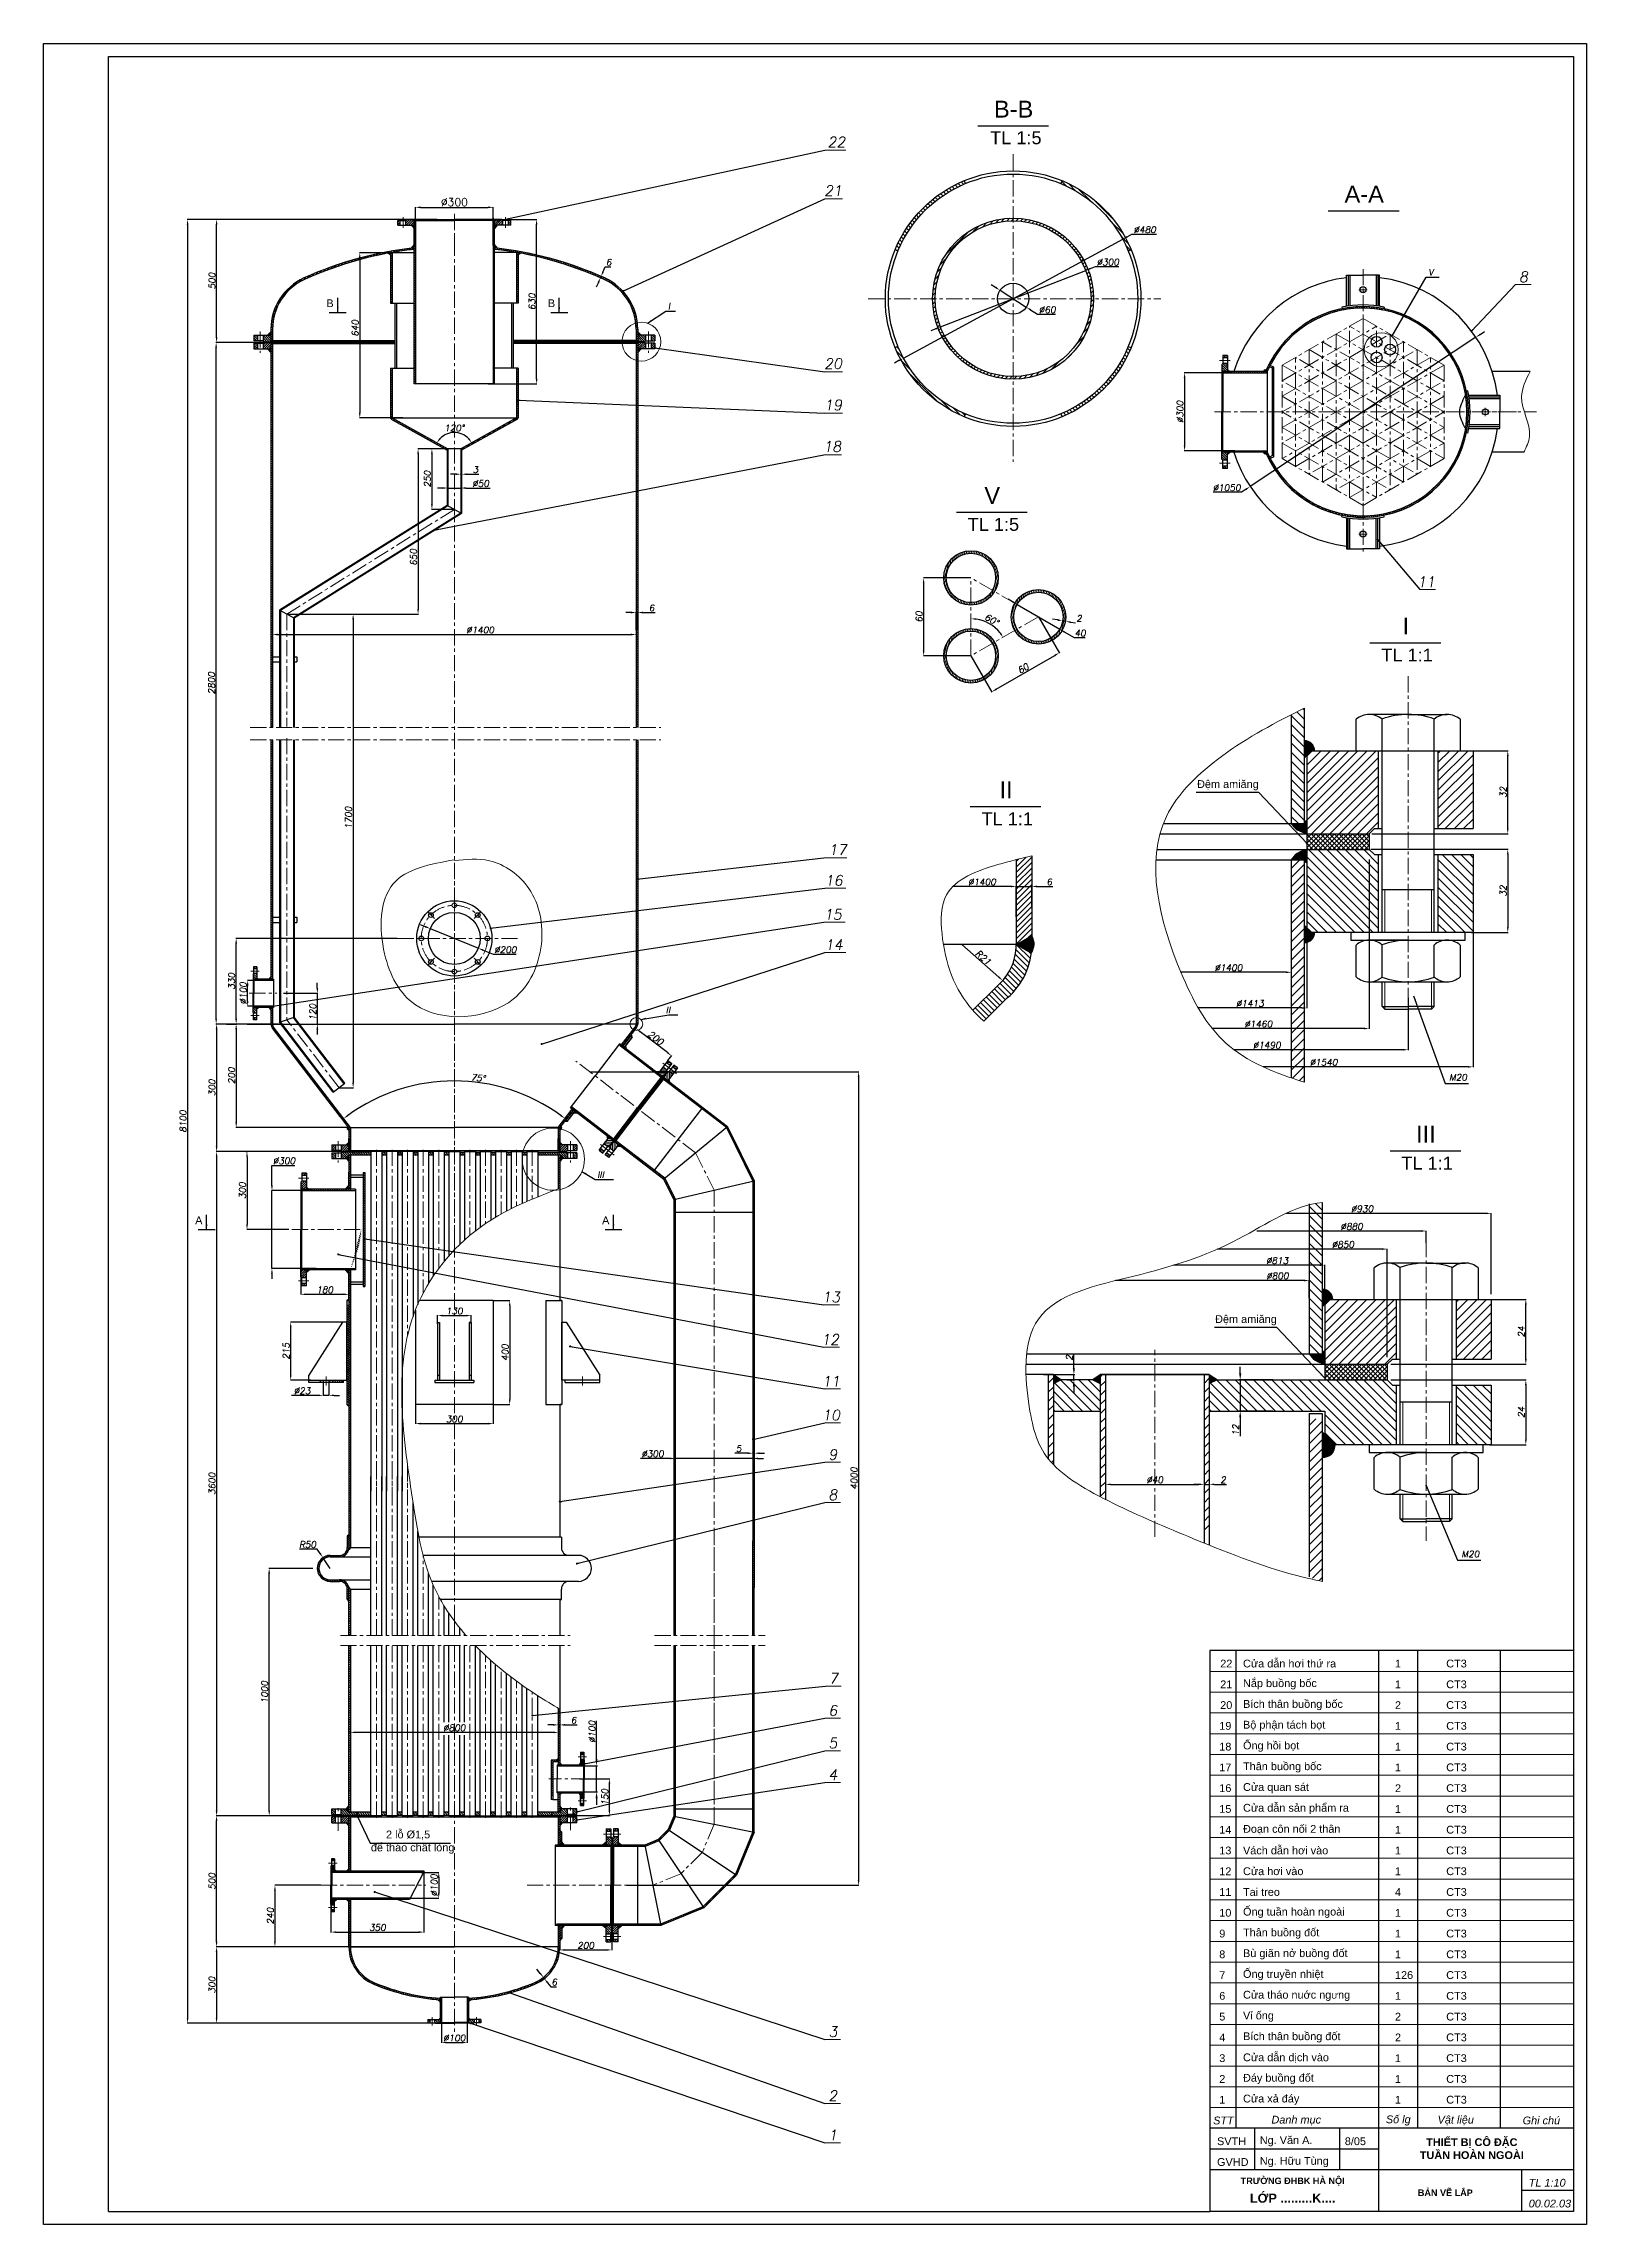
# Model space of a CAD drawing. Header units: inches. Extents: x 41 to 5981, y 0 to 8400.
import ezdxf

# ---------------------------------------------------------------- set-up
doc = ezdxf.new("R2010")
doc.units = ezdxf.units.IN
doc.header["$LTSCALE"] = 50
doc.header["$MEASUREMENT"] = 0
doc.linetypes.add('CENTER', pattern=[2, 1.25, -0.25, 0.25, -0.25])
doc.layers.get('0').update_dxf_attribs({"plot": 0})
for name, color, linetype, lineweight in [('Dam', 2, 'Continuous', 30), ('kthuoc', 3, 'Continuous', 13), ('manh', 4, 'Continuous', 13), ('Net manh', 3, 'Continuous', 13), ('Tam', 1, 'CENTER', 13)]:
    doc.layers.add(name, color=color, linetype=linetype, lineweight=lineweight)
doc.styles.add('chu2.5', font='txt.shx', dxfattribs={"oblique": 10, "height": 25})
doc.styles.add('chu50', font='VNARIAL.ttf', dxfattribs={"height": 50})
doc.styles.add('chu65', font='VNARIAL.ttf', dxfattribs={"height": 65})
doc.styles.add('text 3mm', font='txt.shx', dxfattribs={"height": 30})
doc.dimstyles.new('Copy of kichthuoc2.5', dxfattribs={"dimtxt": 25, "dimasz": 25, "dimexe": 4, "dimexo": 0, "dimgap": 5, "dimtad": 1, "dimdec": 0, "dimzin": 0, "dimdsep": 46, "dimtxsty": 'chu2.5', "dimcen": 5, "dimclrd": 256, "dimclre": 256, "dimclrt": 256, "dimadec": 0, "dimazin": 0, "dimtfac": 1, "dimtdec": 0, "dimtmove": 0, "dimatfit": 0, "dimfxl": 0, "dimtolj": 1, "dimtzin": 0, "dimarcsym": 0})
doc.dimstyles.new('kichthuoc2.5', dxfattribs={"dimtxt": 25, "dimasz": 20, "dimexe": 1, "dimexo": 0, "dimgap": 5, "dimtad": 1, "dimtoh": 1, "dimdec": 0, "dimzin": 0, "dimdsep": 46, "dimtxsty": 'chu2.5', "dimcen": 5, "dimclrd": 256, "dimclre": 256, "dimclrt": 256, "dimadec": 0, "dimazin": 0, "dimtfac": 1, "dimtdec": 0, "dimtmove": 0, "dimatfit": 0, "dimfxl": 0, "dimtolj": 1, "dimtzin": 0, "dimarcsym": 0})
doc.dimstyles.new('kt 3mm', dxfattribs={"dimtxt": 30, "dimasz": 20, "dimexe": 1, "dimexo": 0, "dimgap": 5, "dimtad": 1, "dimdec": 0, "dimzin": 0, "dimdsep": 46, "dimtxsty": 'text 3mm', "dimcen": 5, "dimclrd": 256, "dimclre": 256, "dimclrt": 256, "dimadec": 0, "dimazin": 0, "dimtfac": 1, "dimtdec": 0, "dimtmove": 0, "dimatfit": 0, "dimfxl": 0, "dimtolj": 1, "dimtzin": 0, "dimarcsym": 0})
pattern_1 = [(135, (-230.6606, 0), (-4.4194174, -4.4194174), [])]
pattern_2 = [(315, (-4272.9732, 11107.532), (1.76776695, 1.76776695), [])]
pattern_3 = [(225, (-4272.9732, 11107.532), (1.76776695, -1.76776695), [])]
pattern_4 = [(315, (-2463.7003, -240.8854), (1.767767, 1.767767), [])]
pattern_5 = [(45, (-230.6606, 0), (-4.4194174, 4.4194174), [])]
pattern_6 = [(90, (-230.6606, 0), (-6.25, 1e-15), [])]
pattern_7 = [(0, (-230.6606, 0), (2e-15, 6.25), [])]
pattern_8 = [(35, (-230.6606, 0), (-3.584853, 5.1197), [])]
pattern_9 = [(75, (6.3466, -2894.223), (-6.0370364, 1.617619), [])]
pattern_10 = [(135, (12238.045, 1217.01), (-4.4194174, -4.4194174), [])]
pattern_11 = [(135, (-330.6606, 0), (-4.419417, -4.419417), [])]
pattern_12 = [(45, (-130.6606, -9e-13), (-4.419417, 4.419417), [])]
pattern_13 = [(45, (-330.6606, 0), (-4.419417, 4.419417), [])]
pattern_14 = [(135, (-2152.4106, 449.134), (-4.419417, -4.419417), [])]
pattern_15 = [(315, (7543.385, 11517.62), (-1.76776695, -1.76776695), [])]
pattern_16 = [(225, (7543.385, 11517.62), (-1.76776695, 1.76776695), [])]
pattern_17 = [(135, (-2252.4106, -193.58), (-4.419417, -4.419417), [])]
pattern_18 = [(45, (-2252.4106, -193.58), (-4.419417, 4.419417), [])]
pattern_19 = [(45, (-2152.4106, 449.134), (-4.419417, 4.419417), [])]
pattern_20 = [(135, (-4141.715, 0), (-4.4194174, -4.4194174), [])]
pattern_21 = [(45, (-4141.715, 0), (-4.4194174, 4.4194174), [])]
pattern_22 = [(45, (-4141.715, 62.0316), (-4.4194174, 4.4194174), [])]
pattern_23 = [(45, (-2665.252, -333.107), (-4.4194174, 4.4194174), [])]
pattern_24 = [(135, (-11403.689, -29.62), (-4.4194174, -4.4194174), [])]
pattern_25 = [(45, (-11403.689, -29.62), (-4.4194174, 4.4194174), [])]
pattern_26 = [(45, (-11828.711, 0), (-4.4194174, 4.4194174), [])]
pattern_27 = [(135, (-11828.711, 0), (-4.4194174, -4.4194174), [])]
pattern_28 = [(45, (315.5, 0), (-17.67767, 17.67767), [])]
pattern_29 = [(135, (315.5, 0), (-17.67767, -17.67767), [])]

msp = doc.modelspace()

# ---------------------------------------------------------------- texts
at = {"layer": 'kthuoc'}
for s, insert, char_height, width, attachment_point, style in [('TL 1:5', (3685.7, 8062.5), 50, 530.059, 1, 'chu50'), ('A-A', (5126, 7820.2), 65, 383.94, 5, 'chu65'), ('V', (3693.8, 6659.7), 65, 383.94, 5, 'chu65'), ('TL 1:5', (3599.3, 6573.2), 50, 530.059, 1, 'chu50'), ('\\A1;', (3109.1, 4922.2), 25, 10, 9, 'chu2.5'), ('M20', (5453.2, 4430.8), 25, 87.959, 1, 'chu2.5'), ('M20', (5500.6, 2594.6), 25, 87.959, 1, 'chu2.5'), ('\\A1;', (3109.1, 1764.4), 25, 4, 9, 'chu2.5'), ('\\A1;', (3109.1, 1756.4), 25, 4, 9, 'chu2.5')]:
    msp.add_mtext(s, dxfattribs=dict(at, insert=insert, char_height=char_height, width=width, attachment_point=attachment_point, style=style))
at = {"layer": 'kthuoc', "char_height": 25, "attachment_point": 1, "style": 'chu2.5'}
for s, insert in [('V', (5372.8, 7531.7)), ('\\A1;I', (2445.3, 7400.9)), ('II', (2437.2, 4690.3)), ('III', (2173.2, 4055.9))]:
    msp.add_mtext(s, dxfattribs=dict(at, insert=insert))
at = {"layer": 'manh', "char_height": 40, "attachment_point": 9, "style": 'chu2.5'}
for s, insert in [('22', (3128.2, 8000.9)), ('21', (3115.5, 7813.5)), ('8', (5756.4, 7481.7)), ('20', (3115.5, 7147.6)), ('19', (3115.5, 6988.1)), ('18', (3111.9, 6828.2)), ('11', (5399, 6306.8)), ('17', (3132.7, 5275.2)), ('16', (3118.1, 5156.7)), ('15', (3114.5, 5025.6)), ('14', (3118.1, 4909.1)), ('13', (3107.8, 3552.1)), ('12', (3104.3, 3388.5)), ('11', (3107.9, 3227.6)), ('10', (3107.9, 3097.1)), ('9', (3097.2, 2945.2)), ('8', (3097.2, 2790.2)), ('7', (3099.7, 2083.2)), ('6', (3097.2, 1959)), ('5', (3097.2, 1834)), ('4', (3097.2, 1711.6)), ('3', (3097.2, 722.1)), ('2', (3097.2, 475.5)), ('1', (3097.2, 323.8))]:
    msp.add_mtext(s, dxfattribs=dict(at, insert=insert))
at = {"layer": 'manh'}
for s, insert, char_height, width, attachment_point in [('{\\f.VnArial|b0|i0|c0|p34;B}', (1129.9, 7399.9), 30, 272.762, 4), ('{\\f.VnArial|b0|i0|c0|p34;B}', (1982.8, 7399.9), 30, 272.762, 4), ('{\\f.VnArial|b0|i0|c0|p34;§Öm ami¨ng}', (4482.4, 5543.4), 30, 377.592, 4), ('{\\f.VnArial|b0|i0|c0|p34;A}', (624.9, 3867.6), 30, 272.762, 4), ('{\\f.VnArial|b0|i0|c0|p34;A}', (2191.6, 3867.6), 30, 272.762, 4), ('{\\f.VnArial|b0|i0|c0|p34;§Öm ami¨ng}', (4551.9, 3482.6), 30, 377.592, 4), ('{\\f.VnArial|b0|i0|c0|p34;22}', (4571.6, 2160.1), 30, 187.104, 4), ('{\\f.VnArial|b0|i0|c0|p34;Cöa dÉn h¬i thø ra}', (4659.4, 2160.1), 30, 605.067, 4), ('{\\f.VnArial|b0|i0|c0|p34;N¾p buång bèc}', (4659.4, 2080.1), 30, 605.067, 4), ('{\\f.VnArial|b0|i0|c0|p34;1}', (5244.4, 2160.1), 30, 187.104, 4), ('{\\f.VnArial|b0|i0|c0|p34;CT3}', (5441.7, 2160.1), 30, 187.104, 4), ('{\\f.VnArial|b0|i0|c0|p34;21}', (4571.6, 2080.1), 30, 187.104, 4), ('{\\f.VnArial|b0|i0|c0|p34;BÝch th©n buång bèc}', (4659.4, 2000.1), 30, 393.529, 4), ('{\\f.VnArial|b0|i0|c0|p34;1}', (5244.4, 2080.1), 30, 187.104, 4), ('{\\f.VnArial|b0|i0|c0|p34;CT3}', (5441.7, 2080.1), 30, 187.104, 4), ('{\\f.VnArial|b0|i0|c0|p34;19}', (4567.9, 1920.1), 30, 187.104, 4), ('{\\f.VnArial|b0|i0|c0|p34;20}', (4571.6, 2000.1), 30, 187.104, 4), ('{\\f.VnArial|b0|i0|c0|p34;Bé phËn t¸ch bät}', (4659.4, 1920.1), 30, 525.571, 4), ('{\\f.VnArial|b0|i0|c0|p34;2}', (5244.4, 2000.1), 30, 187.104, 4), ('{\\f.VnArial|b0|i0|c0|p34;1}', (5244.4, 1920.1), 30, 187.104, 4), ('{\\f.VnArial|b0|i0|c0|p34;CT3}', (5441.7, 2000.1), 30, 187.104, 4), ('{\\f.VnArial|b0|i0|c0|p34;CT3}', (5441.7, 1920.1), 30, 187.104, 4), ('{\\f.VnArial|b0|i0|c0|p34;18}', (4567.9, 1840.1), 30, 187.104, 4), ('{\\f.VnArialH|b0|i0|c0|p34;è\\f.VnArial|b0|i0|c0|p34;ng håi bät}', (4659.4, 1840.1), 30, 605.067, 4), ('{\\f.VnArial|b0|i0|c0|p34;1}', (5244.4, 1840.1), 30, 187.104, 4), ('{\\f.VnArial|b0|i0|c0|p34;CT3}', (5441.7, 1840.1), 30, 187.104, 4), ('{\\f.VnArial|b0|i0|c0|p34;17}', (4567.9, 1760.1), 30, 187.104, 4), ('{\\f.VnArial|b0|i0|c0|p34;Th©n buång bèc}', (4659.4, 1760.1), 30, 393.529, 4), ('{\\f.VnArial|b0|i0|c0|p34;1}', (5244.4, 1760.1), 30, 187.104, 4), ('{\\f.VnArial|b0|i0|c0|p34;CT3}', (5441.7, 1760.1), 30, 187.104, 4), ('{\\f.VnArial|b0|i0|c0|p34;16}', (4567.9, 1680.1), 30, 187.104, 4), ('{\\f.VnArial|b0|i0|c0|p34;Cöa quan s¸t}', (4659.4, 1680.1), 30, 525.571, 4), ('{\\f.VnArial|b0|i0|c0|p34;2}', (5244.4, 1680.1), 30, 187.104, 4), ('{\\f.VnArial|b0|i0|c0|p34;CT3}', (5441.7, 1680.1), 30, 187.104, 4), ('{\\f.VnArial|b0|i0|c0|p34;15}', (4567.9, 1600.1), 30, 187.104, 4), ('{\\f.VnArial|b0|i0|c0|p34;Cöa dÉn s¶n phÈm ra}', (4659.4, 1600.1), 30, 525.069, 4), ('{\\f.VnArial|b0|i0|c0|p34;1}', (5244.4, 1600.1), 30, 187.104, 4), ('{\\f.VnArial|b0|i0|c0|p34;CT3}', (5441.7, 1600.1), 30, 187.104, 4), ('{\\f.VnArial|b0|i0|c0|p34;     2 lç \\fArial|b0|i0|c0|p34;%%c\\f.VnArial|b0|i0|c0|p34;1,5 \\P®Ó th¸o chÊt láng}', (1301.5, 1472.4), 30, 377.592, 4), ('{\\f.VnArial|b0|i0|c0|p34;14}', (4567.9, 1520.1), 30, 187.104, 4), ('{\\f.VnArial|b0|i0|c0|p34;§o¹n c«n nèi 2 th©n}', (4659.4, 1520.1), 30, 607, 4), ('{\\f.VnArial|b0|i0|c0|p34;1}', (5244.4, 1520.1), 30, 187.104, 4), ('{\\f.VnArial|b0|i0|c0|p34;CT3}', (5441.7, 1520.1), 30, 187.104, 4), ('{\\f.VnArial|b0|i0|c0|p34;13}', (4567.9, 1440.1), 30, 187.104, 4), ('{\\f.VnArial|b0|i0|c0|p34;V¸ch dÉn h¬i vµo}', (4659.4, 1440.1), 30, 525.069, 4), ('{\\f.VnArial|b0|i0|c0|p34;1}', (5244.4, 1440.1), 30, 187.104, 4), ('{\\f.VnArial|b0|i0|c0|p34;CT3}', (5441.7, 1440.1), 30, 187.104, 4), ('{\\f.VnArial|b0|i0|c0|p34;12}', (4567.9, 1360.1), 30, 187.104, 4), ('{\\f.VnArial|b0|i0|c0|p34;Cöa h¬i vµo}', (4659.4, 1360.1), 30, 607, 4), ('{\\f.VnArial|b0|i0|c0|p34;1}', (5244.4, 1360.1), 30, 187.104, 4), ('{\\f.VnArial|b0|i0|c0|p34;CT3}', (5441.7, 1360.1), 30, 187.104, 4), ('{\\f.VnArial|b0|i0|c0|p34;11}', (4567.9, 1280.1), 30, 187.104, 4), ('{\\f.VnArial|b0|i0|c0|p34;Tai treo}', (4659.4, 1280.1), 30, 491.789, 4), ('{\\f.VnArial|b0|i0|c0|p34;4}', (5244.4, 1280.1), 30, 187.104, 4), ('{\\f.VnArial|b0|i0|c0|p34;CT3}', (5441.7, 1280.1), 30, 187.104, 4), ('{\\f.VnArial|b0|i0|c0|p34;10}', (4567.9, 1200.1), 30, 187.104, 4), ('{\\f.VnArialH|b0|i0|c0|p34;è\\f.VnArial|b0|i0|c0|p34;ng tuÇn hoµn ngoµi}', (4659.4, 1200.1), 30, 634.857, 4), ('{\\f.VnArial|b0|i0|c0|p34;1}', (5244.4, 1200.1), 30, 187.104, 4), ('{\\f.VnArial|b0|i0|c0|p34;CT3}', (5441.7, 1200.1), 30, 187.104, 4), ('{\\f.VnArial|b0|i0|c0|p34;9}', (4567.9, 1120.1), 30, 187.104, 4), ('{\\f.VnArial|b0|i0|c0|p34;Th©n buång ®èt}', (4659.4, 1120.1), 30, 412, 4), ('{\\f.VnArial|b0|i0|c0|p34;1}', (5244.4, 1120.1), 30, 187.104, 4), ('{\\f.VnArial|b0|i0|c0|p34;CT3}', (5441.7, 1120.1), 30, 187.104, 4), ('{\\f.VnArial|b0|i0|c0|p34;8}', (4567.9, 1040.1), 30, 187.104, 4), ('{\\f.VnArial|b0|i0|c0|p34;Bï gi·n në buång ®èt}', (4659.4, 1040.1), 30, 443.74, 4), ('{\\f.VnArial|b0|i0|c0|p34;1}', (5244.4, 1040.1), 30, 187.104, 4), ('{\\f.VnArial|b0|i0|c0|p34;CT3}', (5441.7, 1040.1), 30, 187.104, 4), ('{\\f.VnArial|b0|i0|c0|p34;7}', (4567.9, 960.1), 30, 187.104, 4), ('{\\f.VnArialH|b0|i0|c0|p34;è\\f.VnArial|b0|i0|c0|p34;ng truyÒn nhiÖt}', (4659.4, 960.1), 30, 361.481, 4), ('{\\f.VnArial|b0|i0|c0|p34;126}', (5244.4, 960.1), 30, 187.104, 4), ('{\\f.VnArial|b0|i0|c0|p34;CT3}', (5441.7, 960.1), 30, 187.104, 4), ('{\\f.VnArial|b0|i0|c0|p34;6}', (4567.9, 880.1), 30, 187.104, 4), ('{\\f.VnArial|b0|i0|c0|p34;Cöa th¸o nuíc ng\\H0.7333x;¦\\H1.364x;ng}', (4659.4, 880.1), 30, 487.1, 4), ('{\\f.VnArial|b0|i0|c0|p34;1}', (5244.4, 880.1), 30, 187.104, 4), ('{\\f.VnArial|b0|i0|c0|p34;CT3}', (5441.7, 880.1), 30, 187.104, 4), ('{\\f.VnArial|b0|i0|c0|p34;5}', (4567.9, 800.1), 30, 187.104, 4), ('{\\f.VnArial|b0|i0|c0|p34;VØ èng}', (4659.4, 800.1), 30, 390, 4), ('{\\f.VnArial|b0|i0|c0|p34;2}', (5244.4, 800.1), 30, 187.104, 4), ('{\\f.VnArial|b0|i0|c0|p34;CT3}', (5441.7, 800.1), 30, 187.104, 4), ('{\\f.VnArial|b0|i0|c0|p34;4}', (4567.9, 720.1), 30, 187.104, 4), ('{\\f.VnArial|b0|i0|c0|p34;BÝch th©n buång ®èt}', (4659.4, 720.1), 30, 524.118, 4), ('{\\f.VnArial|b0|i0|c0|p34;2}', (5244.4, 720.1), 30, 187.104, 4), ('{\\f.VnArial|b0|i0|c0|p34;CT3}', (5441.7, 720.1), 30, 187.104, 4), ('{\\f.VnArial|b0|i0|c0|p34;3}', (4567.9, 640.1), 30, 187.104, 4), ('{\\f.VnArial|b0|i0|c0|p34;Cöa dÉn dÞch vµo}', (4659.4, 640.1), 30, 524.118, 4), ('{\\f.VnArial|b0|i0|c0|p34;1}', (5244.4, 640.1), 30, 187.104, 4), ('{\\f.VnArial|b0|i0|c0|p34;CT3}', (5441.7, 640.1), 30, 187.104, 4), ('{\\f.VnArial|b0|i0|c0|p34;2}', (4567.9, 560.1), 30, 187.104, 4), ('{\\f.VnArial|b0|i0|c0|p34;§¸y buång ®èt}', (4659.4, 560.1), 30, 499.5, 4), ('{\\f.VnArial|b0|i0|c0|p34;1}', (5244.4, 560.1), 30, 187.104, 4), ('{\\f.VnArial|b0|i0|c0|p34;CT3}', (5441.7, 560.1), 30, 187.104, 4), ('{\\f.VnArial|b0|i0|c0|p34;1}', (4567.9, 480.1), 30, 187.104, 4), ('{\\f.VnArial|b0|i0|c0|p34;Cöa x¶ ®¸y}', (4659.4, 480.1), 30, 468, 4), ('{\\f.VnArial|b0|i1|c0|p34;Danh môc}', (4768.8, 400.1), 30, 295.086, 4), ('{\\f.VnArial|b0|i1|c0|p34;Sè lg}', (5209.4, 400.1), 30, 187.104, 4), ('{\\f.VnArial|b0|i0|c0|p34;1}', (5244.4, 480.1), 30, 187.104, 4), ('{\\f.VnArial|b0|i1|c0|p34;VËt liÖu}', (5408.6, 400.1), 30, 187.104, 4), ('{\\f.VnArial|b0|i0|c0|p34;CT3}', (5441.7, 480.1), 30, 187.104, 4), ('{\\f.VnArial|b0|i1|c0|p34;STT}', (4544.3, 400.1), 30, 187.104, 4), ('{\\f.VnArial|b0|i0|c0|p34;Ng. V¨n A.}', (4723.9, 320.1), 30, 272.762, 4), ('{\\f.VnArial|b0|i0|c0|p34;8/05}', (5051.3, 320.1), 30, 272.762, 4), ('{\\f.VnArialH|b1|i0|c0|p34;thiÕt bÞ c« ®Æc \\PtuÇn hoµn ngoµi}', (5540.4, 291.5), 30, 929.667, 5), ('{\\f.VnArial|b0|i1|c0|p34;Ghi chó}', (5735.9, 400.1), 30, 187.104, 4), ('{\\f.VnArial|b0|i0|c0|p34;SVTH}', (4559.4, 320.1), 30, 187.104, 4), ('{\\f.VnArial|b0|i0|c0|p34;GVHD}', (4559.4, 240.1), 30, 187.104, 4), ('{\\f.VnArial|b0|i0|c0|p34;Ng. H÷u Tïng}', (4723.9, 240.1), 30, 362.762, 4), ('{\\f.VnArialH|b1|i0|c0|p34;tr¦êng §Hbk hµ néi}', (4850.5, 164.5), 25, 599.767, 5), ('{\\f.VnArial|b0|i1|c0|p34;TL 1:10}', (5759.4, 160.1), 30, 187.104, 4), ('{\\f.VnArialH|b1|i0|c0|p34;Líp .........K....}', (4850.5, 100.8), 35, 599.767, 5), ('{\\f.VnArialH|b1|i0|c0|p34;B¶n vÏ l¾p}', (5438.3, 122), 25, 599.767, 5), ('{\\f.VnArial|b0|i1|c0|p34;00.02.03}', (5759.4, 80.1), 30, 187.104, 4)]:
    msp.add_mtext(s, dxfattribs=dict(at, insert=insert, char_height=char_height, width=width, attachment_point=attachment_point))
at = {"layer": 'Net manh'}
for s, insert, char_height, width, attachment_point, style in [('B-B', (3776.3, 8147.7), 65, 383.94, 5, 'chu65'), ('I', (5286.4, 6156.5), 65, 383.94, 5, 'chu65'), ('TL 1:1', (5191.9, 6070), 50, 530.059, 1, 'chu50'), ('II', (3747, 5525.6), 65, 383.94, 5, 'chu65'), ('TL 1:1', (3652.6, 5439.1), 50, 530.059, 1, 'chu50'), ('III', (5363.5, 4199.4), 65, 383.94, 5, 'chu65'), ('TL 1:1', (5269.1, 4112.9), 50, 530.059, 1, 'chu50')]:
    msp.add_mtext(s, dxfattribs=dict(at, insert=insert, char_height=char_height, width=width, attachment_point=attachment_point, style=style))

# ---------------------------------------------------------------- blocks, each defined once
blk = doc.blocks.new('*D28')
at = {"layer": 'DEFPOINTS', "color": 0}
for p in [(2772.5, 2970.4), (2772.5, 2970.4), (2777.5, 2950.7)]:
    blk.add_point(p, dxfattribs=at)
at = {"layer": 'kthuoc', "lineweight": -2}
for p, q in [((2752.5, 2970.4), (2702.2, 2970.4)), ((2772.5, 2970.4), (2772.5, 2971.4)), ((2777.5, 2970.4), (2772.5, 2970.4)), ((2777.5, 2950.7), (2777.5, 2971.4)), ((2797.5, 2970.4), (2817.5, 2970.4))]:
    blk.add_line(p, q, dxfattribs=at)
at = {"layer": 'kthuoc'}
for points in [[(2752.5, 2973.7), (2752.5, 2967), (2772.5, 2970.4)], [(2797.5, 2973.7), (2797.5, 2967), (2777.5, 2970.4)]]:
    blk.add_solid(points, dxfattribs=at)
at = {"layer": 'kthuoc', "insert": (2717.4, 2987.9), "char_height": 25, "attachment_point": 5, "style": 'chu2.5'}
blk.add_mtext('\\A1;5', dxfattribs=at)
blk = doc.blocks.new('*D27')
at = {"layer": 'DEFPOINTS', "color": 0}
for p in [(2472.5, 2952), (2472.5, 2950.3), (2772.5, 2952)]:
    blk.add_point(p, dxfattribs=at)
at = {"layer": 'kthuoc', "lineweight": -2}
for p, q in [((2452.5, 2950.3), (2339.2, 2950.3)), ((2472.5, 2952), (2472.5, 2949.3)), ((2772.5, 2950.3), (2472.5, 2950.3)), ((2772.5, 2952), (2772.5, 2949.3)), ((2792.5, 2950.3), (2812.5, 2950.3))]:
    blk.add_line(p, q, dxfattribs=at)
at = {"layer": 'kthuoc'}
for points in [[(2452.5, 2953.6), (2452.5, 2947), (2472.5, 2950.3)], [(2792.5, 2953.6), (2792.5, 2947), (2772.5, 2950.3)]]:
    blk.add_solid(points, dxfattribs=at)
at = {"layer": 'kthuoc', "insert": (2385.9, 2967.8), "char_height": 25, "attachment_point": 5, "style": 'chu2.5'}
blk.add_mtext('\\A1;%%c300', dxfattribs=at)
blk = doc.blocks.new('*D26')
at = {"layer": 'DEFPOINTS', "color": 0}
for p in [(1505.8, 1358), (1147.7, 1237), (1505.8, 1125.8)]:
    blk.add_point(p, dxfattribs=at)
at = {"layer": 'kthuoc', "lineweight": -2}
for p, q in [((1505.8, 1358), (1505.8, 1124.8)), ((1147.7, 1237), (1147.7, 1124.8)), ((1167.7, 1125.8), (1485.8, 1125.8))]:
    blk.add_line(p, q, dxfattribs=at)
at = {"layer": 'kthuoc'}
for points in [[(1167.7, 1129.1), (1167.7, 1122.5), (1147.7, 1125.8)], [(1485.8, 1129.1), (1485.8, 1122.5), (1505.8, 1125.8)]]:
    blk.add_solid(points, dxfattribs=at)
at = {"layer": 'kthuoc', "insert": (1326.8, 1143.3), "char_height": 25, "attachment_point": 5, "style": 'chu2.5'}
blk.add_mtext('\\A1;350', dxfattribs=at)
blk = doc.blocks.new('*D24')
at = {"layer": 'DEFPOINTS', "color": 0}
for p in [(1597.7, 6688.2), (1647.7, 6688.2), (1647.7, 6688.2)]:
    blk.add_point(p, dxfattribs=at)
at = {"layer": 'kthuoc', "lineweight": -2}
for p, q in [((1577.7, 6688.2), (1557.7, 6688.2)), ((1597.7, 6688.2), (1597.7, 6689.2)), ((1597.7, 6688.2), (1647.7, 6688.2)), ((1647.7, 6688.2), (1647.7, 6689.2)), ((1667.7, 6688.2), (1760.2, 6688.2))]:
    blk.add_line(p, q, dxfattribs=at)
at = {"layer": 'kthuoc'}
for points in [[(1577.7, 6691.6), (1577.7, 6684.9), (1597.7, 6688.2)], [(1667.7, 6691.6), (1667.7, 6684.9), (1647.7, 6688.2)]]:
    blk.add_solid(points, dxfattribs=at)
at = {"layer": 'kthuoc', "insert": (1724, 6705.7), "char_height": 25, "attachment_point": 5, "style": 'chu2.5'}
blk.add_mtext('\\A1;%%c50', dxfattribs=at)
blk = doc.blocks.new('*D23')
at = {"layer": 'DEFPOINTS', "color": 0}
for p in [(1108.7, 1306), (932, 1069.1), (1983.3, 1069.1)]:
    blk.add_point(p, dxfattribs=at)
at = {"layer": 'kthuoc', "lineweight": -2}
for p, q in [((1108.7, 1306), (931, 1306)), ((932, 1286), (932, 1089.1)), ((1983.3, 1069.1), (931, 1069.1))]:
    blk.add_line(p, q, dxfattribs=at)
at = {"layer": 'kthuoc'}
for points in [[(928.6, 1286), (935.3, 1286), (932, 1306)], [(928.6, 1089.1), (935.3, 1089.1), (932, 1069.1)]]:
    blk.add_solid(points, dxfattribs=at)
at = {"layer": 'kthuoc', "insert": (914.5, 1187.5), "char_height": 25, "attachment_point": 5, "rotation": 90, "style": 'chu2.5'}
blk.add_mtext('\\A1;240', dxfattribs=at)
blk = doc.blocks.new('*D22')
at = {"layer": 'DEFPOINTS', "color": 0}
for p in [(2144.1, 4439.9), (2285.5, 1306), (3179.3, 1306)]:
    blk.add_point(p, dxfattribs=at)
at = {"layer": 'kthuoc', "lineweight": -2}
for p, q in [((2144.1, 4439.9), (3180.3, 4439.9)), ((3179.3, 4419.9), (3179.3, 1326)), ((2285.5, 1306), (3180.3, 1306))]:
    blk.add_line(p, q, dxfattribs=at)
at = {"layer": 'kthuoc'}
for points in [[(3175.9, 4419.9), (3182.6, 4419.9), (3179.3, 4439.9)], [(3175.9, 1326), (3182.6, 1326), (3179.3, 1306)]]:
    blk.add_solid(points, dxfattribs=at)
at = {"layer": 'kthuoc', "insert": (3161.8, 2872.9), "char_height": 25, "attachment_point": 5, "rotation": 90, "style": 'chu2.5'}
blk.add_mtext('\\A1;4000', dxfattribs=at)
blk = doc.blocks.new('*D21')
at = {"layer": 'DEFPOINTS', "color": 0}
for p in [(2028.7, 1122.9), (2228.7, 1129.5), (2228.7, 1057.1)]:
    blk.add_point(p, dxfattribs=at)
at = {"layer": 'kthuoc', "lineweight": -2}
for p, q in [((2028.7, 1122.9), (2028.7, 1056.1)), ((2228.7, 1129.5), (2228.7, 1056.1)), ((2048.7, 1057.1), (2208.7, 1057.1))]:
    blk.add_line(p, q, dxfattribs=at)
at = {"layer": 'kthuoc'}
for points in [[(2048.7, 1060.4), (2048.7, 1053.8), (2028.7, 1057.1)], [(2208.7, 1060.4), (2208.7, 1053.8), (2228.7, 1057.1)]]:
    blk.add_solid(points, dxfattribs=at)
at = {"layer": 'kthuoc', "insert": (2128.7, 1074.6), "char_height": 25, "attachment_point": 5, "style": 'chu2.5'}
blk.add_mtext('\\A1;200', dxfattribs=at)
blk = doc.blocks.new('*D20')
at = {"layer": 'DEFPOINTS', "color": 0}
for p in [(935.9, 1069.1), (707.3, 774.6), (1610.2, 774.6)]:
    blk.add_point(p, dxfattribs=at)
at = {"layer": 'kthuoc', "lineweight": -2}
for p, q in [((935.9, 1069.1), (706.3, 1069.1)), ((707.3, 1049.1), (707.3, 794.6)), ((1610.2, 774.6), (706.3, 774.6))]:
    blk.add_line(p, q, dxfattribs=at)
at = {"layer": 'kthuoc'}
for points in [[(704, 1049.1), (710.6, 1049.1), (707.3, 1069.1)], [(704, 794.6), (710.6, 794.6), (707.3, 774.6)]]:
    blk.add_solid(points, dxfattribs=at)
at = {"layer": 'kthuoc', "insert": (689.8, 921.8), "char_height": 25, "attachment_point": 5, "rotation": 90, "style": 'chu2.5'}
blk.add_mtext('\\A1;300', dxfattribs=at)
blk = doc.blocks.new('*D25')
at = {"layer": 'DEFPOINTS', "color": 0}
for p in [(1471.2, 4387.8), (1121.8, 4357.1), (2076.8, 4296.1), (1222.7, 4225.6), (2022.7, 4225.6)]:
    blk.add_point(p, dxfattribs=at)
at = {"layer": 'kthuoc', "lineweight": -2}
blk.add_arc((1622.7, 3704.3), 700, 54.13699, 125.86301, dxfattribs=at)
at = {"layer": 'kthuoc'}
for points in [[(1214.6, 4269), (1210.6, 4274.3), (1196.6, 4259.7)], [(2034.8, 4274.3), (2030.8, 4269), (2048.9, 4259.7)]]:
    blk.add_solid(points, dxfattribs=at)
at = {"layer": 'kthuoc', "insert": (1713.9, 4416), "char_height": 25, "attachment_point": 5, "rotation": 352.69639, "style": 'chu2.5'}
blk.add_mtext('\\A1;75°', dxfattribs=at)
blk = doc.blocks.new('*D32')
at = {"layer": 'DEFPOINTS', "color": 0}
for p in [(3611.9, 6341.9), (3703.7, 6151.3), (3871.7, 6191.9), (3611.9, 6041.9), (3611.9, 6041.9)]:
    blk.add_point(p, dxfattribs=at)
at = {"layer": 'kthuoc', "lineweight": -2}
blk.add_arc((3611.9, 6041.9), 142.9, 38.02772, 81.97228, dxfattribs=at)
at = {"layer": 'kthuoc'}
for points in [[(3631.6, 6180), (3632, 6186.7), (3611.9, 6184.8)], [(3727.2, 6131.8), (3721.6, 6128.1), (3735.6, 6113.3)]]:
    blk.add_solid(points, dxfattribs=at)
at = {"layer": 'kthuoc', "insert": (3692, 6180.8), "char_height": 25, "attachment_point": 5, "rotation": 330, "style": 'chu2.5'}
blk.add_mtext('\\A1;60°', dxfattribs=at)
blk = doc.blocks.new('*D31')
at = {"layer": 'DEFPOINTS', "color": 0}
for p in [(3871.7, 6191.9), (3951.8, 6053.2), (3611.9, 6041.9)]:
    blk.add_point(p, dxfattribs=at)
at = {"layer": 'kthuoc', "lineweight": -2}
for p, q in [((3871.7, 6191.9), (3952.3, 6052.3)), ((3611.9, 6041.9), (3692.5, 5902.3)), ((3709.3, 5913.2), (3934.4, 6043.2))]:
    blk.add_line(p, q, dxfattribs=at)
at = {"layer": 'kthuoc'}
for points in [[(3932.8, 6046.1), (3936.1, 6040.3), (3951.8, 6053.2)], [(3707.6, 5916.1), (3710.9, 5910.3), (3692, 5903.2)]]:
    blk.add_solid(points, dxfattribs=at)
at = {"layer": 'kthuoc', "insert": (3813.1, 5993.3), "char_height": 25, "attachment_point": 5, "rotation": 30, "style": 'chu2.5'}
blk.add_mtext('\\A1;60', dxfattribs=at)
blk = doc.blocks.new('*D30')
at = {"layer": 'DEFPOINTS', "color": 0}
for p in [(3611.9, 6341.9), (3429.6, 6041.9), (3611.9, 6041.9)]:
    blk.add_point(p, dxfattribs=at)
at = {"layer": 'kthuoc', "lineweight": -2}
for p, q in [((3611.9, 6341.9), (3428.6, 6341.9)), ((3429.6, 6321.9), (3429.6, 6061.9)), ((3611.9, 6041.9), (3428.6, 6041.9))]:
    blk.add_line(p, q, dxfattribs=at)
at = {"layer": 'kthuoc'}
for points in [[(3426.3, 6321.9), (3432.9, 6321.9), (3429.6, 6341.9)], [(3426.3, 6061.9), (3432.9, 6061.9), (3429.6, 6041.9)]]:
    blk.add_solid(points, dxfattribs=at)
at = {"layer": 'kthuoc', "insert": (3412.1, 6191.9), "char_height": 25, "attachment_point": 5, "rotation": 90, "style": 'chu2.5'}
blk.add_mtext('\\A1;60', dxfattribs=at)
blk = doc.blocks.new('*D29')
at = {"layer": 'DEFPOINTS', "color": 0}
for p in [(4619.4, 7131.4), (4434.4, 6831.4), (4628.3, 6831.4)]:
    blk.add_point(p, dxfattribs=at)
at = {"layer": 'kthuoc', "lineweight": -2}
for p, q in [((4619.4, 7131.4), (4433.4, 7131.4)), ((4434.4, 7111.4), (4434.4, 6851.4)), ((4628.3, 6831.4), (4433.4, 6831.4))]:
    blk.add_line(p, q, dxfattribs=at)
at = {"layer": 'kthuoc'}
for points in [[(4431, 7111.4), (4437.7, 7111.4), (4434.4, 7131.4)], [(4431, 6851.4), (4437.7, 6851.4), (4434.4, 6831.4)]]:
    blk.add_solid(points, dxfattribs=at)
at = {"layer": 'kthuoc', "insert": (4416.9, 6981.4), "char_height": 25, "attachment_point": 5, "rotation": 90, "style": 'chu2.5'}
blk.add_mtext('\\A1;%%c300', dxfattribs=at)
blk = doc.blocks.new('*D40')
at = {"layer": 'DEFPOINTS', "color": 0}
for p in [(1647.7, 6741.4), (1650.7, 6741.4), (1650.7, 6741.4)]:
    blk.add_point(p, dxfattribs=at)
at = {"layer": 'kthuoc', "lineweight": -2}
for p, q in [((1627.7, 6741.4), (1607.7, 6741.4)), ((1647.7, 6741.4), (1647.7, 6742.4)), ((1647.7, 6741.4), (1650.7, 6741.4)), ((1650.7, 6741.4), (1650.7, 6742.4)), ((1670.7, 6741.4), (1717.4, 6741.4))]:
    blk.add_line(p, q, dxfattribs=at)
at = {"layer": 'kthuoc'}
for points in [[(1627.7, 6744.7), (1627.7, 6738.1), (1647.7, 6741.4)], [(1670.7, 6744.7), (1670.7, 6738.1), (1650.7, 6741.4)]]:
    blk.add_solid(points, dxfattribs=at)
at = {"layer": 'kthuoc', "insert": (1704, 6758.9), "char_height": 25, "attachment_point": 5, "style": 'chu2.5'}
blk.add_mtext('\\A1;3', dxfattribs=at)
blk = doc.blocks.new('*D15')
at = {"layer": 'DEFPOINTS', "color": 0}
for p in [(707.3, 7722.2), (1556.6, 7722.2), (792.5, 7248.9)]:
    blk.add_point(p, dxfattribs=at)
at = {"layer": 'kthuoc', "lineweight": -2}
for p, q in [((1556.6, 7722.2), (706.3, 7722.2)), ((707.3, 7268.9), (707.3, 7702.2)), ((792.5, 7248.9), (706.3, 7248.9))]:
    blk.add_line(p, q, dxfattribs=at)
at = {"layer": 'kthuoc'}
for points in [[(704, 7702.2), (710.6, 7702.2), (707.3, 7722.2)], [(704, 7268.9), (710.6, 7268.9), (707.3, 7248.9)]]:
    blk.add_solid(points, dxfattribs=at)
at = {"layer": 'kthuoc', "insert": (689.8, 7485.5), "char_height": 25, "attachment_point": 5, "rotation": 90, "style": 'chu2.5'}
blk.add_mtext('\\A1;500', dxfattribs=at)
blk = doc.blocks.new('*D14')
at = {"layer": 'DEFPOINTS', "color": 0}
for p in [(705.6, 7248.9), (1269.7, 7248.9), (945.8, 4623.7)]:
    blk.add_point(p, dxfattribs=at)
at = {"layer": 'kthuoc', "lineweight": -2}
for p, q in [((1269.7, 7248.9), (704.6, 7248.9)), ((705.6, 4643.7), (705.6, 7228.9)), ((945.8, 4623.7), (704.6, 4623.7))]:
    blk.add_line(p, q, dxfattribs=at)
at = {"layer": 'kthuoc'}
for points in [[(702.3, 7228.9), (708.9, 7228.9), (705.6, 7248.9)], [(702.3, 4643.7), (708.9, 4643.7), (705.6, 4623.7)]]:
    blk.add_solid(points, dxfattribs=at)
at = {"layer": 'kthuoc', "insert": (688.1, 5936.3), "char_height": 25, "attachment_point": 5, "rotation": 90, "style": 'chu2.5'}
blk.add_mtext('\\A1;2800', dxfattribs=at)
blk = doc.blocks.new('*D13')
at = {"layer": 'DEFPOINTS', "color": 0}
for p in [(2098.1, 1766), (2100.6, 1666), (2170.4, 1666)]:
    blk.add_point(p, dxfattribs=at)
at = {"layer": 'kthuoc', "lineweight": -2}
for p, q in [((2170.4, 1791), (2170.4, 1939.7)), ((2098.1, 1766), (2174.4, 1766)), ((2170.4, 1666), (2170.4, 1766)), ((2100.6, 1666), (2174.4, 1666)), ((2170.4, 1641), (2170.4, 1616))]:
    blk.add_line(p, q, dxfattribs=at)
at = {"layer": 'kthuoc'}
for points in [[(2166.2, 1791), (2174.5, 1791), (2170.4, 1766)], [(2166.2, 1641), (2174.5, 1641), (2170.4, 1666)]]:
    blk.add_solid(points, dxfattribs=at)
at = {"layer": 'kthuoc', "insert": (2152.9, 1897.2), "char_height": 25, "attachment_point": 5, "rotation": 90, "style": 'chu2.5'}
blk.add_mtext('\\A1;%%c100', dxfattribs=at)
blk = doc.blocks.new('*D39')
at = {"layer": 'DEFPOINTS', "color": 0}
for p in [(2022.7, 1924), (2028.7, 1924), (2028.7, 1913.6)]:
    blk.add_point(p, dxfattribs=at)
at = {"layer": 'kthuoc', "lineweight": -2}
for p, q in [((2002.7, 1924), (1982.7, 1924)), ((2022.7, 1924), (2022.7, 1925)), ((2022.7, 1924), (2028.7, 1924)), ((2028.7, 1913.6), (2028.7, 1925)), ((2048.7, 1924), (2095.4, 1924))]:
    blk.add_line(p, q, dxfattribs=at)
at = {"layer": 'kthuoc'}
for points in [[(2002.7, 1927.3), (2002.7, 1920.6), (2022.7, 1924)], [(2048.7, 1927.3), (2048.7, 1920.6), (2028.7, 1924)]]:
    blk.add_solid(points, dxfattribs=at)
at = {"layer": 'kthuoc', "insert": (2082, 1941.5), "char_height": 25, "attachment_point": 5, "style": 'chu2.5'}
blk.add_mtext('\\A1;6', dxfattribs=at)
blk = doc.blocks.new('*D12')
at = {"layer": 'DEFPOINTS', "color": 0}
for p in [(1622.7, 6839.2), (1134.6, 6202.6), (1483.1, 6202.6)]:
    blk.add_point(p, dxfattribs=at)
at = {"layer": 'kthuoc', "lineweight": -2}
for p, q in [((1622.7, 6839.2), (1482.1, 6839.2)), ((1483.1, 6819.2), (1483.1, 6222.6)), ((1134.6, 6202.6), (1484.1, 6202.6))]:
    blk.add_line(p, q, dxfattribs=at)
at = {"layer": 'kthuoc'}
for points in [[(1479.8, 6819.2), (1486.4, 6819.2), (1483.1, 6839.2)], [(1479.8, 6222.6), (1486.4, 6222.6), (1483.1, 6202.6)]]:
    blk.add_solid(points, dxfattribs=at)
at = {"layer": 'kthuoc', "insert": (1465.6, 6421), "char_height": 25, "attachment_point": 5, "rotation": 90, "style": 'chu2.5'}
blk.add_mtext('\\A1;650', dxfattribs=at)
blk = doc.blocks.new('*D38')
at = {"layer": 'DEFPOINTS', "color": 0}
for p in [(1622.7, 6839.2), (1536.4, 6605.7), (1622.7, 6605.7)]:
    blk.add_point(p, dxfattribs=at)
at = {"layer": 'kthuoc', "lineweight": -2}
for p, q in [((1622.7, 6839.2), (1535.4, 6839.2)), ((1536.4, 6819.2), (1536.4, 6625.7)), ((1622.7, 6605.7), (1535.4, 6605.7))]:
    blk.add_line(p, q, dxfattribs=at)
at = {"layer": 'kthuoc'}
for points in [[(1533.1, 6819.2), (1539.8, 6819.2), (1536.4, 6839.2)], [(1533.1, 6625.7), (1539.8, 6625.7), (1536.4, 6605.7)]]:
    blk.add_solid(points, dxfattribs=at)
at = {"layer": 'kthuoc', "insert": (1518.9, 6722.5), "char_height": 25, "attachment_point": 5, "rotation": 90, "style": 'chu2.5'}
blk.add_mtext('\\A1;250', dxfattribs=at)
blk = doc.blocks.new('*D37')
at = {"layer": 'DEFPOINTS', "color": 0}
for p in [(820.1, 4132.1), (824.5, 3832.1), (984.9, 3832.1)]:
    blk.add_point(p, dxfattribs=at)
at = {"layer": 'kthuoc', "lineweight": -2}
for p, q in [((820.1, 4132.1), (825.5, 4132.1)), ((824.5, 4112.1), (824.5, 3852.1)), ((984.9, 3832.1), (823.5, 3832.1))]:
    blk.add_line(p, q, dxfattribs=at)
at = {"layer": 'kthuoc'}
for points in [[(821.2, 4112.1), (827.8, 4112.1), (824.5, 4132.1)], [(821.2, 3852.1), (827.8, 3852.1), (824.5, 3832.1)]]:
    blk.add_solid(points, dxfattribs=at)
at = {"layer": 'kthuoc', "insert": (807, 3982.1), "char_height": 25, "attachment_point": 5, "rotation": 90, "style": 'chu2.5'}
blk.add_mtext('\\A1;300', dxfattribs=at)
blk = doc.blocks.new('*D11')
at = {"layer": 'DEFPOINTS', "color": 0}
for p in [(820.6, 4623.7), (707.3, 4132.1), (1056, 4132.1)]:
    blk.add_point(p, dxfattribs=at)
at = {"layer": 'kthuoc', "lineweight": -2}
for p, q in [((820.6, 4623.7), (706.3, 4623.7)), ((707.3, 4603.7), (707.3, 4152.1)), ((1056, 4132.1), (706.3, 4132.1))]:
    blk.add_line(p, q, dxfattribs=at)
at = {"layer": 'kthuoc'}
for points in [[(704, 4603.7), (710.7, 4603.7), (707.3, 4623.7)], [(704, 4152.1), (710.7, 4152.1), (707.3, 4132.1)]]:
    blk.add_solid(points, dxfattribs=at)
at = {"layer": 'kthuoc', "insert": (689.8, 4377.9), "char_height": 25, "attachment_point": 5, "rotation": 90, "style": 'chu2.5'}
blk.add_mtext('\\A1;300', dxfattribs=at)
blk = doc.blocks.new('*D10')
at = {"layer": 'DEFPOINTS', "color": 0}
for p in [(1572.7, 782.2), (1672.7, 782.2), (1672.7, 700.5)]:
    blk.add_point(p, dxfattribs=at)
at = {"layer": 'kthuoc', "lineweight": -2}
for p, q in [((1572.7, 782.2), (1572.7, 699.5)), ((1672.7, 782.2), (1672.7, 699.5)), ((1592.7, 700.5), (1652.7, 700.5))]:
    blk.add_line(p, q, dxfattribs=at)
at = {"layer": 'kthuoc'}
for points in [[(1592.7, 703.9), (1592.7, 697.2), (1572.7, 700.5)], [(1652.7, 703.9), (1652.7, 697.2), (1672.7, 700.5)]]:
    blk.add_solid(points, dxfattribs=at)
at = {"layer": 'kthuoc', "insert": (1622.7, 718), "char_height": 25, "attachment_point": 5, "style": 'chu2.5'}
blk.add_mtext('\\A1;%%c100', dxfattribs=at)
blk = doc.blocks.new('*D36')
at = {"layer": 'DEFPOINTS', "color": 0}
for p in [(1031.2, 3943.8), (1216.7, 3609.6), (1216.7, 3582.5)]:
    blk.add_point(p, dxfattribs=at)
at = {"layer": 'kthuoc', "lineweight": -2}
for p, q in [((1031.2, 3943.8), (1031.2, 3581.5)), ((1051.2, 3582.5), (1196.7, 3582.5)), ((1216.7, 3609.6), (1216.7, 3581.5))]:
    blk.add_line(p, q, dxfattribs=at)
at = {"layer": 'kthuoc'}
for points in [[(1051.2, 3585.8), (1051.2, 3579.2), (1031.2, 3582.5)], [(1196.7, 3585.8), (1196.7, 3579.2), (1216.7, 3582.5)]]:
    blk.add_solid(points, dxfattribs=at)
at = {"layer": 'kthuoc', "insert": (1124, 3600), "char_height": 25, "attachment_point": 5, "style": 'chu2.5'}
blk.add_mtext('\\A1;180', dxfattribs=at)
blk = doc.blocks.new('*D9')
at = {"layer": 'DEFPOINTS', "color": 0}
for p in [(1965.6, 951.3), (1969.4, 946.6), (1969.4, 946.6)]:
    blk.add_point(p, dxfattribs=at)
at = {"layer": 'kthuoc', "lineweight": -2}
for p, q in [((1953.2, 967), (1940.9, 982.7)), ((1965.6, 951.3), (1964.9, 950.7)), ((1965.6, 951.3), (1969.4, 946.6)), ((1969.4, 946.6), (1968.6, 946)), ((1981.7, 930.9), (1994.1, 915.2)), ((1994.1, 915.2), (2015.8, 915.2))]:
    blk.add_line(p, q, dxfattribs=at)
at = {"layer": 'kthuoc'}
for points in [[(1955.9, 969.1), (1950.6, 965), (1965.6, 951.3)], [(1984.4, 933), (1979.1, 928.9), (1969.4, 946.6)]]:
    blk.add_solid(points, dxfattribs=at)
at = {"layer": 'kthuoc', "insert": (2007.5, 932.7), "char_height": 25, "attachment_point": 5, "style": 'chu2.5'}
blk.add_mtext('\\A1;6', dxfattribs=at)
blk = doc.blocks.new('*D8')
at = {"layer": 'DEFPOINTS', "color": 0}
for p in [(2022.7, 1936.8), (1222.7, 1895.1), (1222.7, 1891.4)]:
    blk.add_point(p, dxfattribs=at)
at = {"layer": 'kthuoc', "lineweight": -2}
for p, q in [((2022.7, 1936.8), (2022.7, 1894.1)), ((1222.7, 1891.4), (1222.7, 1896.1)), ((2002.7, 1895.1), (1242.7, 1895.1))]:
    blk.add_line(p, q, dxfattribs=at)
at = {"layer": 'kthuoc'}
for points in [[(1242.7, 1898.5), (1242.7, 1891.8), (1222.7, 1895.1)], [(2002.7, 1898.5), (2002.7, 1891.8), (2022.7, 1895.1)]]:
    blk.add_solid(points, dxfattribs=at)
at = {"layer": 'kthuoc', "insert": (1622.7, 1912.6), "char_height": 25, "attachment_point": 5, "style": 'chu2.5'}
blk.add_mtext('\\A1;%%c800', dxfattribs=at)
blk = doc.blocks.new('*D7')
at = {"layer": 'DEFPOINTS', "color": 0}
for p in [(707.3, 1573.3), (960.2, 1573.3), (1355, 1069.1)]:
    blk.add_point(p, dxfattribs=at)
at = {"layer": 'kthuoc', "lineweight": -2}
for p, q in [((960.2, 1573.3), (706.3, 1573.3)), ((707.3, 1089.1), (707.3, 1553.3)), ((1355, 1069.1), (706.3, 1069.1))]:
    blk.add_line(p, q, dxfattribs=at)
at = {"layer": 'kthuoc'}
for points in [[(704, 1553.3), (710.7, 1553.3), (707.3, 1573.3)], [(704, 1089.1), (710.7, 1089.1), (707.3, 1069.1)]]:
    blk.add_solid(points, dxfattribs=at)
at = {"layer": 'kthuoc', "insert": (689.8, 1321.2), "char_height": 25, "attachment_point": 5, "rotation": 90, "style": 'chu2.5'}
blk.add_mtext('\\A1;500', dxfattribs=at)
blk = doc.blocks.new('*D6')
at = {"layer": 'DEFPOINTS', "color": 0}
for p in [(874.9, 4623.7), (782.7, 4224.9), (1215.7, 4224.9)]:
    blk.add_point(p, dxfattribs=at)
at = {"layer": 'kthuoc', "lineweight": -2}
for p, q in [((874.9, 4623.7), (781.7, 4623.7)), ((782.7, 4603.7), (782.7, 4244.9)), ((1215.7, 4224.9), (781.7, 4224.9))]:
    blk.add_line(p, q, dxfattribs=at)
at = {"layer": 'kthuoc'}
for points in [[(779.4, 4603.7), (786, 4603.7), (782.7, 4623.7)], [(779.4, 4244.9), (786, 4244.9), (782.7, 4224.9)]]:
    blk.add_solid(points, dxfattribs=at)
at = {"layer": 'kthuoc', "insert": (765.2, 4424.3), "char_height": 25, "attachment_point": 5, "rotation": 90, "style": 'chu2.5'}
blk.add_mtext('\\A1;200', dxfattribs=at)
blk = doc.blocks.new('*D35')
at = {"layer": 'DEFPOINTS', "color": 0}
for p in [(909.8, 2526.9), (1078.2, 2526.9), (1102.1, 1573.3)]:
    blk.add_point(p, dxfattribs=at)
at = {"layer": 'kthuoc', "lineweight": -2}
for p, q in [((1078.2, 2526.9), (908.8, 2526.9)), ((909.8, 1593.3), (909.8, 2506.9)), ((1102.1, 1573.3), (908.8, 1573.3))]:
    blk.add_line(p, q, dxfattribs=at)
at = {"layer": 'kthuoc'}
for points in [[(906.5, 2506.9), (913.1, 2506.9), (909.8, 2526.9)], [(906.5, 1593.3), (913.1, 1593.3), (909.8, 1573.3)]]:
    blk.add_solid(points, dxfattribs=at)
at = {"layer": 'kthuoc', "insert": (892.3, 2050.1), "char_height": 25, "attachment_point": 5, "rotation": 90, "style": 'chu2.5'}
blk.add_mtext('\\A1;1000', dxfattribs=at)
blk = doc.blocks.new('*D34')
at = {"layer": 'DEFPOINTS', "color": 0}
for p in [(2104, 1716), (2219.8, 1716), (2054.7, 1575)]:
    blk.add_point(p, dxfattribs=at)
at = {"layer": 'kthuoc', "lineweight": -2}
for p, q in [((2104, 1716), (2220.8, 1716)), ((2219.8, 1595), (2219.8, 1696)), ((2054.7, 1575), (2220.8, 1575))]:
    blk.add_line(p, q, dxfattribs=at)
at = {"layer": 'kthuoc'}
for points in [[(2216.4, 1696), (2223.1, 1696), (2219.8, 1716)], [(2216.4, 1595), (2223.1, 1595), (2219.8, 1575)]]:
    blk.add_solid(points, dxfattribs=at)
at = {"layer": 'kthuoc', "insert": (2202.3, 1645.5), "char_height": 25, "attachment_point": 5, "rotation": 90, "style": 'chu2.5'}
blk.add_mtext('\\A1;150', dxfattribs=at)
blk = doc.blocks.new('*D5')
at = {"layer": 'DEFPOINTS', "color": 0}
for p in [(1331.9, 4132.1), (707.3, 1573.3), (1306.3, 1573.3)]:
    blk.add_point(p, dxfattribs=at)
at = {"layer": 'kthuoc', "lineweight": -2}
for p, q in [((1331.9, 4132.1), (706.3, 4132.1)), ((707.3, 4112.1), (707.3, 1593.3)), ((1306.3, 1573.3), (706.3, 1573.3))]:
    blk.add_line(p, q, dxfattribs=at)
at = {"layer": 'kthuoc'}
for points in [[(704, 4112.1), (710.7, 4112.1), (707.3, 4132.1)], [(704, 1593.3), (710.7, 1593.3), (707.3, 1573.3)]]:
    blk.add_solid(points, dxfattribs=at)
at = {"layer": 'kthuoc', "insert": (689.8, 2852.7), "char_height": 25, "attachment_point": 5, "rotation": 90, "style": 'chu2.5'}
blk.add_mtext('\\A1;3600', dxfattribs=at)
blk = doc.blocks.new('*D4')
at = {"layer": 'DEFPOINTS', "color": 0}
for p in [(1071.3, 3982.1), (920.4, 3682.1), (1090.3, 3682.1)]:
    blk.add_point(p, dxfattribs=at)
at = {"layer": 'kthuoc', "lineweight": -2}
for p, q in [((920.4, 4002.1), (920.4, 4079.2)), ((920.4, 4079.2), (1008.8, 4079.2)), ((1071.3, 3982.1), (919.4, 3982.1)), ((920.4, 3682.1), (920.4, 3982.1)), ((1090.3, 3682.1), (919.4, 3682.1)), ((920.4, 3662.1), (920.4, 3642.1))]:
    blk.add_line(p, q, dxfattribs=at)
at = {"layer": 'kthuoc'}
for points in [[(917.1, 4002.1), (923.8, 4002.1), (920.4, 3982.1)], [(917.1, 3662.1), (923.8, 3662.1), (920.4, 3682.1)]]:
    blk.add_solid(points, dxfattribs=at)
at = {"layer": 'kthuoc', "insert": (967.1, 4096.7), "char_height": 25, "attachment_point": 5, "style": 'chu2.5'}
blk.add_mtext('\\A1;%%c300', dxfattribs=at)
blk = doc.blocks.new('*D33')
at = {"layer": 'DEFPOINTS', "color": 0}
for p in [(1116.8, 2568.2), (1145, 2526.9)]:
    blk.add_point(p, dxfattribs=at)
at = {"layer": 'kthuoc', "lineweight": -2}
for p, q in [((1094.3, 2601.2), (1026.8, 2601.2)), ((1105.5, 2584.7), (1094.3, 2601.2)), ((1145, 2526.9), (1116.8, 2568.2))]:
    blk.add_line(p, q, dxfattribs=at)
at = {"layer": 'kthuoc'}
blk.add_solid([(1108.3, 2586.6), (1102.8, 2582.8), (1116.8, 2568.2)], dxfattribs=at)
at = {"layer": 'kthuoc', "insert": (1058, 2618.7), "char_height": 25, "attachment_point": 5, "style": 'chu2.5'}
blk.add_mtext('\\A1;R50', dxfattribs=at)
blk = doc.blocks.new('*D43')
at = {"layer": 'DEFPOINTS', "color": 0}
for p in [(2185.3, 7498), (2187.7, 7503.4), (2187.7, 7503.4)]:
    blk.add_point(p, dxfattribs=at)
at = {"layer": 'kthuoc', "lineweight": -2}
for p, q in [((2177.3, 7479.6), (2169.2, 7461.3)), ((2185.3, 7498), (2187.7, 7503.4)), ((2185.3, 7498), (2186.2, 7497.5)), ((2187.7, 7503.4), (2188.6, 7503)), ((2195.8, 7521.8), (2203.8, 7540.1)), ((2203.8, 7540.1), (2225.5, 7540.1))]:
    blk.add_line(p, q, dxfattribs=at)
at = {"layer": 'kthuoc'}
for points in [[(2174.2, 7481), (2180.3, 7478.3), (2185.3, 7498)], [(2192.7, 7523.1), (2198.8, 7520.4), (2187.7, 7503.4)]]:
    blk.add_solid(points, dxfattribs=at)
at = {"layer": 'kthuoc', "insert": (2217.1, 7557.6), "char_height": 25, "attachment_point": 5, "style": 'chu2.5'}
blk.add_mtext('\\A1;6', dxfattribs=at)
blk = doc.blocks.new('*D19')
at = {"layer": 'DEFPOINTS', "color": 0}
for p in [(1531.5, 7722.2), (595.6, 774.6), (1447.9, 774.6)]:
    blk.add_point(p, dxfattribs=at)
at = {"layer": 'kthuoc', "lineweight": -2}
for p, q in [((1531.5, 7722.2), (594.6, 7722.2)), ((595.6, 7702.2), (595.6, 794.6)), ((1447.9, 774.6), (594.6, 774.6))]:
    blk.add_line(p, q, dxfattribs=at)
at = {"layer": 'kthuoc'}
for points in [[(592.3, 7702.2), (599, 7702.2), (595.6, 7722.2)], [(592.3, 794.6), (599, 794.6), (595.6, 774.6)]]:
    blk.add_solid(points, dxfattribs=at)
at = {"layer": 'kthuoc', "insert": (578.1, 4248.4), "char_height": 25, "attachment_point": 5, "rotation": 90, "style": 'chu2.5'}
blk.add_mtext('\\A1;8100', dxfattribs=at)
blk = doc.blocks.new('*D18')
at = {"layer": 'DEFPOINTS', "color": 0}
for p in [(922.7, 6125.5), (2322.7, 6123.9), (2322.7, 6122.1)]:
    blk.add_point(p, dxfattribs=at)
at = {"layer": 'kthuoc', "lineweight": -2}
for p, q in [((922.7, 6125.5), (922.7, 6122.9)), ((942.7, 6123.9), (2302.7, 6123.9)), ((2322.7, 6122.1), (2322.7, 6124.9))]:
    blk.add_line(p, q, dxfattribs=at)
at = {"layer": 'kthuoc'}
for points in [[(942.7, 6127.2), (942.7, 6120.6), (922.7, 6123.9)], [(2302.7, 6127.2), (2302.7, 6120.6), (2322.7, 6123.9)]]:
    blk.add_solid(points, dxfattribs=at)
at = {"layer": 'kthuoc', "insert": (1722.3, 6141.4), "char_height": 25, "attachment_point": 5, "style": 'chu2.5'}
blk.add_mtext('\\A1;%%c1400', dxfattribs=at)
blk = doc.blocks.new('*D17')
at = {"layer": 'DEFPOINTS', "color": 0}
for p in [(977.8, 6202.6), (1178.8, 4378.1), (1233, 4378.1)]:
    blk.add_point(p, dxfattribs=at)
at = {"layer": 'kthuoc', "lineweight": -2}
for p, q in [((977.8, 6202.6), (1234, 6202.6)), ((1233, 6182.6), (1233, 4398.1)), ((1178.8, 4378.1), (1234, 4378.1))]:
    blk.add_line(p, q, dxfattribs=at)
at = {"layer": 'kthuoc'}
for points in [[(1229.7, 6182.6), (1236.3, 6182.6), (1233, 6202.6)], [(1229.7, 4398.1), (1236.3, 4398.1), (1233, 4378.1)]]:
    blk.add_solid(points, dxfattribs=at)
at = {"layer": 'kthuoc', "insert": (1215.5, 5417.8), "char_height": 25, "attachment_point": 5, "rotation": 90, "style": 'chu2.5'}
blk.add_mtext('\\A1;1700', dxfattribs=at)
blk = doc.blocks.new('*D42')
at = {"layer": 'DEFPOINTS', "color": 0}
for p in [(1753.3, 7722.2), (1939.4, 7722.2), (1753.3, 7089.1)]:
    blk.add_point(p, dxfattribs=at)
at = {"layer": 'kthuoc', "lineweight": -2}
for p, q in [((1753.3, 7722.2), (1940.4, 7722.2)), ((1939.4, 7109.1), (1939.4, 7702.2)), ((1753.3, 7089.1), (1940.4, 7089.1))]:
    blk.add_line(p, q, dxfattribs=at)
at = {"layer": 'kthuoc'}
for points in [[(1936.1, 7702.2), (1942.8, 7702.2), (1939.4, 7722.2)], [(1936.1, 7109.1), (1942.8, 7109.1), (1939.4, 7089.1)]]:
    blk.add_solid(points, dxfattribs=at)
at = {"layer": 'kthuoc', "insert": (1921.9, 7405.6), "char_height": 25, "attachment_point": 5, "rotation": 90, "style": 'chu2.5'}
blk.add_mtext('\\A1;630', dxfattribs=at)
blk = doc.blocks.new('*D41')
at = {"layer": 'DEFPOINTS', "color": 0}
for p in [(1379.7, 7594.7), (1258.6, 6958.3), (1424.2, 6958.3)]:
    blk.add_point(p, dxfattribs=at)
at = {"layer": 'kthuoc', "lineweight": -2}
for p, q in [((1379.7, 7594.7), (1257.6, 7594.7)), ((1258.6, 7574.7), (1258.6, 6978.3)), ((1424.2, 6958.3), (1257.6, 6958.3))]:
    blk.add_line(p, q, dxfattribs=at)
at = {"layer": 'kthuoc'}
for points in [[(1255.2, 7574.7), (1261.9, 7574.7), (1258.6, 7594.7)], [(1255.2, 6978.3), (1261.9, 6978.3), (1258.6, 6958.3)]]:
    blk.add_solid(points, dxfattribs=at)
at = {"layer": 'kthuoc', "insert": (1241.1, 7303.4), "char_height": 25, "attachment_point": 5, "rotation": 90, "style": 'chu2.5'}
blk.add_mtext('\\A1;640', dxfattribs=at)
blk = doc.blocks.new('*D16')
at = {"layer": 'DEFPOINTS', "color": 0}
for p in [(1772.7, 7769.3), (1472.7, 7694.2), (1772.7, 7630)]:
    blk.add_point(p, dxfattribs=at)
at = {"layer": 'kthuoc', "lineweight": -2}
for p, q in [((1472.7, 7694.2), (1472.7, 7770.3)), ((1492.7, 7769.3), (1752.7, 7769.3)), ((1772.7, 7630), (1772.7, 7770.3))]:
    blk.add_line(p, q, dxfattribs=at)
at = {"layer": 'kthuoc'}
for points in [[(1492.7, 7772.7), (1492.7, 7766), (1472.7, 7769.3)], [(1752.7, 7772.7), (1752.7, 7766), (1772.7, 7769.3)]]:
    blk.add_solid(points, dxfattribs=at)
at = {"layer": 'kthuoc', "insert": (1622.7, 7789.3), "char_height": 30, "attachment_point": 5, "style": 'text 3mm'}
blk.add_mtext('\\A1;%%c300', dxfattribs=at)
blk = doc.blocks.new('*D46')
at = {"layer": 'DEFPOINTS', "color": 0}
for p in [(5145.1, 5257.4), (4541, 4606.2), (4541, 4606.2)]:
    blk.add_point(p, dxfattribs=at)
at = {"layer": 'kthuoc', "lineweight": -2}
for p, q in [((5145.1, 5257.4), (5145.1, 4605.2)), ((4541, 4606.2), (4541, 4607.2)), ((5125.1, 4606.2), (4541, 4606.2))]:
    blk.add_line(p, q, dxfattribs=at)
at = {"layer": 'kthuoc'}
blk.add_solid([(5125.1, 4609.5), (5125.1, 4602.9), (5145.1, 4606.2)], dxfattribs=at)
at = {"layer": 'kthuoc', "insert": (4718.6, 4623.7), "char_height": 25, "attachment_point": 5, "style": 'chu2.5'}
blk.add_mtext('\\A1;{\\Ftxt.shx|c1;%%c}1460', dxfattribs=at)
blk = doc.blocks.new('_None')
blk = doc.blocks.new('*D49')
at = {"layer": 'DEFPOINTS', "color": 0}
for p in [(5151.8, 5296.6), (5539, 4976.1), (5678.8, 4976.1)]:
    blk.add_point(p, dxfattribs=at)
at = {"layer": 'kthuoc', "lineweight": -2}
for p, q in [((5151.8, 5296.6), (5679.8, 5296.6)), ((5678.8, 5276.6), (5678.8, 4996.1)), ((5539, 4976.1), (5679.8, 4976.1))]:
    blk.add_line(p, q, dxfattribs=at)
at = {"layer": 'kthuoc'}
for points in [[(5675.5, 5276.6), (5682.1, 5276.6), (5678.8, 5296.6)], [(5675.5, 4996.1), (5682.1, 4996.1), (5678.8, 4976.1)]]:
    blk.add_solid(points, dxfattribs=at)
at = {"layer": 'kthuoc', "insert": (5661.3, 5136.4), "char_height": 25, "attachment_point": 5, "rotation": 90, "style": 'chu2.5'}
blk.add_mtext('\\A1;32', dxfattribs=at)
blk = doc.blocks.new('*D48')
at = {"layer": 'DEFPOINTS', "color": 0}
for p in [(5545.1, 4976.1), (4736.7, 4458.6), (4736.7, 4458.6)]:
    blk.add_point(p, dxfattribs=at)
at = {"layer": 'kthuoc', "lineweight": -2}
for p, q in [((5545.1, 4976.1), (5545.1, 4457.6)), ((4736.7, 4458.6), (4736.7, 4459.6)), ((5525.1, 4458.6), (4736.7, 4458.6))]:
    blk.add_line(p, q, dxfattribs=at)
at = {"layer": 'kthuoc'}
blk.add_solid([(5525.1, 4461.9), (5525.1, 4455.2), (5545.1, 4458.6)], dxfattribs=at)
at = {"layer": 'kthuoc', "insert": (4969.7, 4476.1), "char_height": 25, "attachment_point": 5, "style": 'chu2.5'}
blk.add_mtext('\\A1;%%c1540', dxfattribs=at)
blk = doc.blocks.new('*D47')
at = {"layer": 'DEFPOINTS', "color": 0}
for p in [(5295.1, 4725), (4624.2, 4524.5), (4624.2, 4524.5)]:
    blk.add_point(p, dxfattribs=at)
at = {"layer": 'kthuoc', "lineweight": -2}
for p, q in [((5295.1, 4725), (5295.1, 4523.5)), ((4624.2, 4524.5), (4624.2, 4523.5)), ((5275.1, 4524.5), (4624.2, 4524.5))]:
    blk.add_line(p, q, dxfattribs=at)
at = {"layer": 'kthuoc'}
blk.add_solid([(5275.1, 4527.8), (5275.1, 4521.2), (5295.1, 4524.5)], dxfattribs=at)
at = {"layer": 'kthuoc', "insert": (4751.2, 4542), "char_height": 25, "attachment_point": 5, "style": 'chu2.5'}
blk.add_mtext('\\A1;{\\Ftxt.shx|c1;%%c}1490', dxfattribs=at)
blk = doc.blocks.new('*D45')
at = {"layer": 'DEFPOINTS', "color": 0}
for p in [(4904.8, 4986.1), (4487.2, 4685.5), (4487.2, 4685.5)]:
    blk.add_point(p, dxfattribs=at)
at = {"layer": 'kthuoc', "lineweight": -2}
for p, q in [((4904.8, 4986.1), (4904.8, 4684.5)), ((4487.2, 4685.5), (4487.2, 4686.5)), ((4884.8, 4685.5), (4487.2, 4685.5))]:
    blk.add_line(p, q, dxfattribs=at)
at = {"layer": 'kthuoc'}
blk.add_solid([(4884.8, 4688.8), (4884.8, 4682.1), (4904.8, 4685.5)], dxfattribs=at)
at = {"layer": 'kthuoc', "insert": (4686, 4703), "char_height": 25, "attachment_point": 5, "style": 'chu2.5'}
blk.add_mtext('\\A1;{\\Ftxt.shx|c1;%%c}1413', dxfattribs=at)
blk = doc.blocks.new('*D44')
at = {"layer": 'DEFPOINTS', "color": 0}
for p in [(4845.1, 4974), (4420.2, 4822.9), (4420.2, 4822.9)]:
    blk.add_point(p, dxfattribs=at)
at = {"layer": 'kthuoc', "lineweight": -2}
for p, q in [((4845.1, 4974), (4845.1, 4821.9)), ((4420.2, 4822.9), (4420.2, 4823.9)), ((4825.1, 4822.9), (4420.2, 4822.9))]:
    blk.add_line(p, q, dxfattribs=at)
at = {"layer": 'kthuoc'}
blk.add_solid([(4825.1, 4826.3), (4825.1, 4819.6), (4845.1, 4822.9)], dxfattribs=at)
at = {"layer": 'kthuoc', "insert": (4603.6, 4840.4), "char_height": 25, "attachment_point": 5, "style": 'chu2.5'}
blk.add_mtext('\\A1;{\\Ftxt.shx|c1;%%c}1400', dxfattribs=at)
blk = doc.blocks.new('*D51')
at = {"layer": 'DEFPOINTS', "color": 0}
for p in [(4169.7, 3635.8), (4169.7, 3635.8), (4914.6, 3568)]:
    blk.add_point(p, dxfattribs=at)
at = {"layer": 'kthuoc', "lineweight": -2}
for p, q in [((4169.7, 3635.8), (4169.7, 3636.8)), ((4894.6, 3635.8), (4169.7, 3635.8)), ((4914.6, 3568), (4914.6, 3636.8))]:
    blk.add_line(p, q, dxfattribs=at)
at = {"layer": 'kthuoc'}
blk.add_solid([(4894.6, 3639.1), (4894.6, 3632.4), (4914.6, 3635.8)], dxfattribs=at)
at = {"layer": 'kthuoc', "insert": (4791.9, 3653.3), "char_height": 25, "attachment_point": 5, "style": 'chu2.5'}
blk.add_mtext('\\A1;{\\Ftxt.shx|c1;%%c}800', dxfattribs=at)
blk = doc.blocks.new('*D50')
at = {"layer": 'DEFPOINTS', "color": 0}
for p in [(4393, 3694.8), (4393, 3694.8), (4974.3, 3573.1)]:
    blk.add_point(p, dxfattribs=at)
at = {"layer": 'kthuoc', "lineweight": -2}
for p, q in [((4393, 3694.8), (4393, 3695.8)), ((4954.3, 3694.8), (4393, 3694.8)), ((4974.3, 3573.1), (4974.3, 3695.8))]:
    blk.add_line(p, q, dxfattribs=at)
at = {"layer": 'kthuoc'}
blk.add_solid([(4954.3, 3698.1), (4954.3, 3691.4), (4974.3, 3694.8)], dxfattribs=at)
at = {"layer": 'kthuoc', "insert": (4790.9, 3712.3), "char_height": 25, "attachment_point": 5, "style": 'chu2.5'}
blk.add_mtext('\\A1;{\\Ftxt.shx|c1;%%c}813', dxfattribs=at)
blk = doc.blocks.new('*D55')
at = {"layer": 'DEFPOINTS', "color": 0}
for p in [(4714, 3826.3), (4714, 3826.3), (5364.6, 3779.1)]:
    blk.add_point(p, dxfattribs=at)
at = {"layer": 'kthuoc', "lineweight": -2}
for p, q in [((4714, 3826.3), (4714, 3827.3)), ((5344.6, 3826.3), (4714, 3826.3)), ((5364.6, 3779.1), (5364.6, 3827.3))]:
    blk.add_line(p, q, dxfattribs=at)
at = {"layer": 'kthuoc'}
blk.add_solid([(5344.6, 3829.7), (5344.6, 3823), (5364.6, 3826.3)], dxfattribs=at)
at = {"layer": 'kthuoc', "insert": (5077.9, 3843.8), "char_height": 25, "attachment_point": 5, "style": 'chu2.5'}
blk.add_mtext('\\A1;{\\Ftxt.shx|c1;%%c}880', dxfattribs=at)
blk = doc.blocks.new('*D54')
at = {"layer": 'DEFPOINTS', "color": 0}
for p in [(4824.9, 3894.2), (4824.9, 3894.2), (5614.6, 3583)]:
    blk.add_point(p, dxfattribs=at)
at = {"layer": 'kthuoc', "lineweight": -2}
for p, q in [((4824.9, 3894.2), (4824.9, 3895.2)), ((5594.6, 3894.2), (4824.9, 3894.2)), ((5614.6, 3583), (5614.6, 3895.2))]:
    blk.add_line(p, q, dxfattribs=at)
at = {"layer": 'kthuoc'}
blk.add_solid([(5594.6, 3897.5), (5594.6, 3890.9), (5614.6, 3894.2)], dxfattribs=at)
at = {"layer": 'kthuoc', "insert": (5117.9, 3911.7), "char_height": 25, "attachment_point": 5, "style": 'chu2.5'}
blk.add_mtext('\\A1;{\\Ftxt.shx|c1;%%c}930', dxfattribs=at)
blk = doc.blocks.new('*D53')
at = {"layer": 'DEFPOINTS', "color": 0}
for p in [(5228.5, 3253), (5608.5, 3003), (5748.3, 3003)]:
    blk.add_point(p, dxfattribs=at)
at = {"layer": 'kthuoc', "lineweight": -2}
for p, q in [((5228.5, 3253), (5749.3, 3253)), ((5748.3, 3233), (5748.3, 3023)), ((5608.5, 3003), (5749.3, 3003))]:
    blk.add_line(p, q, dxfattribs=at)
at = {"layer": 'kthuoc'}
for points in [[(5745, 3233), (5751.6, 3233), (5748.3, 3253)], [(5745, 3023), (5751.6, 3023), (5748.3, 3003)]]:
    blk.add_solid(points, dxfattribs=at)
at = {"layer": 'kthuoc', "insert": (5730.8, 3128), "char_height": 25, "attachment_point": 5, "rotation": 90, "style": 'chu2.5'}
blk.add_mtext('\\A1;24', dxfattribs=at)
blk = doc.blocks.new('*D52')
at = {"layer": 'DEFPOINTS', "color": 0}
for p in [(4561, 3756.8), (4561, 3756.8), (5214.6, 3340)]:
    blk.add_point(p, dxfattribs=at)
at = {"layer": 'kthuoc', "lineweight": -2}
for p, q in [((4561, 3756.8), (4561, 3757.8)), ((5194.6, 3756.8), (4561, 3756.8)), ((5214.6, 3340), (5214.6, 3757.8))]:
    blk.add_line(p, q, dxfattribs=at)
at = {"layer": 'kthuoc'}
blk.add_solid([(5194.6, 3760.1), (5194.6, 3753.4), (5214.6, 3756.8)], dxfattribs=at)
at = {"layer": 'kthuoc', "insert": (5044.2, 3774.3), "char_height": 25, "attachment_point": 5, "style": 'chu2.5'}
blk.add_mtext('\\A1;{\\Ftxt.shx|c1;%%c}850', dxfattribs=at)
blk = doc.blocks.new('*D56')
at = {"layer": 'DEFPOINTS', "color": 0}
for p in [(3789.6, 6239.8), (3953.7, 6144)]:
    blk.add_point(p, dxfattribs=at)
at = {"layer": 'kthuoc', "lineweight": -2}
for p, q in [((3772.3, 6249.8), (3755.1, 6259.9)), ((3789.6, 6239.8), (3953.7, 6144)), ((3971, 6134), (4008.7, 6112)), ((4008.7, 6112), (4051.2, 6112))]:
    blk.add_line(p, q, dxfattribs=at)
at = {"layer": 'kthuoc'}
for points in [[(3774, 6252.7), (3770.7, 6247), (3789.6, 6239.8)], [(3972.7, 6136.8), (3969.3, 6131.1), (3953.7, 6144)]]:
    blk.add_solid(points, dxfattribs=at)
at = {"layer": 'kthuoc', "insert": (4032.5, 6129.5), "char_height": 25, "attachment_point": 5, "style": 'chu2.5'}
blk.add_mtext('\\A1;40', dxfattribs=at)
blk = doc.blocks.new('*D57')
at = {"layer": 'DEFPOINTS', "color": 0}
for p in [(3965.4, 6176.7), (3975.3, 6175.1), (3975.3, 6175.1)]:
    blk.add_point(p, dxfattribs=at)
at = {"layer": 'kthuoc', "lineweight": -2}
for p, q in [((3945.7, 6179.9), (3926, 6183.1)), ((3965.4, 6176.7), (3965.6, 6177.7)), ((3965.4, 6176.7), (3975.3, 6175.1)), ((3975.3, 6175.1), (3975.5, 6176.1)), ((3995.1, 6171.9), (4014.8, 6168.7))]:
    blk.add_line(p, q, dxfattribs=at)
at = {"layer": 'kthuoc'}
for points in [[(3946.2, 6183.2), (3945.2, 6176.6), (3965.4, 6176.7)], [(3995.6, 6175.2), (3994.5, 6168.6), (3975.3, 6175.1)]]:
    blk.add_solid(points, dxfattribs=at)
at = {"layer": 'kthuoc', "insert": (4028.1, 6186.2), "char_height": 25, "attachment_point": 5, "style": 'chu2.5'}
blk.add_mtext('\\A1;2', dxfattribs=at)
blk = doc.blocks.new('*D61')
at = {"layer": 'DEFPOINTS', "color": 0}
for p in [(1382.7, 6958.3), (1649.3, 6897.1), (1862.7, 6958.3), (1597.7, 6839.2), (1647.7, 6839.2)]:
    blk.add_point(p, dxfattribs=at)
at = {"layer": 'kthuoc', "lineweight": -2}
blk.add_arc((1622.7, 6825.4), 76.5, 44.01636, 135.98364, dxfattribs=at)
at = {"layer": 'kthuoc'}
for points in [[(1570.4, 6876.5), (1565, 6880.5), (1555.8, 6862.4)], [(1680.4, 6880.5), (1675, 6876.5), (1689.6, 6862.4)]]:
    blk.add_solid(points, dxfattribs=at)
at = {"layer": 'kthuoc', "insert": (1622.7, 6919.3), "char_height": 25, "attachment_point": 5, "style": 'chu2.5'}
blk.add_mtext('\\A1;120°', dxfattribs=at)
blk = doc.blocks.new('*D64')
at = {"layer": 'DEFPOINTS', "color": 0}
for p in [(3576.3, 4929.5), (3734.2, 4791)]:
    blk.add_point(p, dxfattribs=at)
at = {"layer": 'kthuoc', "lineweight": -2}
blk.add_line((3576.3, 4929.5), (3719.1, 4804.2), dxfattribs=at)
at = {"layer": 'kthuoc'}
blk.add_solid([(3721.3, 4806.7), (3716.9, 4801.7), (3734.2, 4791)], dxfattribs=at)
at = {"layer": 'kthuoc', "insert": (3659.2, 4880), "char_height": 25, "attachment_point": 5, "rotation": 318.746, "style": 'chu2.5'}
blk.add_mtext('\\A1;R21', dxfattribs=at)
blk = doc.blocks.new('*D63')
at = {"layer": 'DEFPOINTS', "color": 0}
for p in [(3542.4, 5153.4), (3542.4, 5153.4), (3786.3, 5036.7)]:
    blk.add_point(p, dxfattribs=at)
at = {"layer": 'kthuoc', "lineweight": -2}
for p, q in [((3542.4, 5153.4), (3542.4, 5154.4)), ((3766.3, 5153.4), (3542.4, 5153.4)), ((3786.3, 5036.7), (3786.3, 5154.4))]:
    blk.add_line(p, q, dxfattribs=at)
at = {"layer": 'kthuoc'}
blk.add_solid([(3766.3, 5156.7), (3766.3, 5150.1), (3786.3, 5153.4)], dxfattribs=at)
at = {"layer": 'kthuoc', "insert": (3654.3, 5170.9), "char_height": 25, "attachment_point": 5, "style": 'chu2.5'}
blk.add_mtext('\\A1;%%c1400', dxfattribs=at)
blk = doc.blocks.new('*D62')
at = {"layer": 'DEFPOINTS', "color": 0}
for p in [(3846.3, 5153.4), (3786.3, 5081.2), (3846.3, 5070.5)]:
    blk.add_point(p, dxfattribs=at)
at = {"layer": 'kthuoc', "lineweight": -2}
for p, q in [((3766.3, 5153.4), (3746.3, 5153.4)), ((3786.3, 5081.2), (3786.3, 5154.4)), ((3786.3, 5153.4), (3846.3, 5153.4)), ((3846.3, 5070.5), (3846.3, 5154.4)), ((3866.3, 5153.4), (3926.9, 5153.4))]:
    blk.add_line(p, q, dxfattribs=at)
at = {"layer": 'kthuoc'}
for points in [[(3766.3, 5156.7), (3766.3, 5150.1), (3786.3, 5153.4)], [(3866.3, 5156.7), (3866.3, 5150.1), (3846.3, 5153.4)]]:
    blk.add_solid(points, dxfattribs=at)
at = {"layer": 'kthuoc', "insert": (3913.6, 5170.9), "char_height": 25, "attachment_point": 5, "style": 'chu2.5'}
blk.add_mtext('\\A1;6', dxfattribs=at)
blk = doc.blocks.new('*D145')
at = {"layer": 'DEFPOINTS', "color": 0}
for p in [(3723.7, 7449.9), (3824.7, 7385.2)]:
    blk.add_point(p, dxfattribs=at)
at = {"layer": 'kthuoc', "lineweight": -2}
for p, q in [((3706.8, 7460.7), (3690, 7471.4)), ((3723.7, 7449.9), (3824.7, 7385.2)), ((3841.6, 7374.4), (3868.3, 7357.3)), ((3868.3, 7357.3), (3938, 7357.3))]:
    blk.add_line(p, q, dxfattribs=at)
at = {"layer": 'kthuoc'}
for points in [[(3708.6, 7463.5), (3705, 7457.9), (3723.7, 7449.9)], [(3843.4, 7377.2), (3839.8, 7371.6), (3824.7, 7385.2)]]:
    blk.add_solid(points, dxfattribs=at)
at = {"layer": 'kthuoc', "insert": (3905.6, 7374.8), "char_height": 25, "attachment_point": 5, "style": 'chu2.5'}
blk.add_mtext('\\A1;∅60', dxfattribs=at)
blk = doc.blocks.new('*D143')
at = {"layer": 'DEFPOINTS', "color": 0}
for p in [(4196, 7646.6), (3352.4, 7188.4)]:
    blk.add_point(p, dxfattribs=at)
at = {"layer": 'kthuoc', "lineweight": -2}
for p, q in [((3352.4, 7188.4), (4196, 7646.6)), ((4213.6, 7656.2), (4231.1, 7665.7)), ((4231.1, 7665.7), (4325.8, 7665.7)), ((3334.8, 7178.9), (3317.2, 7169.3))]:
    blk.add_line(p, q, dxfattribs=at)
at = {"layer": 'kthuoc'}
for points in [[(4212, 7659.1), (4215.1, 7653.3), (4196, 7646.6)], [(3333.2, 7181.8), (3336.4, 7175.9), (3352.4, 7188.4)]]:
    blk.add_solid(points, dxfattribs=at)
at = {"layer": 'kthuoc', "insert": (4281, 7683.2), "char_height": 25, "attachment_point": 5, "style": 'chu2.5'}
blk.add_mtext('\\A1;∅480', dxfattribs=at)
blk = doc.blocks.new('*D144')
at = {"layer": 'DEFPOINTS', "color": 0}
for p in [(4053.7, 7526.4), (3494.6, 7308.7)]:
    blk.add_point(p, dxfattribs=at)
at = {"layer": 'kthuoc', "lineweight": -2}
for p, q in [((3494.6, 7308.7), (4053.7, 7526.4)), ((4072.4, 7533.6), (4091, 7540.9)), ((4091, 7540.9), (4181.5, 7540.9)), ((3476, 7301.4), (3457.4, 7294.1))]:
    blk.add_line(p, q, dxfattribs=at)
at = {"layer": 'kthuoc'}
for points in [[(4071.2, 7536.8), (4073.6, 7530.5), (4053.7, 7526.4)], [(3474.8, 7304.5), (3477.2, 7298.3), (3494.6, 7308.7)]]:
    blk.add_solid(points, dxfattribs=at)
at = {"layer": 'kthuoc', "insert": (4138.8, 7558.4), "char_height": 25, "attachment_point": 5, "style": 'chu2.5'}
blk.add_mtext('\\A1;∅300', dxfattribs=at)
blk = doc.blocks.new('*D146')
at = {"layer": 'DEFPOINTS', "color": 0}
for p in [(2308.3, 4588), (2322.4, 4606.3), (2445.2, 4482.9)]:
    blk.add_point(p, dxfattribs=at)
at = {"layer": 'kthuoc', "lineweight": -2}
for p, q in [((2308.3, 4588), (2323, 4607.1)), ((2443.4, 4513.4), (2338.2, 4594.1)), ((2445.2, 4482.9), (2459.9, 4502))]:
    blk.add_line(p, q, dxfattribs=at)
at = {"layer": 'kthuoc'}
for points in [[(2340.2, 4596.7), (2336.2, 4591.4), (2322.4, 4606.3)], [(2445.4, 4516), (2441.4, 4510.7), (2459.3, 4501.2)]]:
    blk.add_solid(points, dxfattribs=at)
at = {"layer": 'kthuoc', "insert": (2398.3, 4570), "char_height": 25, "attachment_point": 5, "rotation": 322.5, "style": 'chu2.5'}
blk.add_mtext('\\A1;200', dxfattribs=at)
blk = doc.blocks.new('*D148')
at = {"layer": 'DEFPOINTS', "color": 0}
for p in [(1117.4, 3245.3), (1140, 3247.4), (1140, 3193.3)]:
    blk.add_point(p, dxfattribs=at)
at = {"layer": 'kthuoc', "lineweight": -2}
for p, q in [((1097.4, 3193.3), (996.3, 3193.3)), ((1117.4, 3245.3), (1117.4, 3192.3)), ((1140, 3193.3), (1117.4, 3193.3)), ((1140, 3247.4), (1140, 3192.3)), ((1160, 3193.3), (1180, 3193.3))]:
    blk.add_line(p, q, dxfattribs=at)
at = {"layer": 'kthuoc'}
for points in [[(1097.4, 3196.7), (1097.4, 3190), (1117.4, 3193.3)], [(1160, 3196.7), (1160, 3190), (1140, 3193.3)]]:
    blk.add_solid(points, dxfattribs=at)
at = {"layer": 'kthuoc', "insert": (1036.8, 3210.8), "char_height": 25, "attachment_point": 5, "style": 'chu2.5'}
blk.add_mtext('\\A1;%%c23', dxfattribs=at)
blk = doc.blocks.new('*D147')
at = {"layer": 'DEFPOINTS', "color": 0}
for p in [(992.6, 3475.4), (1200.4, 3475.4), (1070.2, 3251.4)]:
    blk.add_point(p, dxfattribs=at)
at = {"layer": 'kthuoc', "lineweight": -2}
for p, q in [((1200.4, 3475.4), (991.6, 3475.4)), ((992.6, 3271.4), (992.6, 3455.4)), ((1070.2, 3251.4), (991.6, 3251.4))]:
    blk.add_line(p, q, dxfattribs=at)
at = {"layer": 'kthuoc'}
for points in [[(989.3, 3455.4), (995.9, 3455.4), (992.6, 3475.4)], [(989.3, 3271.4), (995.9, 3271.4), (992.6, 3251.4)]]:
    blk.add_solid(points, dxfattribs=at)
at = {"layer": 'kthuoc', "insert": (975.1, 3363.4), "char_height": 25, "attachment_point": 5, "rotation": 90, "style": 'chu2.5'}
blk.add_mtext('\\A1;215', dxfattribs=at)
blk = doc.blocks.new('*D149')
at = {"layer": 'DEFPOINTS', "color": 0}
for p in [(4129.5, 2986.5), (4509.5, 2961.5), (4509.5, 2850.5)]:
    blk.add_point(p, dxfattribs=at)
at = {"layer": 'kthuoc', "lineweight": -2}
for p, q in [((4129.5, 2986.5), (4129.5, 2849.5)), ((4509.5, 2961.5), (4509.5, 2849.5)), ((4149.5, 2850.5), (4489.5, 2850.5))]:
    blk.add_line(p, q, dxfattribs=at)
at = {"layer": 'kthuoc'}
for points in [[(4149.5, 2853.8), (4149.5, 2847.2), (4129.5, 2850.5)], [(4489.5, 2853.8), (4489.5, 2847.2), (4509.5, 2850.5)]]:
    blk.add_solid(points, dxfattribs=at)
at = {"layer": 'kthuoc', "insert": (4319.5, 2868), "char_height": 25, "attachment_point": 5, "style": 'chu2.5'}
blk.add_mtext('\\A1;%%c40', dxfattribs=at)
blk = doc.blocks.new('*D150')
at = {"layer": 'DEFPOINTS', "color": 0}
for p in [(3890.7, 3273), (3980.7, 3253), (4008.1, 3253)]:
    blk.add_point(p, dxfattribs=at)
at = {"layer": 'kthuoc', "lineweight": -2}
for p, q in [((4008.1, 3298), (4008.1, 3353.4)), ((3890.7, 3273), (4012.1, 3273)), ((3980.7, 3253), (4012.1, 3253)), ((4008.1, 3253), (4008.1, 3273)), ((4008.1, 3228), (4008.1, 3203))]:
    blk.add_line(p, q, dxfattribs=at)
at = {"layer": 'kthuoc'}
for points in [[(4003.9, 3298), (4012.3, 3298), (4008.1, 3273)], [(4003.9, 3228), (4012.3, 3228), (4008.1, 3253)]]:
    blk.add_solid(points, dxfattribs=at)
at = {"layer": 'kthuoc', "insert": (3990.6, 3338.2), "char_height": 25, "attachment_point": 5, "rotation": 90, "style": 'chu2.5'}
blk.add_mtext('\\A1;2', dxfattribs=at)
blk = doc.blocks.new('*D151')
at = {"layer": 'DEFPOINTS', "color": 0}
for p in [(4774.6, 3253), (4648.6, 3133), (4773.6, 3133)]:
    blk.add_point(p, dxfattribs=at)
at = {"layer": 'kthuoc', "lineweight": -2}
for p, q in [((4648.6, 3278), (4648.6, 3303)), ((4774.6, 3253), (4644.6, 3253)), ((4648.6, 3253), (4648.6, 3133)), ((4773.6, 3133), (4644.6, 3133)), ((4648.6, 3108), (4648.6, 3036))]:
    blk.add_line(p, q, dxfattribs=at)
at = {"layer": 'kthuoc'}
for points in [[(4644.4, 3278), (4652.8, 3278), (4648.6, 3253)], [(4644.4, 3108), (4652.8, 3108), (4648.6, 3133)]]:
    blk.add_solid(points, dxfattribs=at)
at = {"layer": 'kthuoc', "insert": (4631.1, 3059.5), "char_height": 25, "attachment_point": 5, "rotation": 90, "style": 'chu2.5'}
blk.add_mtext('\\A1;12', dxfattribs=at)
blk = doc.blocks.new('*D160')
at = {"layer": 'DEFPOINTS', "color": 0}
for p in [(4509.5, 2869), (4529.5, 2870.5), (4529.5, 2850.5)]:
    blk.add_point(p, dxfattribs=at)
at = {"layer": 'kthuoc', "lineweight": -2}
for p, q in [((4509.5, 2869), (4509.5, 2849.5)), ((4529.5, 2870.5), (4529.5, 2849.5)), ((4489.5, 2850.5), (4469.5, 2850.5)), ((4509.5, 2850.5), (4529.5, 2850.5)), ((4549.5, 2850.5), (4596.2, 2850.5))]:
    blk.add_line(p, q, dxfattribs=at)
at = {"layer": 'kthuoc'}
for points in [[(4489.5, 2853.8), (4489.5, 2847.2), (4509.5, 2850.5)], [(4549.5, 2853.8), (4549.5, 2847.2), (4529.5, 2850.5)]]:
    blk.add_solid(points, dxfattribs=at)
at = {"layer": 'kthuoc', "insert": (4582.8, 2868), "char_height": 25, "attachment_point": 5, "style": 'chu2.5'}
blk.add_mtext('\\A1;2', dxfattribs=at)
blk = doc.blocks.new('*D161')
at = {"layer": 'DEFPOINTS', "color": 0}
for p in [(1530.1, 4991), (1715.3, 4915.5)]:
    blk.add_point(p, dxfattribs=at)
at = {"layer": 'kthuoc', "lineweight": -2}
for p, q in [((1511.6, 4998.5), (1493, 5006.1)), ((1530.1, 4991), (1715.3, 4915.5)), ((1733.8, 4908), (1772.6, 4892.2)), ((1772.6, 4892.2), (1861, 4892.2))]:
    blk.add_line(p, q, dxfattribs=at)
at = {"layer": 'kthuoc'}
for points in [[(1512.8, 5001.6), (1510.3, 4995.4), (1530.1, 4991)], [(1735.1, 4911.1), (1732.6, 4904.9), (1715.3, 4915.5)]]:
    blk.add_solid(points, dxfattribs=at)
at = {"layer": 'kthuoc', "insert": (1819.3, 4909.7), "char_height": 25, "attachment_point": 5, "style": 'chu2.5'}
blk.add_mtext('\\A1;∅200', dxfattribs=at)
blk = doc.blocks.new('*D162')
at = {"layer": 'DEFPOINTS', "color": 0}
for p in [(5539, 5676.1), (5678.8, 5676.1), (5154.9, 5356.4)]:
    blk.add_point(p, dxfattribs=at)
at = {"layer": 'kthuoc', "lineweight": -2}
for p, q in [((5539, 5676.1), (5679.8, 5676.1)), ((5678.8, 5376.4), (5678.8, 5656.1)), ((5154.9, 5356.4), (5679.8, 5356.4))]:
    blk.add_line(p, q, dxfattribs=at)
at = {"layer": 'kthuoc'}
for points in [[(5675.5, 5656.1), (5682.1, 5656.1), (5678.8, 5676.1)], [(5675.5, 5376.4), (5682.1, 5376.4), (5678.8, 5356.4)]]:
    blk.add_solid(points, dxfattribs=at)
at = {"layer": 'kthuoc', "insert": (5661.3, 5516.3), "char_height": 25, "attachment_point": 5, "rotation": 90, "style": 'chu2.5'}
blk.add_mtext('\\A1;32', dxfattribs=at)
blk = doc.blocks.new('*D163')
at = {"layer": 'DEFPOINTS', "color": 0}
for p in [(782.7, 4953.3), (1402.7, 4953.3), (745.9, 4623.7)]:
    blk.add_point(p, dxfattribs=at)
at = {"layer": 'kthuoc', "lineweight": -2}
for p, q in [((1402.7, 4953.3), (781.7, 4953.3)), ((782.7, 4643.7), (782.7, 4933.3)), ((745.9, 4623.7), (783.7, 4623.7))]:
    blk.add_line(p, q, dxfattribs=at)
at = {"layer": 'kthuoc'}
for points in [[(779.4, 4933.3), (786, 4933.3), (782.7, 4953.3)], [(779.4, 4643.7), (786, 4643.7), (782.7, 4623.7)]]:
    blk.add_solid(points, dxfattribs=at)
at = {"layer": 'kthuoc', "insert": (765.2, 4788.5), "char_height": 25, "attachment_point": 5, "rotation": 90, "style": 'chu2.5'}
blk.add_mtext('\\A1;330', dxfattribs=at)
blk = doc.blocks.new('*D164')
at = {"layer": 'DEFPOINTS', "color": 0}
for p in [(964.7, 4741.9), (825.2, 4623.7), (1095.2, 4623.7)]:
    blk.add_point(p, dxfattribs=at)
at = {"layer": 'kthuoc', "lineweight": -2}
for p, q in [((964.7, 4741.9), (1096.2, 4741.9)), ((1095.2, 4761.9), (1095.2, 4781.9)), ((1095.2, 4741.9), (1095.2, 4623.7)), ((825.2, 4623.7), (1096.2, 4623.7)), ((1095.2, 4603.7), (1095.2, 4583.7))]:
    blk.add_line(p, q, dxfattribs=at)
at = {"layer": 'kthuoc'}
for points in [[(1091.9, 4761.9), (1098.5, 4761.9), (1095.2, 4741.9)], [(1091.9, 4603.7), (1098.5, 4603.7), (1095.2, 4623.7)]]:
    blk.add_solid(points, dxfattribs=at)
at = {"layer": 'kthuoc', "insert": (1077.7, 4669.3), "char_height": 25, "attachment_point": 5, "rotation": 90, "style": 'chu2.5'}
blk.add_mtext('\\A1;120', dxfattribs=at)
blk = doc.blocks.new('*D175')
at = {"layer": 'DEFPOINTS', "color": 0}
for p in [(5608.5, 3563), (5748.3, 3563), (5228.5, 3313)]:
    blk.add_point(p, dxfattribs=at)
at = {"layer": 'kthuoc', "lineweight": -2}
for p, q in [((5608.5, 3563), (5749.3, 3563)), ((5748.3, 3333), (5748.3, 3543)), ((5228.5, 3313), (5749.3, 3313))]:
    blk.add_line(p, q, dxfattribs=at)
at = {"layer": 'kthuoc'}
for points in [[(5745, 3543), (5751.6, 3543), (5748.3, 3563)], [(5745, 3333), (5751.6, 3333), (5748.3, 3313)]]:
    blk.add_solid(points, dxfattribs=at)
at = {"layer": 'kthuoc', "insert": (5730.8, 3438), "char_height": 25, "attachment_point": 5, "rotation": 90, "style": 'chu2.5'}
blk.add_mtext('\\A1;24', dxfattribs=at)
blk = doc.blocks.new('*D176')
at = {"layer": 'DEFPOINTS', "color": 0}
for p in [(1557.7, 3468.4), (1687.7, 3500.6), (1687.7, 3468.4)]:
    blk.add_point(p, dxfattribs=at)
at = {"layer": 'kthuoc', "lineweight": -2}
for p, q in [((1557.7, 3468.4), (1557.7, 3501.6)), ((1577.7, 3500.6), (1667.7, 3500.6)), ((1687.7, 3468.4), (1687.7, 3501.6))]:
    blk.add_line(p, q, dxfattribs=at)
at = {"layer": 'kthuoc'}
for points in [[(1577.7, 3503.9), (1577.7, 3497.3), (1557.7, 3500.6)], [(1667.7, 3503.9), (1667.7, 3497.3), (1687.7, 3500.6)]]:
    blk.add_solid(points, dxfattribs=at)
at = {"layer": 'kthuoc', "insert": (1622.7, 3518.1), "char_height": 25, "attachment_point": 5, "style": 'chu2.5'}
blk.add_mtext('\\A1;130', dxfattribs=at)
blk = doc.blocks.new('*D177')
at = {"layer": 'DEFPOINTS', "color": 0}
for p in [(1772.7, 3558.2), (1772.7, 3158.2), (1835.9, 3158.2)]:
    blk.add_point(p, dxfattribs=at)
at = {"layer": 'kthuoc', "lineweight": -2}
for p, q in [((1772.7, 3558.2), (1836.9, 3558.2)), ((1835.9, 3538.2), (1835.9, 3178.2)), ((1772.7, 3158.2), (1836.9, 3158.2))]:
    blk.add_line(p, q, dxfattribs=at)
at = {"layer": 'kthuoc'}
for points in [[(1832.6, 3538.2), (1839.2, 3538.2), (1835.9, 3558.2)], [(1832.6, 3178.2), (1839.2, 3178.2), (1835.9, 3158.2)]]:
    blk.add_solid(points, dxfattribs=at)
at = {"layer": 'kthuoc', "insert": (1818.4, 3358.2), "char_height": 25, "attachment_point": 5, "rotation": 90, "style": 'chu2.5'}
blk.add_mtext('\\A1;400', dxfattribs=at)
blk = doc.blocks.new('*D178')
at = {"layer": 'DEFPOINTS', "color": 0}
for p in [(1472.7, 3158.2), (1772.7, 3158.2), (1772.7, 3084.4)]:
    blk.add_point(p, dxfattribs=at)
at = {"layer": 'kthuoc', "lineweight": -2}
for p, q in [((1472.7, 3158.2), (1472.7, 3083.4)), ((1772.7, 3158.2), (1772.7, 3083.4)), ((1492.7, 3084.4), (1752.7, 3084.4))]:
    blk.add_line(p, q, dxfattribs=at)
at = {"layer": 'kthuoc'}
for points in [[(1492.7, 3087.8), (1492.7, 3081.1), (1472.7, 3084.4)], [(1752.7, 3087.8), (1752.7, 3081.1), (1772.7, 3084.4)]]:
    blk.add_solid(points, dxfattribs=at)
at = {"layer": 'kthuoc', "insert": (1622.7, 3101.9), "char_height": 25, "attachment_point": 5, "style": 'chu2.5'}
blk.add_mtext('\\A1;300', dxfattribs=at)
blk = doc.blocks.new('*D179')
at = {"layer": 'DEFPOINTS', "color": 0}
for p in [(5556, 7268.9), (4687, 6694)]:
    blk.add_point(p, dxfattribs=at)
at = {"layer": 'kthuoc', "lineweight": -2}
for p, q in [((5556, 7268.9), (4687, 6694)), ((5572.7, 7279.9), (5589.4, 7290.9)), ((4653.6, 6671.9), (4544.2, 6671.9)), ((4670.3, 6683), (4653.6, 6671.9))]:
    blk.add_line(p, q, dxfattribs=at)
at = {"layer": 'kthuoc'}
for points in [[(5570.9, 7282.7), (5574.6, 7277.1), (5556, 7268.9)], [(4668.4, 6685.8), (4672.1, 6680.2), (4687, 6694)]]:
    blk.add_solid(points, dxfattribs=at)
at = {"layer": 'kthuoc', "insert": (4596.4, 6689.4), "char_height": 25, "attachment_point": 5, "style": 'chu2.5'}
blk.add_mtext('\\A1;%%c1050', dxfattribs=at)
blk = doc.blocks.new('*D180')
at = {"layer": 'DEFPOINTS', "color": 0}
for p in [(826.9, 4791.9), (867.5, 4791.9), (864.7, 4691.9)]:
    blk.add_point(p, dxfattribs=at)
at = {"layer": 'kthuoc', "lineweight": -2}
for p, q in [((867.5, 4791.9), (825.9, 4791.9)), ((826.9, 4711.9), (826.9, 4771.9)), ((864.7, 4691.9), (825.9, 4691.9))]:
    blk.add_line(p, q, dxfattribs=at)
at = {"layer": 'kthuoc'}
for points in [[(823.5, 4771.9), (830.2, 4771.9), (826.9, 4791.9)], [(823.5, 4711.9), (830.2, 4711.9), (826.9, 4691.9)]]:
    blk.add_solid(points, dxfattribs=at)
at = {"layer": 'kthuoc', "insert": (809.4, 4741.9), "char_height": 25, "attachment_point": 5, "rotation": 90, "style": 'chu2.5'}
blk.add_mtext('\\A1;%%c100', dxfattribs=at)
blk = doc.blocks.new('*D181')
at = {"layer": 'DEFPOINTS', "color": 0}
for p in [(1493.8, 1356), (1441.7, 1256), (1562.6, 1256)]:
    blk.add_point(p, dxfattribs=at)
at = {"layer": 'kthuoc', "lineweight": -2}
for p, q in [((1493.8, 1356), (1563.6, 1356)), ((1562.6, 1336), (1562.6, 1276)), ((1441.7, 1256), (1563.6, 1256))]:
    blk.add_line(p, q, dxfattribs=at)
at = {"layer": 'kthuoc'}
for points in [[(1559.3, 1336), (1565.9, 1336), (1562.6, 1356)], [(1559.3, 1276), (1565.9, 1276), (1562.6, 1256)]]:
    blk.add_solid(points, dxfattribs=at)
at = {"layer": 'kthuoc', "insert": (1545.1, 1306), "char_height": 25, "attachment_point": 5, "rotation": 90, "style": 'chu2.5'}
blk.add_mtext('\\A1;%%c100', dxfattribs=at)
blk = doc.blocks.new('*D182')
at = {"layer": 'DEFPOINTS', "color": 0}
for p in [(2322.7, 6141.3), (2328.7, 6208.6), (2328.7, 6141.3)]:
    blk.add_point(p, dxfattribs=at)
at = {"layer": 'kthuoc', "lineweight": -2}
for p, q in [((2302.7, 6208.6), (2282.7, 6208.6)), ((2322.7, 6141.3), (2322.7, 6209.6)), ((2322.7, 6208.6), (2328.7, 6208.6)), ((2328.7, 6141.3), (2328.7, 6209.6)), ((2348.7, 6208.6), (2396.1, 6208.6))]:
    blk.add_line(p, q, dxfattribs=at)
at = {"layer": 'kthuoc'}
for points in [[(2302.7, 6211.9), (2302.7, 6205.2), (2322.7, 6208.6)], [(2348.7, 6211.9), (2348.7, 6205.2), (2328.7, 6208.6)]]:
    blk.add_solid(points, dxfattribs=at)
at = {"layer": 'kthuoc', "insert": (2382.4, 6226.1), "char_height": 25, "attachment_point": 5, "style": 'chu2.5'}
blk.add_mtext('\\A1;6', dxfattribs=at)

# ---------------------------------------------------------------- dimensions: what is measured, and where the dimension line sits
at = {"layer": 'kthuoc'}
for base, p1, p2, angle, text, dimstyle, picture, middle in [((1772.7, 7769.3), (1472.7, 7694.2), (1772.7, 7630), 180, '%%c<>', 'kt 3mm', '*D16', (1622.7, 7789.3)), ((595.6, 774.6), (1531.5, 7722.2), (1447.9, 774.6), 90, '8100', 'kichthuoc2.5', '*D19', (578.1, 4248.4)), ((707.3, 7722.2), (792.5, 7248.9), (1556.6, 7722.2), 90, '500', 'kichthuoc2.5', '*D15', (689.8, 7485.5)), ((1939.4, 7722.2), (1753.3, 7089.1), (1753.3, 7722.2), 90, '630', 'kichthuoc2.5', '*D42', (1921.9, 7405.6)), ((705.6, 7248.9), (945.8, 4623.7), (1269.7, 7248.9), 90, '2800', 'kichthuoc2.5', '*D14', (688.1, 5936.3)), ((4434.4, 6831.4), (4619.4, 7131.4), (4628.3, 6831.4), 90, '%%c<>', 'kichthuoc2.5', '*D29', (4416.9, 6981.4)), ((1536.4, 6605.7), (1622.7, 6839.2), (1622.7, 6605.7), 90, '250', 'kichthuoc2.5', '*D38', (1518.9, 6722.5)), ((5678.8, 5676.1), (5154.9, 5356.4), (5539, 5676.1), 270, '32', 'kichthuoc2.5', '*D162', (5661.3, 5516.3)), ((5678.8, 4976.1), (5151.8, 5296.6), (5539, 4976.1), 90, '32', 'kichthuoc2.5', '*D49', (5661.3, 5136.4)), ((782.7, 4953.3), (745.9, 4623.7), (1402.7, 4953.3), 90, '330', 'kichthuoc2.5', '*D163', (765.2, 4788.5)), ((826.9, 4791.9), (864.7, 4691.9), (867.5, 4791.9), 90, '%%c<>', 'kichthuoc2.5', '*D180', (809.4, 4741.9)), ((707.3, 4132.1), (820.6, 4623.7), (1056, 4132.1), 90, '300', 'kichthuoc2.5', '*D11', (689.8, 4377.9)), ((782.7, 4224.9), (874.9, 4623.7), (1215.7, 4224.9), 90, '200', 'kichthuoc2.5', '*D6', (765.2, 4424.3)), ((3179.3, 1306), (2144.1, 4439.9), (2285.5, 1306), 90, '4000', 'kichthuoc2.5', '*D22', (3161.8, 2872.9)), ((707.3, 1573.3), (1331.9, 4132.1), (1306.3, 1573.3), 90, '3600', 'kichthuoc2.5', '*D5', (689.8, 2852.7)), ((5748.3, 3563), (5228.5, 3313), (5608.5, 3563), 270, '24', 'kichthuoc2.5', '*D175', (5730.8, 3438)), ((992.6, 3475.4), (1070.2, 3251.4), (1200.4, 3475.4), 90, '215', 'kichthuoc2.5', '*D147', (975.1, 3363.4)), ((5748.3, 3003), (5228.5, 3253), (5608.5, 3003), 90, '24', 'kichthuoc2.5', '*D53', (5730.8, 3128)), ((909.8, 2526.9), (1102.1, 1573.3), (1078.2, 2526.9), 90, '1000', 'kichthuoc2.5', '*D35', (892.3, 2050.1)), ((2219.8, 1716), (2054.7, 1575), (2104, 1716), 90, '150', 'kichthuoc2.5', '*D34', (2202.3, 1645.5)), ((707.3, 1573.3), (1355, 1069.1), (960.2, 1573.3), 90, '500', 'kichthuoc2.5', '*D7', (689.8, 1321.2)), ((1562.6, 1256), (1493.8, 1356), (1441.7, 1256), 90, '%%c<>', 'kichthuoc2.5', '*D181', (1545.1, 1306)), ((932, 1069.1), (1108.7, 1306), (1983.3, 1069.1), 90, '240', 'kichthuoc2.5', '*D23', (914.5, 1187.5)), ((707.3, 774.6), (935.9, 1069.1), (1610.2, 774.6), 90, '300', 'kichthuoc2.5', '*D20', (689.8, 921.8))]:
    dim = msp.add_linear_dim(base=base, p1=p1, p2=p2, angle=angle, text=text, dimstyle=dimstyle, dxfattribs=at)
    dim.commit()
    dim.dimension.update_dxf_attribs({"geometry": picture, "text_midpoint": middle})
for p1, p2, picture, middle in [((3352.4, 7188.4), (4196, 7646.6), '*D143', (4281, 7665.7)), ((3494.6, 7308.7), (4053.7, 7526.4), '*D144', (4138.8, 7540.9)), ((3723.7, 7449.9), (3824.7, 7385.2), '*D145', (3905.6, 7357.3))]:
    dim = msp.add_diameter_dim_2p(p1=p1, p2=p2, dimstyle='kichthuoc2.5', override={"dimlfac": 0.5}, dxfattribs=at)
    dim.commit()
    dim.dimension.update_dxf_attribs({"geometry": picture, "text_midpoint": middle, "dimtype": 163})
for base, p1, p2, angle, text, dimstyle, picture, middle, dimtype in [((1258.6, 6958.3), (1379.7, 7594.7), (1424.2, 6958.3), 90, '640', 'kichthuoc2.5', '*D41', (1258.6, 7303.4), 160), ((1483.1, 6202.6), (1622.7, 6839.2), (1134.6, 6202.6), 90, '650', 'kichthuoc2.5', '*D12', (1483.1, 6421), 160), ((1233, 4378.1), (977.8, 6202.6), (1178.8, 4378.1), 90, '1700', 'kichthuoc2.5', '*D17', (1233, 5417.8), 160), ((1095.2, 4623.7), (964.7, 4741.9), (825.2, 4623.7), 90, '120', 'kichthuoc2.5', '*D164', (1095.2, 4669.3), 160), ((2322.4, 4606.3), (2445.2, 4482.9), (2308.3, 4588), 142.5, '200', 'kichthuoc2.5', '*D146', (2387.7, 4556.1), 161), ((920.4, 3682.1), (1071.3, 3982.1), (1090.3, 3682.1), 90, '%%c<>', 'kichthuoc2.5', '*D4', (967.1, 4079.2), 160), ((4008.1, 3253), (3890.7, 3273), (3980.7, 3253), 90, '2', 'Copy of kichthuoc2.5', '*D150', (4008.1, 3338.2), 160), ((4648.6, 3133), (4774.6, 3253), (4773.6, 3133), 90, '12', 'Copy of kichthuoc2.5', '*D151', (4648.6, 3059.5), 160), ((1140, 3193.3), (1117.4, 3245.3), (1140, 3247.4), 0, '%%c<>', 'kichthuoc2.5', '*D148', (1036.8, 3193.3), 160), ((2170.4, 1666), (2098.1, 1766), (2100.6, 1666), 90, '%%c<>', 'Copy of kichthuoc2.5', '*D13', (2170.4, 1897.2), 160)]:
    dim = msp.add_linear_dim(base=base, p1=p1, p2=p2, angle=angle, text=text, dimstyle=dimstyle, dxfattribs=at)
    dim.commit()
    dim.dimension.update_dxf_attribs({"geometry": picture, "text_midpoint": middle, "dimtype": dimtype})
for p1, p2, picture, middle in [((2185.3, 7498), (2187.7, 7503.4), '*D43', (2217.1, 7557.6)), ((1965.6, 951.3), (1969.4, 946.6), '*D9', (2007.5, 932.7))]:
    dim = msp.add_aligned_dim(p1=p1, p2=p2, distance=0, dimstyle='kichthuoc2.5', dxfattribs=at)
    dim.commit()
    dim.dimension.update_dxf_attribs({"geometry": picture, "text_midpoint": middle})
for p1, p2, text, picture, middle in [((5556, 7268.9), (4687, 6694), '%%c1050', '*D179', (4596.4, 6671.9)), ((3789.6, 6239.8), (3953.7, 6144), '40', '*D56', (4032.5, 6112))]:
    dim = msp.add_diameter_dim_2p(p1=p1, p2=p2, text=text, dimstyle='kichthuoc2.5', dxfattribs=at)
    dim.commit()
    dim.dimension.update_dxf_attribs({"geometry": picture, "text_midpoint": middle, "dimtype": 163})
dim = msp.add_angular_dim_2l(base=(1649.3, 6897.1), line1=((1862.7, 6958.3), (1647.7, 6839.2)), line2=((1382.7, 6958.3), (1597.7, 6839.2)), text='120°', dimstyle='kichthuoc2.5', dxfattribs=at)
dim.commit()
dim.dimension.update_dxf_attribs({"geometry": '*D61', "text_midpoint": (1622.7, 6919.3)})
for base, p1, p2, text, picture, middle in [((1647.7, 6688.2), (1597.7, 6688.2), (1647.7, 6688.2), '%%c<>', '*D24', (1724, 6705.7)), ((1216.7, 3582.5), (1031.2, 3943.8), (1216.7, 3609.6), '180', '*D36', (1124, 3600)), ((4509.5, 2850.5), (4129.5, 2986.5), (4509.5, 2961.5), '%%c40', '*D149', (4319.5, 2868)), ((4529.5, 2850.5), (4509.5, 2869), (4529.5, 2870.5), '2', '*D160', (4582.8, 2868)), ((1222.7, 1895.1), (2022.7, 1936.8), (1222.7, 1891.4), '%%c<>', '*D8', (1622.7, 1912.6)), ((1505.8, 1125.8), (1147.7, 1237), (1505.8, 1358), '350', '*D26', (1326.8, 1143.3)), ((1672.7, 700.5), (1572.7, 782.2), (1672.7, 782.2), '%%c<>', '*D10', (1622.7, 718))]:
    dim = msp.add_linear_dim(base=base, p1=p1, p2=p2, text=text, dimstyle='kichthuoc2.5', dxfattribs=at)
    dim.commit()
    dim.dimension.update_dxf_attribs({"geometry": picture, "text_midpoint": middle})
for base, p1, p2, angle, picture, middle in [((1650.7, 6741.4), (1647.7, 6741.4), (1650.7, 6741.4), 180, '*D40', (1704, 6758.9)), ((824.5, 3832.1), (820.1, 4132.1), (984.9, 3832.1), 90, '*D37', (807, 3982.1)), ((1835.9, 3158.2), (1772.7, 3558.2), (1772.7, 3158.2), 90, '*D177', (1818.4, 3358.2))]:
    dim = msp.add_linear_dim(base=base, p1=p1, p2=p2, angle=angle, dimstyle='kichthuoc2.5', dxfattribs=at)
    dim.commit()
    dim.dimension.update_dxf_attribs({"geometry": picture, "text_midpoint": middle})
for p1, p2, distance, picture, middle in [((3611.9, 6341.9), (3611.9, 6041.9), -182.3, '*D30', (3412.1, 6191.9)), ((3611.9, 6041.9), (3871.7, 6191.9), -160.2, '*D31', (3813.1, 5993.3))]:
    dim = msp.add_aligned_dim(p1=p1, p2=p2, distance=distance, dimstyle='kichthuoc2.5', override={"dimlfac": 0.2}, dxfattribs=at)
    dim.commit()
    dim.dimension.update_dxf_attribs({"geometry": picture, "text_midpoint": middle})
dim = msp.add_angular_dim_2l(base=(3703.7, 6151.3), line1=((3871.7, 6191.9), (3611.9, 6041.9)), line2=((3611.9, 6041.9), (3611.9, 6341.9)), dimstyle='kichthuoc2.5', dxfattribs=at)
dim.commit()
dim.dimension.update_dxf_attribs({"geometry": '*D32', "text_midpoint": (3692, 6180.8)})
dim = msp.add_linear_dim(base=(2328.7, 6208.6), p1=(2322.7, 6141.3), p2=(2328.7, 6141.3), dimstyle='kichthuoc2.5', dxfattribs=at)
dim.commit()
dim.dimension.update_dxf_attribs({"geometry": '*D182', "text_midpoint": (2382.4, 6208.6), "dimtype": 160})
for base, p1, p2, text, picture, middle in [((2322.7, 6123.9), (922.7, 6125.5), (2322.7, 6122.1), '%%c<>', '*D18', (1722.3, 6123.9)), ((3846.3, 5153.4), (3786.3, 5081.2), (3846.3, 5070.5), '6', '*D62', (3913.6, 5153.4)), ((2472.5, 2950.3), (2772.5, 2952), (2472.5, 2952), '%%c<>', '*D27', (2385.9, 2950.3))]:
    dim = msp.add_linear_dim(base=base, p1=p1, p2=p2, text=text, dimstyle='kichthuoc2.5', dxfattribs=at)
    dim.commit()
    dim.dimension.update_dxf_attribs({"geometry": picture, "text_midpoint": middle, "dimtype": 160})
dim = msp.add_aligned_dim(p1=(3965.4, 6176.7), p2=(3975.3, 6175.1), distance=0, text='2', dimstyle='kichthuoc2.5', dxfattribs=at)
dim.commit()
dim.dimension.update_dxf_attribs({"geometry": '*D57', "text_midpoint": (4028.1, 6186.2)})
for base, p1, p2, text, picture, middle in [((4541, 4606.2), (5145.1, 5257.4), (4541, 4606.2), '{\\Ftxt.shx|c1;%%c}1460', '*D46', (4718.6, 4606.2)), ((4420.2, 4822.9), (4845.1, 4974), (4420.2, 4822.9), '{\\Ftxt.shx|c1;%%c}1400', '*D44', (4603.6, 4822.9)), ((4736.7, 4458.6), (5545.1, 4976.1), (4736.7, 4458.6), '%%c1540', '*D48', (4969.7, 4458.6)), ((4624.2, 4524.5), (5295.1, 4725), (4624.2, 4524.5), '{\\Ftxt.shx|c1;%%c}1490', '*D47', (4751.2, 4524.5)), ((4824.9, 3894.2), (5614.6, 3583), (4824.9, 3894.2), '{\\Ftxt.shx|c1;%%c}930', '*D54', (5117.9, 3894.2)), ((4561, 3756.8), (5214.6, 3340), (4561, 3756.8), '{\\Ftxt.shx|c1;%%c}850', '*D52', (5044.2, 3756.8)), ((4714, 3826.3), (5364.6, 3779.1), (4714, 3826.3), '{\\Ftxt.shx|c1;%%c}880', '*D55', (5077.9, 3826.3)), ((4393, 3694.8), (4974.3, 3573.1), (4393, 3694.8), '{\\Ftxt.shx|c1;%%c}813', '*D50', (4790.9, 3694.8)), ((4169.7, 3635.8), (4914.6, 3568), (4169.7, 3635.8), '{\\Ftxt.shx|c1;%%c}800', '*D51', (4791.9, 3635.8))]:
    dim = msp.add_linear_dim(base=base, p1=p1, p2=p2, text=text, dimstyle='kichthuoc2.5', override={"dimblk2": 'None', "dimsah": 1}, dxfattribs=at)
    dim.commit()
    dim.dimension.update_dxf_attribs({"geometry": picture, "text_midpoint": middle, "dimtype": 160})
for base, p1, p2, text, picture, middle in [((3542.4, 5153.4), (3786.3, 5036.7), (3542.4, 5153.4), '%%c1400', '*D63', (3654.3, 5170.9)), ((4487.2, 4685.5), (4904.8, 4986.1), (4487.2, 4685.5), '{\\Ftxt.shx|c1;%%c}1413', '*D45', (4686, 4703))]:
    dim = msp.add_linear_dim(base=base, p1=p1, p2=p2, text=text, dimstyle='kichthuoc2.5', override={"dimblk2": 'None', "dimsah": 1}, dxfattribs=at)
    dim.commit()
    dim.dimension.update_dxf_attribs({"geometry": picture, "text_midpoint": middle})
dim = msp.add_diameter_dim_2p(p1=(1530.1, 4991), p2=(1715.3, 4915.5), dimstyle='kichthuoc2.5', dxfattribs=at)
dim.commit()
dim.dimension.update_dxf_attribs({"geometry": '*D161', "text_midpoint": (1819.3, 4892.2), "dimtype": 163})
dim = msp.add_radius_dim(center=(3576.3, 4929.5), mpoint=(3734.2, 4791), text='R21', dimstyle='kichthuoc2.5', dxfattribs=at)
dim.commit()
dim.dimension.update_dxf_attribs({"geometry": '*D64', "text_midpoint": (3659.2, 4880)})
dim = msp.add_angular_dim_2l(base=(1471.2, 4387.8), line1=((2022.7, 4225.6), (2076.8, 4296.1)), line2=((1222.7, 4225.6), (1121.8, 4357.1)), dimstyle='kichthuoc2.5', dxfattribs=at)
dim.commit()
dim.dimension.update_dxf_attribs({"geometry": '*D25', "text_midpoint": (1711.7, 4398.7), "dimtype": 162})
for base, p1, p2, picture, middle in [((1687.7, 3500.6), (1557.7, 3468.4), (1687.7, 3468.4), '*D176', (1622.7, 3518.1)), ((1772.7, 3084.4), (1472.7, 3158.2), (1772.7, 3158.2), '*D178', (1622.7, 3101.9)), ((2772.5, 2970.4), (2777.5, 2950.7), (2772.5, 2970.4), '*D28', (2717.4, 2987.9)), ((2028.7, 1924), (2022.7, 1924), (2028.7, 1913.6), '*D39', (2082, 1941.5)), ((2228.7, 1057.1), (2028.7, 1122.9), (2228.7, 1129.5), '*D21', (2128.7, 1074.6))]:
    dim = msp.add_linear_dim(base=base, p1=p1, p2=p2, dimstyle='kichthuoc2.5', dxfattribs=at)
    dim.commit()
    dim.dimension.update_dxf_attribs({"geometry": picture, "text_midpoint": middle})
dim = msp.add_radius_dim(center=(1145, 2526.9), mpoint=(1116.8, 2568.2), dimstyle='kichthuoc2.5', dxfattribs=at)
dim.commit()
dim.dimension.update_dxf_attribs({"geometry": '*D33', "text_midpoint": (1058, 2618.7)})

# ---------------------------------------------------------------- hatches: boundary and pattern name
at = {"layer": 'Dam'}
h = msp.add_hatch(dxfattribs=at)
h.set_pattern_fill('ANSI31', color=256, scale=66.666667, style=0)
h.set_pattern_definition([(45, (-510.919, -103.6594), (-5.892557, 5.892557), [])])
h.paths.add_polyline_path([(1117.4, 3251.4), (1106, 3251.4), (1106, 3243.4), (1117.4, 3243.4)])
h.paths.add_polyline_path([(1151.4, 3251.4), (1140, 3251.4), (1140, 3243.4), (1151.4, 3243.4)])
at = {"layer": 'kthuoc'}
h = msp.add_hatch(dxfattribs=at)
h.set_pattern_fill('ANSI31', color=256, scale=100, angle=90, style=0)
h.set_pattern_definition([(135, (157.754, 23.166), (-8.838835, -8.838835), [])])
h.paths.add_polyline_path([(3590.5, 7861), (3585.9, 7872.1, 0.198912), (3319.6, 7605.8), (3330.7, 7601.2, -0.198912)])
h.paths.add_polyline_path([(3962.5, 7872.1), (3957.9, 7861, -0.198912), (4217.6, 7601.2), (4228.7, 7605.8, 0.198912)])
h.paths.add_polyline_path([(4228.7, 7229.2), (4217.6, 7233.8, -0.198912), (3957.9, 6974.1), (3962.5, 6963, 0.198912)])
h.paths.add_polyline_path([(3330.7, 7233.8), (3319.6, 7229.2, 0.198912), (3585.9, 6963), (3590.5, 6974.1, -0.198912)])
h = msp.add_hatch(dxfattribs=at)
h.set_pattern_fill('ANSI31', color=256, scale=50, style=0)
h.set_pattern_definition(pattern_22)
h.paths.add_polyline_path([(1467.7, 7700.2), (1467.7, 7722.2), (1440.2, 7722.2), (1436.2, 7718.2), (1436.2, 7700.2)])
h.paths.add_polyline_path([(1414.2, 7718.2), (1405.2, 7718.2), (1405.2, 7700.2), (1414.2, 7700.2)])
for points in [[(1455.7, 7700.2), (1467.7, 7688.2), (1467.7, 7700.2)], [(1467.7, 7722.2), (1472.7, 7718.2), (1467.7, 7718.2)], [(1777.7, 7722.2), (1772.7, 7718.2), (1777.7, 7718.2)], [(1789.7, 7700.2), (1777.7, 7688.2), (1777.7, 7700.2)], [(1376.7, 7594.2, 0.000791), (1368.2, 7592.7), (1376.7, 7585.4)], [(1467.7, 7626.5), (1467.7, 7613.4, 0.001501), (1456.8, 7612.2)], [(1467.7, 7626.5), (1467.7, 7613.4, 0.001501), (1456.8, 7612.2)], [(1777.7, 7626.5), (1777.7, 7613.4, -0.001501), (1788.6, 7612.2)], [(1777.7, 7626.5), (1777.7, 7613.4, -0.001501), (1788.6, 7612.2)], [(1868.7, 7594.2, -0.000791), (1877.2, 7592.7), (1868.7, 7585.4)], [(916.7, 7290.3), (903.4, 7276.9), (916.7, 7276.9)], [(922.7, 7256.5), (916.7, 7256.5), (916.7, 7251.9)], [(922.7, 7244.4), (916.7, 7244.4), (916.7, 7248.9)], [(2322.7, 7256.5), (2328.7, 7256.5), (2328.7, 7251.9)], [(2322.7, 7244.4), (2328.7, 7244.4), (2328.7, 7248.9)], [(2328.7, 7290.3), (2342, 7276.9), (2328.7, 7276.9)], [(916.7, 7210.6), (903.4, 7223.9), (916.7, 7223.9)], [(2328.7, 7210.6), (2342, 7223.9), (2328.7, 7223.9)], [(4599.9, 7145.4), (4608.9, 7136.4), (4599.9, 7136.4)], [(4746.2, 7136.4), (4738.2, 7136.4, -0.536847), (4749.4, 7143.8, 0.004122)], [(4577.9, 7136.4), (4581.9, 7136.4), (4581.9, 7132.4)], [(4577.9, 6826.4), (4581.9, 6826.4), (4581.9, 6830.4)], [(4599.9, 6817.4), (4608.9, 6826.4), (4599.9, 6826.4)], [(4746.2, 6826.4), (4738.2, 6826.4, 0.536847), (4749.4, 6819, -0.004122)], [(850.7, 4791.9), (850.7, 4795.9), (847.7, 4795.9)], [(861.7, 4801.9), (867.7, 4795.9), (861.7, 4795.9)], [(916.7, 4795.9), (908.5, 4795.9), (916.7, 4804.9)], [(847.7, 4687.9), (850.7, 4687.9), (850.7, 4691.9)], [(861.7, 4681.5), (868.1, 4687.9), (861.7, 4687.9)], [(916.7, 4687.9), (908.5, 4687.9), (916.7, 4678.9)], [(2276.6, 4533.5), (2281.8, 4540.2), (2284.9, 4527.2)], [(2300.7, 4578.1), (2305.2, 4584), (2307.1, 4573.2)], [(2412.8, 4440.7), (2400.2, 4439.1), (2407.3, 4433.6)], [(2424.6, 4419.9), (2421.5, 4422.4), (2419, 4419.2)], [(2427, 4418.1), (2430.2, 4415.7), (2427.8, 4412.5)], [(2449.9, 4412.3), (2451.6, 4399.6), (2444.4, 4405.1)], [(2087.9, 4287.6), (2082.8, 4280.9), (2096.2, 4281.2)], [(2051.1, 4252.8), (2046.6, 4246.9), (2057.5, 4247.9)], [(1216.7, 4168.6), (1205.9, 4158.1), (1216.7, 4158.1)], [(1216.7, 4093.6), (1208, 4105.1), (1216.7, 4118.1)], [(1221.7, 4136.1), (1216.7, 4136.1), (1216.7, 4133.1)], [(2023.7, 4136.1), (2028.7, 4136.1), (2028.7, 4133.1)], [(2028.7, 4168.6), (2039.5, 4158.1), (2028.7, 4158.1)], [(2028.7, 4118.1), (2037.4, 4105.1), (2028.7, 4093.6)], [(2212.6, 4180.2), (2210.9, 4192.8), (2218.1, 4187.3)], [(2235.9, 4174), (2232.8, 4176.4), (2235.2, 4179.6)], [(2238.3, 4172.2), (2241.5, 4169.7), (2243.9, 4172.9)], [(2249.9, 4151.6), (2262.5, 4153.2), (2255.4, 4158.7)], [(1031.2, 3987.1), (1035.2, 3987.1), (1035.2, 3983.1)], [(1053.2, 3996.1), (1062.2, 3987.1), (1053.2, 3987.1)], [(1216.7, 3987.1), (1203, 3987.1), (1216.7, 4002.9)], [(1031.2, 3677.1), (1035.2, 3677.1), (1035.2, 3681.1)], [(1053.2, 3666.9), (1063.4, 3677.1), (1053.2, 3677.1)], [(1216.7, 3677.1), (1203, 3677.1), (1216.7, 3661.3)], [(1216.7, 3565.3), (1208.7, 3558.2), (1216.7, 3558.2)], [(1216.7, 3158.2), (1208.7, 3158.2), (1216.7, 3149.8)], [(2022.7, 1794.6), (2014.8, 1788.3), (2022.7, 1788.3)], [(2036.5, 1770), (2028.7, 1770), (2028.7, 1777.4)], [(2028.7, 1777.3), (2028.7, 1770), (2034.9, 1770)], [(2108.7, 1777.2), (2101.5, 1770), (2108.7, 1770)], [(2119.7, 1766), (2119.7, 1770), (2122.7, 1770)], [(1216.7, 1611.8), (1208, 1600.3), (1216.7, 1587.3)], [(2028.7, 1654.8), (2028.7, 1662), (2034.9, 1662)], [(2036.5, 1662), (2028.7, 1662), (2028.7, 1654.7)], [(2028.7, 1587.3), (2037.4, 1600.3), (2028.7, 1611.8)], [(2108.7, 1654.8), (2101.5, 1662), (2108.7, 1662)], [(2122.7, 1662), (2119.7, 1662), (2119.7, 1666)], [(1206.6, 1547.3), (1216.7, 1547.3), (1216.7, 1535.5)], [(1216.7, 1572.3), (1222.3, 1569.3), (1216.7, 1569.3)], [(2028.7, 1572.3), (2023.1, 1569.3), (2028.7, 1569.3)], [(2038.8, 1547.3), (2028.7, 1547.3), (2028.7, 1535.5)], [(2036.7, 1511), (2028.7, 1511), (2028.7, 1519.1)], [(2047.4, 1461), (2036.7, 1461), (2036.7, 1473.1)], [(2207.1, 1473.4), (2195.1, 1461.4), (2207.1, 1461.4)], [(2228.7, 1461), (2224.7, 1461), (2224.7, 1457)], [(2231.7, 1461), (2235.7, 1461), (2235.7, 1457)], [(2254.1, 1473.4), (2266.1, 1461.4), (2254.1, 1461.4)], [(1150.7, 1356), (1150.7, 1360), (1147.7, 1360)], [(1161.7, 1366.8), (1168.5, 1360), (1161.7, 1360)], [(1216.7, 1360), (1207.4, 1360), (1216.7, 1370.1)], [(1147.7, 1252), (1150.7, 1252), (1150.7, 1256)], [(1161.7, 1245.2), (1168.5, 1252), (1161.7, 1252)], [(1216.7, 1252), (1207.4, 1252), (1216.7, 1241.8)], [(2036.7, 1101), (2028.7, 1101), (2028.7, 1092.8)], [(2047.4, 1151), (2036.7, 1151), (2036.7, 1138.8)], [(2207.1, 1138.6), (2195.1, 1150.6), (2207.1, 1150.6)], [(2224.7, 1156), (2224.7, 1155), (2228.7, 1151)], [(2228.7, 1151), (2224.7, 1151), (2224.7, 1155)], [(2235.7, 1155), (2235.7, 1156), (2231.7, 1151)], [(2231.7, 1151), (2235.7, 1151), (2235.7, 1155)], [(2254.1, 1138.6), (2266.1, 1150.6), (2254.1, 1150.6)], [(1568.7, 864.9, -0.002455), (1558.8, 865.4), (1568.7, 856.7)], [(1676.7, 864.9, 0.002455), (1686.6, 865.4), (1676.7, 856.7)], [(1562.7, 788.6), (1568.7, 794.6), (1568.7, 788.6)], [(1568.7, 774.6), (1568.7, 777.6), (1572.7, 777.6)], [(1672.7, 777.6), (1676.7, 777.6), (1676.7, 774.6)], [(1683.1, 788.6), (1676.7, 795), (1676.7, 788.6)]]:
    msp.add_hatch(color=256, dxfattribs=at).paths.add_polyline_path(points)
h = msp.add_hatch(dxfattribs=at)
h.set_pattern_fill('ANSI31', color=256, scale=50, angle=90, style=0)
h.set_pattern_definition(pattern_20)
h.paths.add_polyline_path([(1472.7, 7718.2), (1467.7, 7718.2), (1467.7, 7089.1), (1472.7, 7089.1)])
h = msp.add_hatch(dxfattribs=at)
h.set_pattern_fill('ANSI31', color=256, scale=50, angle=90, style=0)
h.set_pattern_definition(pattern_20)
h.paths.add_polyline_path([(1777.7, 7718.2), (1772.7, 7718.2), (1772.7, 7622.2), (1772.7, 7089.1), (1777.7, 7089.1)])
h = msp.add_hatch(dxfattribs=at)
h.set_pattern_fill('ANSI31', color=256, scale=50, style=0)
h.set_pattern_definition(pattern_22)
h.paths.add_polyline_path([(1809.2, 7700.2), (1809.2, 7718.2), (1805.2, 7722.2), (1777.7, 7722.2), (1777.7, 7700.2)])
h.paths.add_polyline_path([(1840.2, 7718.2), (1831.2, 7718.2), (1831.2, 7700.2), (1840.2, 7700.2)])
h = msp.add_hatch(dxfattribs=at)
h.set_pattern_fill('ANSI31', color=256, scale=100, style=0)
h.set_pattern_definition([(45, (157.754, 23.166), (-8.838835, 8.838835), [])])
h.paths.add_polyline_path([(3889, 7694.7), (3892.8, 7703.9, 0.414214), (3487.8, 7536.2), (3497, 7532.3, -0.414214)])
h.paths.add_polyline_path([(3892.8, 7703.9), (3889, 7694.7, -0.414214), (4051.4, 7302.7), (4060.6, 7298.9, 0.414214)])
h.paths.add_polyline_path([(4060.6, 7298.9), (4051.4, 7302.7, -0.414214), (3659.4, 7140.4), (3655.6, 7131.1, 0.414214)])
h.paths.add_polyline_path([(3497, 7532.3), (3487.8, 7536.2, 0.414214), (3655.6, 7131.1), (3659.4, 7140.4, -0.414214)])
h = msp.add_hatch(dxfattribs=at)
h.set_pattern_fill('ANSI31', color=256, scale=50, style=0)
h.set_pattern_definition(pattern_21)
h.paths.add_polyline_path([(1467.7, 7607.4), (1467.7, 7613.4, 0.078638), (1043.8, 7497.3, 0.294721), (916.7, 7300.4), (916.7, 7251.9), (922.7, 7251.9), (922.7, 7300.4, -0.294721), (1046.2, 7491.8, -0.078519)])
h = msp.add_hatch(dxfattribs=at)
h.set_pattern_fill('ANSI31', color=256, scale=50, angle=90, style=0)
h.paths.add_polyline_path([(1382.7, 7595.2, 0.001088), (1376.7, 7594.2), (1376.7, 7400.3), (1382.7, 7400.3)])
h = msp.add_hatch(dxfattribs=at)
h.set_pattern_fill('ANSI31', color=256, scale=50, style=0)
h.set_pattern_definition(pattern_21)
h.paths.add_polyline_path([(1777.7, 7613.4), (1777.7, 7607.4, -0.078519), (2199.2, 7491.8, -0.294721), (2322.7, 7300.4), (2322.7, 7251.9), (2328.7, 7251.9), (2328.7, 7300.4, 0.294721), (2201.6, 7497.3, 0.078638)])
h = msp.add_hatch(dxfattribs=at)
h.set_pattern_fill('ANSI31', color=256, scale=50, angle=90, style=0)
h.set_pattern_definition(pattern_20)
h.paths.add_polyline_path([(1868.7, 7594.2, 0.001088), (1862.7, 7595.2), (1862.7, 7400.3), (1868.7, 7400.3)])
h = msp.add_hatch(dxfattribs=at)
h.set_pattern_fill('ANSI31', color=256, scale=50, angle=90, style=0)
h.set_pattern_definition(pattern_24)
h.paths.add_polyline_path([(5121.5, 7381.4), (5121.5, 7387.4, 0.303616), (4746.2, 7136.4), (4752.7, 7136.4, -0.301922)])
h.paths.add_polyline_path([(5521.5, 6981.4), (5527.5, 6981.4, 0.414214), (5121.5, 7387.4), (5121.5, 7381.4, -0.414214)])
h = msp.add_hatch(dxfattribs=at)
h.set_pattern_fill('ANSI31', color=256, scale=50, angle=90, style=0)
h.set_pattern_definition(pattern_20)
h.paths.add_polyline_path([(886.7, 7254.9), (890.7, 7251.9), (916.7, 7251.9), (916.7, 7276.9), (886.7, 7276.9)])
h.paths.add_polyline_path([(850.7, 7254.9), (864.7, 7254.9), (864.7, 7276.9), (850.7, 7276.9)])
h = msp.add_hatch(dxfattribs=at)
h.set_pattern_fill('ANSI31', color=256, scale=50, style=0)
h.set_pattern_definition(pattern_21)
h.paths.add_polyline_path([(886.7, 7223.9), (916.7, 7223.9), (916.7, 7248.9), (890.7, 7248.9), (886.7, 7245.9)])
h.paths.add_polyline_path([(850.7, 7223.9), (864.7, 7223.9), (864.7, 7245.9), (850.7, 7245.9)])
h = msp.add_hatch(dxfattribs=at)
h.set_pattern_fill('ANSI38', color=256, scale=10, style=0)
h.set_pattern_definition([(135, (15074.123, 0), (0.88388348, 0.88388348), []), (45, (15074.123, 0), (2.65165043, 0.88388348), [3.125, -1.875])])
h.paths.add_polyline_path([(890.7, 7251.9), (916.7, 7251.9), (916.7, 7248.9), (890.7, 7248.9)])
h = msp.add_hatch(dxfattribs=at)
h.set_pattern_fill('ANSI31', color=256, scale=50, angle=90, style=0)
h.set_pattern_definition(pattern_20)
h.paths.add_polyline_path([(922.7, 7248.9), (916.7, 7248.9), (916.7, 6788.7), (922.7, 6788.7)])
h = msp.add_hatch(dxfattribs=at)
h.set_pattern_fill('ANSI31', color=256, scale=50, angle=90, style=0)
h.paths.add_polyline_path([(2322.7, 7248.9), (2328.7, 7248.9), (2328.7, 6788.7), (2322.7, 6788.7)])
h = msp.add_hatch(dxfattribs=at)
h.set_pattern_fill('ANSI31', color=256, scale=50, angle=90, style=0)
h.paths.add_polyline_path([(2358.7, 7254.9), (2354.7, 7251.9), (2328.7, 7251.9), (2328.7, 7276.9), (2358.7, 7276.9)])
h.paths.add_polyline_path([(2394.7, 7254.9), (2380.7, 7254.9), (2380.7, 7276.9), (2394.7, 7276.9)])
h = msp.add_hatch(dxfattribs=at)
h.set_pattern_fill('ANSI38', color=256, scale=10, style=0)
h.set_pattern_definition([(45, (-11828.7112, 0), (-0.88388348, 0.88388348), []), (135, (-11828.7112, 0), (-2.65165043, 0.88388348), [3.125, -1.875])])
h.paths.add_polyline_path([(2354.7, 7251.9), (2328.7, 7251.9), (2328.7, 7248.9), (2354.7, 7248.9)])
h = msp.add_hatch(dxfattribs=at)
h.set_pattern_fill('ANSI31', color=256, scale=50, style=0)
h.paths.add_polyline_path([(2358.7, 7223.9), (2328.7, 7223.9), (2328.7, 7248.9), (2354.7, 7248.9), (2358.7, 7245.9)])
h.paths.add_polyline_path([(2394.7, 7223.9), (2380.7, 7223.9), (2380.7, 7245.9), (2394.7, 7245.9)])
h = msp.add_hatch(dxfattribs=at)
h.set_pattern_fill('ANSI31', color=256, scale=50, angle=90, style=0)
h.paths.add_polyline_path([(1382.7, 7150.3), (1376.7, 7150.3), (1376.7, 6958.3), (1382.7, 6958.3)])
h = msp.add_hatch(dxfattribs=at)
h.set_pattern_fill('ANSI31', color=256, scale=50, angle=90, style=0)
h.set_pattern_definition(pattern_20)
h.paths.add_polyline_path([(1868.7, 7150.3), (1862.7, 7150.3), (1862.7, 6958.3), (1865.6, 6953.1), (1868.7, 6958.3)])
h = msp.add_hatch(dxfattribs=at)
h.set_pattern_fill('ANSI31', color=256, scale=50, angle=90, style=0)
h.set_pattern_definition(pattern_10)
h.paths.add_polyline_path([(4599.9, 7167.9), (4581.9, 7167.9), (4577.9, 7163.9), (4577.9, 7136.4), (4599.9, 7136.4)])
h.paths.add_polyline_path([(4581.9, 7198.9), (4581.9, 7189.9), (4599.9, 7189.9), (4599.9, 7198.9)])
h = msp.add_hatch(dxfattribs=at)
h.set_pattern_fill('ANSI31', color=256, scale=50, style=0)
h.set_pattern_definition([(45, (-11391.858, -22.764), (-4.4194174, 4.4194174), [])])
h.paths.add_polyline_path([(4778.5, 7153.9), (4773.5, 7150), (4773.5, 6988.3), (4778.5, 6988.3)])
h.paths.add_polyline_path([(4778.5, 6988.3), (4773.5, 6988.3), (4773.5, 6826.6), (4778.5, 6822.7)])
h = msp.add_hatch(dxfattribs=at)
h.set_pattern_fill('ANSI31', color=256, scale=50, style=0)
h.set_pattern_definition(pattern_25)
h.paths.add_polyline_path([(4752.7, 7136.4), (4581.9, 7136.4), (4581.9, 7131.4), (4750.7, 7131.4, -0.00338)])
h = msp.add_hatch(dxfattribs=at)
h.set_pattern_fill('ANSI31', color=256, scale=50, angle=90, style=0)
h.set_pattern_definition(pattern_24)
h.paths.add_polyline_path([(5121.5, 6575.4), (5121.5, 6581.4, -0.301922), (4752.7, 6826.4), (4746.2, 6826.4, 0.303616)])
h.paths.add_polyline_path([(5527.5, 6981.4), (5521.5, 6981.4, -0.414214), (5121.5, 6581.4), (5121.5, 6575.4, 0.414214)])
h = msp.add_hatch(dxfattribs=at)
h.set_pattern_fill('ANSI31', color=256, scale=50, style=0)
h.set_pattern_definition(pattern_21)
h.paths.add_polyline_path([(1382.7, 6958.3), (1379.8, 6953.1), (1594.7, 6834), (1597.7, 6839.2)])
h.paths.add_polyline_path([(1865.6, 6953.1), (1862.7, 6958.3), (1647.7, 6839.2), (1650.7, 6834)])
h = msp.add_hatch(dxfattribs=at)
h.set_pattern_fill('ANSI31', color=256, scale=50, angle=90, style=0)
h.set_pattern_definition(pattern_10)
h.paths.add_polyline_path([(4599.9, 6826.4), (4577.9, 6826.4), (4577.9, 6798.9), (4581.9, 6794.9), (4599.9, 6794.9)])
h.paths.add_polyline_path([(4581.9, 6772.9), (4581.9, 6763.9), (4599.9, 6763.9), (4599.9, 6772.9)])
h = msp.add_hatch(dxfattribs=at)
h.set_pattern_fill('ANSI31', color=256, scale=50, style=0)
h.set_pattern_definition(pattern_25)
h.paths.add_polyline_path([(4752.7, 6826.4), (4581.9, 6826.4), (4581.9, 6831.4), (4750.7, 6831.4, 0.00338)])
h = msp.add_hatch(dxfattribs=at)
h.set_pattern_fill('ANSI31', color=256, scale=50, style=0)
h.paths.add_polyline_path([(4773.5, 6812.9), (4773.4, 6812.8), (4778.5, 6808.9), (4778.5, 6808.9), (4778.5, 6826), (4773.5, 6826.5)])
h = msp.add_hatch(dxfattribs=at)
h.set_pattern_fill('ANSI31', color=256, scale=50, angle=90, style=0)
h.set_pattern_definition(pattern_20)
h.paths.add_polyline_path([(922.7, 6788.7), (916.7, 6788.7), (916.7, 6237.9), (922.7, 6237.9)])
h = msp.add_hatch(dxfattribs=at)
h.set_pattern_fill('ANSI31', color=256, scale=50, angle=90, style=0)
h.paths.add_polyline_path([(2322.7, 6788.7), (2328.7, 6788.7), (2328.7, 6237.9), (2322.7, 6237.9)])
h = msp.add_hatch(dxfattribs=at)
h.set_pattern_fill('ANSI31', color=256, scale=50, angle=30, style=0)
h.set_pattern_definition(pattern_9)
h.paths.add_polyline_path([(3702.8, 6289.4), (3694.1, 6294.4, -0.267949), (3611.9, 6246.9), (3611.9, 6236.9, 0.267949)])
h.paths.add_polyline_path([(3529.6, 6294.4, -1), (3694.1, 6389.4, -0.267949), (3694.1, 6294.4), (3702.8, 6289.4, 0.267949), (3702.8, 6394.4, 1), (3520.9, 6289.4, 0.267949), (3611.9, 6236.9), (3611.9, 6246.9, -0.267949)])
h = msp.add_hatch(dxfattribs=at)
h.set_pattern_fill('ANSI31', color=256, scale=50, angle=90, style=0)
h.paths.add_polyline_path([(922.7, 6238.4), (916.7, 6238.4), (916.7, 5918), (922.7, 5918)])
h = msp.add_hatch(dxfattribs=at)
h.set_pattern_fill('ANSI31', color=256, scale=50, angle=90, style=0)
h.paths.add_polyline_path([(2328.7, 6245.1), (2322.7, 6245.1), (2322.7, 5970.1), (2328.7, 5970.1)])
h = msp.add_hatch(dxfattribs=at)
h.set_pattern_fill('ANSI31', color=256, scale=50, angle=30, style=0)
h.set_pattern_definition([(75, (-6377.153, -6768.731), (-6.0370364, 1.617619), [])])
h.paths.add_polyline_path([(3789.4, 6239.4), (3780.7, 6244.4, 0.131652), (3766.7, 6191.9, 0.131652), (3780.7, 6139.4), (3789.4, 6144.4, -0.131652), (3776.7, 6191.9, -0.131652)])
h = msp.add_hatch(dxfattribs=at)
h.set_pattern_fill('ANSI31', color=256, scale=50, angle=30, style=0)
h.set_pattern_definition(pattern_9)
h.paths.add_polyline_path([(3953.9, 6239.4, -1), (3789.4, 6144.4), (3780.7, 6139.4, 1), (3962.6, 6244.4, 0.57735), (3780.7, 6244.4), (3789.4, 6239.4, -0.57735)])
h = msp.add_hatch(dxfattribs=at)
h.set_pattern_fill('ANSI31', color=256, scale=50, angle=30, style=0)
h.set_pattern_definition(pattern_9)
h.paths.add_polyline_path([(3520.9, 5989.4, 1), (3702.8, 6094.4), (3694.1, 6089.4, -1), (3529.6, 5994.4, -0.57735), (3611.9, 6136.9), (3611.9, 6146.9, 0.57735)])
h.paths.add_polyline_path([(3611.9, 6146.9), (3611.9, 6136.9, -0.267949), (3694.1, 6089.4), (3702.8, 6094.4, 0.267949)], flags=17)
h = msp.add_hatch(dxfattribs=at)
h.set_pattern_fill('ANSI31', color=256, scale=50, angle=90, style=0)
h.paths.add_polyline_path([(2328.7, 5967.5), (2322.7, 5967.5), (2322.7, 5952), (2322.7, 5765.8), (2328.7, 5765.8)])
h = msp.add_hatch(dxfattribs=at)
h.set_pattern_fill('ANSI31', color=256, scale=50, angle=90, style=0)
h.paths.add_polyline_path([(922.7, 5918), (916.7, 5918), (916.7, 5765.8), (922.7, 5765.8)])
h = msp.add_hatch(dxfattribs=at)
h.set_pattern_fill('ANSI31', color=256, scale=200, angle=90, style=0)
h.set_pattern_definition([(135, (-4883.445, 161.437), (-17.67767, -17.67767), [])])
edge = h.paths.add_edge_path()
edge.add_line((4845.1, 5396.1), (4895.1, 5396.1))
edge.add_line((4895.1, 5396.1), (4895.1, 5840.7))
edge.add_spline(control_points=[(4895.1, 5840.7), (4878.4, 5832.3), (4861.7, 5823.8), (4845.1, 5815.2)], knot_values=[44.515052, 44.515052, 44.515052, 44.515052, 101.072287, 101.072287, 101.072287, 101.072287], degree=3, periodic=0)
edge.add_line((4845.1, 5815.2), (4845.1, 5396.1))
h = msp.add_hatch(dxfattribs=at)
h.set_pattern_fill('ANSI31', color=256, scale=50, angle=90, style=0)
h.paths.add_polyline_path([(922.7, 5718.8), (916.7, 5718.8), (916.7, 5607.8), (922.7, 5607.8)])
h = msp.add_hatch(dxfattribs=at)
h.set_pattern_fill('ANSI31', color=256, scale=50, angle=90, style=0)
h.paths.add_polyline_path([(2328.7, 5718.8), (2322.7, 5718.8), (2322.7, 5607.6), (2328.7, 5607.6)])
h = msp.add_hatch(color=256, dxfattribs=at)
h.paths.add_polyline_path([(4904.8, 5676.1), (4904.8, 5656.8), (4924.8, 5676.1)])
h.paths.add_polyline_path([(4904.8, 5676.1), (4895.1, 5676.1), (4895.1, 5647.5), (4904.8, 5656.8)])
h.paths.add_polyline_path([(4935.1, 5676.1, 0.414214), (4895.1, 5716.1), (4895.1, 5676.1)])
h = msp.add_hatch(dxfattribs=at)
h.set_pattern_fill('ANSI31', color=256, scale=200, style=0)
h.set_pattern_definition([(45, (-2555.151, 387.948), (-17.67767, 17.67767), [])])
h.paths.add_polyline_path([(5145.1, 5356.1), (5165.1, 5376.1), (5180.1, 5376.1), (5180.1, 5676.1), (4924.8, 5676.1), (4904.8, 5656.8), (4904.8, 5356.1)])
h.paths.add_polyline_path([(5410.1, 5376.1), (5545.1, 5376.1), (5545.1, 5676.1), (5410.1, 5676.1)])
h = msp.add_hatch(dxfattribs=at)
h.set_pattern_fill('ANSI31', color=256, scale=50, angle=90, style=0)
h.set_pattern_definition(pattern_20)
h.paths.add_polyline_path([(922.7, 5612.8), (916.7, 5612.8), (916.7, 4949.8), (922.7, 4949.8)])
h = msp.add_hatch(dxfattribs=at)
h.set_pattern_fill('ANSI31', color=256, scale=50, angle=90, style=0)
h.set_pattern_definition(pattern_20)
h.paths.add_polyline_path([(2322.7, 5612.8), (2328.7, 5612.8), (2328.7, 4949.8), (2322.7, 4949.8)])
h = msp.add_hatch(color=256, dxfattribs=at)
edge = h.paths.add_edge_path()
edge.add_line((4904.8, 5409.3), (4895.1, 5401.5))
edge.add_line((4895.1, 5401.5), (4895.1, 5396.1))
edge.add_line((4895.1, 5396.1), (4845.1, 5396.1))
edge.add_spline(control_points=[(4845.1, 5396.1), (4852, 5386.7), (4867.1, 5366.4), (4891.6, 5359.7), (4904.8, 5356.1)], knot_values=[0, 0, 0, 0, 34.094787, 73.730614, 73.730614, 73.730614, 73.730614], degree=3, periodic=0)
edge.add_line((4904.8, 5356.1), (4904.8, 5409.3))
h = msp.add_hatch(color=256, dxfattribs=at)
edge = h.paths.add_edge_path()
edge.add_line((4904.8, 5243), (4895.1, 5250.8))
edge.add_line((4895.1, 5250.8), (4895.1, 5256.1))
edge.add_line((4895.1, 5256.1), (4845.1, 5256.1))
edge.add_spline(control_points=[(4845.1, 5256.1), (4852, 5265.5), (4867.1, 5285.8), (4891.6, 5292.5), (4904.8, 5296.1)], knot_values=[0, 0, 0, 0, 34.094787, 73.730614, 73.730614, 73.730614, 73.730614], degree=3, periodic=0)
edge.add_line((4904.8, 5296.1), (4904.8, 5243))
h = msp.add_hatch(dxfattribs=at)
h.set_pattern_fill('ANSI37', color=256, scale=100, angle=90, style=0)
h.set_pattern_definition([(135, (-2555.151, 387.948), (-8.838835, -8.838835), []), (225, (-2555.151, 387.948), (8.838835, -8.838835), [])])
h.paths.add_polyline_path([(5145.1, 5296.1), (5145.1, 5356.1), (4904.8, 5356.1), (4904.8, 5296.1)])
h = msp.add_hatch(dxfattribs=at)
h.set_pattern_fill('ANSI31', color=256, scale=200, angle=90, style=0)
h.set_pattern_definition([(135, (-2555.151, 317.948), (-17.67767, -17.67767), [])])
h.paths.add_polyline_path([(4904.8, 4976.8), (5180.1, 4976.1), (5180.1, 5276.1), (5165.1, 5276.1), (5145.1, 5296.1), (4904.8, 5296.1)])
h.paths.add_polyline_path([(5545.1, 5276.1), (5410.1, 5276.1), (5410.1, 4976.1), (5545.1, 4976.1)])
h = msp.add_hatch(dxfattribs=at)
h.set_pattern_fill('ANSI31', color=256, scale=120, style=0)
h.set_pattern_definition([(45, (-3670.677, -1444.054), (-10.606602, 10.606602), [])])
edge = h.paths.add_edge_path()
edge.add_line((3786.3, 4929.5), (3846.3, 4964.1))
edge.add_line((3846.3, 4964.1), (3846.3, 5271.2))
edge.add_spline(control_points=[(3846.3, 5271.2), (3826.5, 5266.7), (3806.5, 5262), (3786.3, 5256.9)], knot_values=[828.635396, 828.635396, 828.635396, 828.635396, 890.994071, 890.994071, 890.994071, 890.994071], degree=3, periodic=0)
edge.add_line((3786.3, 5256.9), (3786.3, 4929.5))
h = msp.add_hatch(dxfattribs=at)
h.set_pattern_fill('ANSI31', color=256, scale=200, style=0)
h.set_pattern_definition([(45, (-4883.445, 161.437), (-17.67767, 17.67767), [])])
edge = h.paths.add_edge_path()
edge.add_line((4895.1, 5256.1), (4845.1, 5256.1))
edge.add_line((4845.1, 5256.1), (4845.1, 4416))
edge.add_spline(control_points=[(4845.1, 4416), (4861.6, 4410.4), (4878.3, 4404.9), (4895.1, 4399.7)], knot_values=[1942.848161, 1942.848161, 1942.848161, 1942.848161, 1993.374157, 1993.374157, 1993.374157, 1993.374157], degree=3, periodic=0)
edge.add_line((4895.1, 4399.7), (4895.1, 5256.1))
h = msp.add_hatch(color=256, dxfattribs=at)
h.paths.add_polyline_path([(3846.3, 4929.5), (3846.3, 4964.1), (3786.3, 4929.5)])
h.paths.add_polyline_path([(3844.2, 4896, 0.031053), (3846.3, 4929.5), (3786.3, 4929.5)])
edge = h.paths.add_edge_path()
edge.add_spline(control_points=[(3844.2, 4896), (3849.7, 4907.1), (3860.7, 4929.5), (3851.1, 4952.5), (3846.3, 4964.1)], knot_values=[0, 0, 0, 0, 35.317919, 71.180938, 71.180938, 71.180938, 71.180938], degree=3, periodic=0)
edge.add_line((3846.3, 4964.1), (3846.3, 4929.5))
edge.add_arc((3576.3, 4929.5), 270, 352.88538, 360, ccw=False)
h = msp.add_hatch(color=256, dxfattribs=at)
h.paths.add_polyline_path([(4924.8, 4976.1), (4904.8, 4976.1), (4904.8, 4995.4)])
h.paths.add_polyline_path([(4904.8, 4976.1), (4895.1, 4976.1), (4895.1, 5004.8), (4904.8, 4995.4)])
h.paths.add_polyline_path([(4895.1, 4936.1), (4895.1, 4976.1), (4935.1, 4976.1, -0.414214)])
h = msp.add_hatch(dxfattribs=at)
h.set_pattern_fill('ANSI31', color=256, scale=50, angle=90, style=0)
h.paths.add_polyline_path([(922.7, 4883.8), (922.7, 4950.6), (916.7, 4950.6), (916.7, 4831.6), (916.7, 4795.9), (922.7, 4795.9)])
h = msp.add_hatch(dxfattribs=at)
h.set_pattern_fill('ANSI31', color=256, scale=50, angle=90, style=0)
h.set_pattern_definition(pattern_20)
h.paths.add_polyline_path([(2328.7, 4950.9), (2322.7, 4951.2), (2322.7, 4702.8), (2328.7, 4702.8)])
h = msp.add_hatch(dxfattribs=at)
h.set_pattern_fill('ANSI31', color=256, scale=120, angle=90, style=0)
h.set_pattern_definition([(135, (-3670.677, -1444.054), (-10.606602, -10.606602), [])])
edge = h.paths.add_edge_path()
edge.add_line((3844.2, 4896), (3786.3, 4929.5))
edge.add_arc((3576.3, 4929.5), 210, -49.54541, 0, ccw=False)
edge.add_line((3712.5, 4769.7), (3619, 4676.6))
edge.add_spline(control_points=[(3619, 4676.6), (3632.2, 4661.9), (3646.6, 4648.1), (3661.1, 4634.3)], knot_values=[0, 0, 0, 0, 59.765098, 59.765098, 59.765098, 59.765098], degree=3, periodic=0)
edge.add_line((3661.1, 4634.3), (3751.5, 4724))
edge.add_arc((3576.3, 4929.5), 270, 310.45459, 352.88538)
h = msp.add_hatch(dxfattribs=at)
h.set_pattern_fill('ANSI31', color=256, scale=50, angle=90, style=0)
h.paths.add_polyline_path([(849.7, 4835.9), (861.7, 4835.9), (861.7, 4844.4), (849.7, 4844.4)])
h.paths.add_polyline_path([(847.7, 4795.9), (861.7, 4795.9), (861.7, 4817.9), (849.7, 4817.9), (847.7, 4815.9)])
h = msp.add_hatch(dxfattribs=at)
h.set_pattern_fill('ANSI31', color=256, scale=50, style=0)
h.paths.add_polyline_path([(926.7, 4791.9), (926.7, 4795.9), (850.7, 4795.9), (850.7, 4791.9)])
h = msp.add_hatch(dxfattribs=at)
h.set_pattern_fill('ANSI31', color=256, scale=50, angle=90, style=0)
h.set_pattern_definition(pattern_1)
h.paths.add_polyline_path([(2328.7, 4706.7), (2322.7, 4706), (2322.7, 4648.5, -0.060961), (2328.7, 4647.9)])
h.paths.add_polyline_path([(2328.7, 4647.9, 0.060961), (2322.7, 4648.5), (2322.7, 4623.7), (2328.7, 4623.7)])
h = msp.add_hatch(dxfattribs=at)
h.set_pattern_fill('ANSI31', color=256, scale=50, angle=90, style=0)
h.paths.add_polyline_path([(849.7, 4639.4), (861.7, 4639.4), (861.7, 4647.9), (849.7, 4647.9)])
h.paths.add_polyline_path([(847.7, 4667.9), (849.7, 4665.9), (861.7, 4665.9), (861.7, 4687.9), (847.7, 4687.9)])
h = msp.add_hatch(dxfattribs=at)
h.set_pattern_fill('ANSI31', color=256, scale=50, style=0)
h.paths.add_polyline_path([(926.7, 4687.9), (926.7, 4691.9), (850.7, 4691.9), (850.7, 4687.9)])
h = msp.add_hatch(dxfattribs=at)
h.set_pattern_fill('ANSI31', color=256, scale=50, angle=90, style=0)
h.paths.add_polyline_path([(922.7, 4687.9), (916.7, 4687.9), (916.7, 4623.7), (922.7, 4623.7)])
h = msp.add_hatch(dxfattribs=at)
h.set_pattern_fill('ANSI31', color=256, scale=50, style=0)
h.set_pattern_definition(pattern_5)
h.paths.add_polyline_path([(927, 4610.9, -0.165101), (922.7, 4623.7), (916.7, 4623.7, 0.165101), (922.3, 4607.3), (1117, 4353.5), (1121.8, 4357.1)])
h.paths.add_polyline_path([(1006, 4425.8), (1006, 4500.8), (1043.5, 4500.8), (1043.5, 4425.8)], flags=25)
h = msp.add_hatch(dxfattribs=at)
h.set_pattern_fill('ANSI31', color=256, scale=50, angle=350, style=0)
h.set_pattern_definition(pattern_8)
h.paths.add_polyline_path([(2317.3, 4599.7, -0.063139), (2311.5, 4602), (2265.5, 4542), (2270.3, 4538.4)])
h.paths.add_polyline_path([(2323.1, 4607.3, 0.165101), (2328.7, 4623.7), (2322.7, 4623.7, -0.165101), (2318.4, 4610.9), (2311.5, 4602, 0.063139), (2317.3, 4599.7)])
h = msp.add_hatch(dxfattribs=at)
h.set_pattern_fill('ANSI31', color=256, scale=50, angle=45, style=0)
h.set_pattern_definition(pattern_6)
edge = h.paths.add_edge_path()
edge.add_spline(control_points=[(2265.5, 4542), (2264.1, 4541.1), (2262.6, 4540.1), (2261.2, 4539.1)], knot_values=[311.717613, 311.717613, 311.717613, 311.717613, 316.837376, 316.837376, 316.837376, 316.837376], degree=3, periodic=0)
edge.add_line((2261.2, 4539.1), (2418.4, 4418.4))
edge.add_line((2418.4, 4418.4), (2421.5, 4422.4))
edge.add_line((2421.5, 4422.4), (2265.5, 4542))
h = msp.add_hatch(dxfattribs=at)
h.set_pattern_fill('ANSI31', color=256, scale=50, angle=90, style=0)
h.set_pattern_definition(pattern_1)
h.paths.add_polyline_path([(2307.1, 4573.2), (2300.7, 4578.1), (2270.3, 4538.4), (2276.6, 4533.5)])
h = msp.add_hatch(dxfattribs=at)
h.set_pattern_fill('ANSI31', color=256, scale=50, style=0)
h.paths.add_polyline_path([(1043, 4449.9), (1047.7, 4453.7), (1006.6, 4507.2), (1002.7, 4502.4)])
h = msp.add_hatch(dxfattribs=at)
h.set_pattern_fill('ANSI31', color=256, scale=50, angle=315, style=0)
h.set_pattern_definition(pattern_7)
h.paths.add_polyline_path([(2440.6, 4447.4), (2426.4, 4458.3), (2407.2, 4433.3), (2424.6, 4419.9), (2441.4, 4441.8)])
h.paths.add_polyline_path([(2445.2, 4482.9), (2439.8, 4475.8), (2454, 4464.8), (2459.5, 4472)])
h = msp.add_hatch(dxfattribs=at)
h.set_pattern_fill('ANSI31', color=256, scale=50, angle=45, style=0)
h.set_pattern_definition(pattern_6)
h.paths.add_polyline_path([(2463.7, 4429.7), (2449.4, 4440.7), (2443.8, 4439.9), (2427, 4418.1), (2444.5, 4404.7)])
h.paths.add_polyline_path([(2468.2, 4465.3), (2462.8, 4458.1), (2477, 4447.2), (2482.5, 4454.3)])
h = msp.add_hatch(dxfattribs=at)
h.set_pattern_fill('ANSI31', color=256, scale=50, style=0)
h.set_pattern_definition(pattern_26)
h.paths.add_polyline_path([(2244.5, 4173.7), (2241.5, 4169.7), (2428.7, 4026), (2432.7, 4029.3)])
h.paths.add_polyline_path([(2430.2, 4415.7), (2427.2, 4411.7), (2670.8, 4224.7), (2674.8, 4228)])
h = msp.add_hatch(dxfattribs=at)
h.set_pattern_fill('ANSI37', color=256, scale=10, angle=45, style=0)
h.paths.add_polyline_path([(2443.8, 4439.9), (2441.4, 4441.8), (2424.6, 4419.9), (2427, 4418.1)])
h = msp.add_hatch(dxfattribs=at)
h.set_pattern_fill('ANSI31', color=256, scale=50, style=0)
h.paths.add_polyline_path([(1182.8, 4267.8), (1186.5, 4262.9), (1190.9, 4267.1), (1121.8, 4357.1), (1117.1, 4353.4)])
h = msp.add_hatch(dxfattribs=at)
h.set_pattern_fill('ANSI31', color=256, scale=50, angle=350, style=0)
h.set_pattern_definition(pattern_8)
h.paths.add_polyline_path([(2081.6, 4292.4), (2076.8, 4296.1), (2028.7, 4233.4), (2028.7, 4223.6)])
h = msp.add_hatch(dxfattribs=at)
h.set_pattern_fill('ANSI31', color=256, scale=50, angle=90, style=0)
h.set_pattern_definition(pattern_1)
h.paths.add_polyline_path([(2087.9, 4287.6), (2081.6, 4292.4), (2051.1, 4252.8), (2057.5, 4247.9)])
h = msp.add_hatch(dxfattribs=at)
h.set_pattern_fill('ANSI31', color=256, scale=50, angle=45, style=0)
h.set_pattern_definition(pattern_6)
edge = h.paths.add_edge_path()
edge.add_spline(control_points=[(2078.7, 4301), (2078.2, 4299.5), (2077.7, 4298), (2077.2, 4296.6)], knot_values=[0, 0, 0, 0, 4.489049, 4.489049, 4.489049, 4.489049], degree=3, periodic=0)
edge.add_line((2077.2, 4296.6), (2076.8, 4296.1))
edge.add_line((2076.8, 4296.1), (2232.8, 4176.4))
edge.add_line((2232.8, 4176.4), (2235.8, 4180.4))
edge.add_line((2235.8, 4180.4), (2078.7, 4301))
h = msp.add_hatch(dxfattribs=at)
h.set_pattern_fill('ANSI31', color=256, scale=50, style=0)
h.set_pattern_definition(pattern_5)
h.paths.add_polyline_path([(1187.5, 4271.5), (1182.8, 4267.8), (1216.7, 4223.6), (1216.7, 4233.4)])
h = msp.add_hatch(color=256, dxfattribs=at)
edge = h.paths.add_edge_path()
edge.add_line((1216.7, 4223.6), (1210.3, 4232))
edge.add_spline(control_points=[(1210.3, 4232), (1209.4, 4227.6), (1208, 4220.1), (1214.1, 4215.8), (1216.7, 4213.9)], knot_values=[0, 0, 0, 0, 8.00018, 13.861031, 13.861031, 13.861031, 13.861031], degree=3, periodic=0)
edge.add_line((1216.7, 4213.9), (1216.7, 4223.6))
h = msp.add_hatch(dxfattribs=at)
h.set_pattern_fill('ANSI31', color=256, scale=50, angle=90, style=0)
h.set_pattern_definition([(135, (-130.6606, -9e-13), (-4.419417, -4.419417), [])])
h.paths.add_polyline_path([(1222.7, 4225.6), (1216.7, 4223.3), (1216.7, 4133.1), (1222.7, 4133.1), (1222.7, 4183.1)])
h = msp.add_hatch(dxfattribs=at)
h.set_pattern_fill('ANSI31', color=256, scale=50, angle=90, style=0)
h.set_pattern_definition(pattern_11)
h.paths.add_polyline_path([(2028.7, 4223.3), (2022.7, 4225.6), (2022.7, 4191.2, -0.024801), (2028.7, 4192.9)])
h.paths.add_polyline_path([(2028.7, 4192.9, 0.024801), (2022.7, 4191.2), (2022.7, 4133.1), (2028.7, 4133.1)])
h = msp.add_hatch(color=256, dxfattribs=at)
edge = h.paths.add_edge_path()
edge.add_line((2028.7, 4223.6), (2035.2, 4232))
edge.add_spline(control_points=[(2035.2, 4232), (2036, 4227.6), (2037.4, 4220.1), (2031.3, 4215.8), (2028.7, 4213.9)], knot_values=[0, 0, 0, 0, 8.00018, 13.861031, 13.861031, 13.861031, 13.861031], degree=3, periodic=0)
edge.add_line((2028.7, 4213.9), (2028.7, 4223.6))
h = msp.add_hatch(dxfattribs=at)
h.set_pattern_fill('ANSI31', color=256, scale=50, angle=90, style=0)
h.set_pattern_definition(pattern_27)
h.paths.add_polyline_path([(2432.7, 4029.3), (2428.7, 4026), (2467.5, 3947.4), (2472.5, 3948.5)])
h.paths.add_polyline_path([(2674.8, 4228), (2670.8, 4224.7), (2772.5, 4018.5), (2777.5, 4019.7)])
h = msp.add_hatch(dxfattribs=at)
h.set_pattern_fill('ANSI31', color=256, scale=50, style=0)
h.set_pattern_definition(pattern_12)
h.paths.add_polyline_path([(1186.7, 4136.1), (1190.7, 4133.1), (1216.7, 4133.1), (1216.7, 4158.1), (1186.7, 4158.1)])
h.paths.add_polyline_path([(1150.7, 4136.1), (1164.7, 4136.1), (1164.7, 4158.1), (1150.7, 4158.1)])
h = msp.add_hatch(dxfattribs=at)
h.set_pattern_fill('ANSI31', color=256, scale=50, angle=90, style=0)
h.paths.add_polyline_path([(1164.7, 4105.1), (1150.7, 4105.1), (1150.7, 4127.1), (1164.7, 4127.1)])
h.paths.add_polyline_path([(1301.7, 4118.1), (1216.7, 4118.1), (1208, 4105.1), (1186.7, 4105.1), (1186.7, 4127.1), (1190.7, 4130.1), (1301.7, 4130.1)])
h = msp.add_hatch(dxfattribs=at)
h.set_pattern_fill('ANSI37', color=256, scale=10, angle=90, style=0)
h.set_pattern_definition([(45, (5597.8224, -297), (0.88388348, -0.88388348), []), (315, (5597.8224, -297), (-0.88388348, -0.88388348), [])])
h.paths.add_polyline_path([(1190.7, 4130.1), (1190.7, 4133.1), (1216.7, 4133.1), (1216.7, 4130.1)])
h = msp.add_hatch(dxfattribs=at)
h.set_pattern_fill('ANSI31', color=256, scale=50, angle=90, style=0)
h.paths.add_polyline_path([(1481.7, 4118.1), (1463.7, 4118.1), (1463.7, 4130.1), (1481.7, 4130.1)])
h.paths.add_polyline_path([(1421.7, 4118.1), (1403.7, 4118.1), (1403.7, 4130.1), (1421.7, 4130.1)])
h.paths.add_polyline_path([(1361.7, 4118.1), (1343.7, 4118.1), (1343.7, 4130.1), (1361.7, 4130.1)])
h = msp.add_hatch(dxfattribs=at)
h.set_pattern_fill('ANSI31', color=256, scale=50, angle=90, style=0)
h.paths.add_polyline_path([(1541.7, 4130.1), (1523.7, 4130.1), (1523.7, 4118.1), (1541.7, 4118.1)])
h = msp.add_hatch(dxfattribs=at)
h.set_pattern_fill('ANSI31', color=256, scale=50, angle=90, style=0)
h.paths.add_polyline_path([(1721.7, 4118.1), (1703.7, 4118.1), (1703.7, 4130.1), (1721.7, 4130.1)])
h.paths.add_polyline_path([(1661.7, 4118.1), (1643.7, 4118.1), (1643.7, 4130.1), (1661.7, 4130.1)])
h.paths.add_polyline_path([(1601.7, 4118.1), (1583.7, 4118.1), (1583.7, 4130.1), (1601.7, 4130.1)])
h = msp.add_hatch(dxfattribs=at)
h.set_pattern_fill('ANSI31', color=256, scale=50, angle=90, style=0)
h.paths.add_polyline_path([(1901.7, 4130.1), (1883.7, 4130.1), (1883.7, 4118.1), (1901.7, 4118.1)])
h.paths.add_polyline_path([(1841.7, 4130.1), (1823.7, 4130.1), (1823.7, 4118.1), (1841.7, 4118.1)])
h.paths.add_polyline_path([(1781.7, 4130.1), (1763.7, 4130.1), (1763.7, 4118.1), (1781.7, 4118.1)])
h = msp.add_hatch(dxfattribs=at)
h.set_pattern_fill('ANSI31', color=256, scale=50, angle=90, style=0)
h.paths.add_polyline_path([(2058.7, 4105.1), (2037.4, 4105.1), (2028.7, 4118.1), (2022.7, 4118.1), (1943.7, 4118.1), (1943.7, 4130.1), (2054.7, 4130.1), (2058.7, 4127.1)])
h.paths.add_polyline_path([(2094.7, 4105.1), (2080.7, 4105.1), (2080.7, 4127.1), (2094.7, 4127.1)])
h = msp.add_hatch(dxfattribs=at)
h.set_pattern_fill('ANSI31', color=256, scale=50, style=0)
h.set_pattern_definition(pattern_13)
h.paths.add_polyline_path([(2058.7, 4158.1), (2028.7, 4158.1), (2028.7, 4133.1), (2054.7, 4133.1), (2058.7, 4136.1)])
h.paths.add_polyline_path([(2094.7, 4158.1), (2080.7, 4158.1), (2080.7, 4136.1), (2094.7, 4136.1)])
h = msp.add_hatch(dxfattribs=at)
h.set_pattern_fill('ANSI37', color=256, scale=10, angle=90, style=0)
h.set_pattern_definition([(135, (-2352.4106, -297), (-0.88388348, -0.88388348), []), (225, (-2352.4106, -297), (0.88388348, -0.88388348), [])])
h.paths.add_polyline_path([(2054.7, 4130.1), (2054.7, 4133.1), (2028.7, 4133.1), (2028.7, 4130.1)])
h = msp.add_hatch(dxfattribs=at)
h.set_pattern_fill('ANSI31', color=256, scale=50, angle=315, style=0)
h.set_pattern_definition(pattern_7)
h.paths.add_polyline_path([(2235.9, 4174), (2218.5, 4187.4), (2199.3, 4162.4), (2213.6, 4151.4), (2219.2, 4152.2)])
h.paths.add_polyline_path([(2185.9, 4144.9), (2180.4, 4137.8), (2194.7, 4126.8), (2200.2, 4134)])
h = msp.add_hatch(dxfattribs=at)
h.set_pattern_fill('ANSI31', color=256, scale=50, angle=45, style=0)
h.set_pattern_definition(pattern_6)
h.paths.add_polyline_path([(2255.8, 4158.8), (2238.3, 4172.2), (2221.6, 4150.4), (2222.3, 4144.7), (2236.6, 4133.8)])
h.paths.add_polyline_path([(2208.9, 4127.3), (2203.4, 4120.2), (2217.7, 4109.2), (2223.2, 4116.3)])
h = msp.add_hatch(dxfattribs=at)
h.set_pattern_fill('ANSI37', color=256, scale=10, angle=45, style=0)
h.paths.add_polyline_path([(2238.3, 4172.2), (2235.9, 4174), (2219.2, 4152.2), (2221.6, 4150.4)])
h = msp.add_hatch(dxfattribs=at)
h.set_pattern_fill('ANSI31', color=256, scale=50, style=0)
h.set_pattern_definition(pattern_19)
h.paths.add_polyline_path([(1053.2, 4018.6), (1035.2, 4018.6), (1031.2, 4014.6), (1031.2, 3987.1), (1053.2, 3987.1)])
h.paths.add_polyline_path([(1035.2, 4049.6), (1035.2, 4040.6), (1053.2, 4040.6), (1053.2, 4049.6)])
h = msp.add_hatch(dxfattribs=at)
h.set_pattern_fill('ANSI31', color=256, scale=50, style=0)
h.set_pattern_definition(pattern_12)
h.paths.add_polyline_path([(1222.7, 4114), (1216.7, 4114), (1216.7, 3987.1), (1222.7, 3987.1)])
h = msp.add_hatch(dxfattribs=at)
h.set_pattern_fill('ANSI31', color=256, scale=50, angle=90, style=0)
h.set_pattern_definition([(135, (-2169.266, 449.134), (-4.419417, -4.419417), [])])
h.paths.add_polyline_path([(1277.9, 3832.1), (1271.9, 3832.1), (1271.9, 3613), (1277.9, 3613)])
h.paths.add_polyline_path([(1277.9, 4051.2), (1271.9, 4051.2), (1271.9, 3832.1), (1277.9, 3832.1)])
h = msp.add_hatch(dxfattribs=at)
h.set_pattern_fill('ANSI31', color=256, scale=50, style=0)
h.set_pattern_definition(pattern_13)
h.paths.add_polyline_path([(2028.7, 4114), (2022.7, 4114), (2022.7, 4072.1, 0.024801), (2028.7, 4070.3)])
edge = h.paths.add_edge_path()
edge.add_arc((2043.7, 4131.6), 63.1, 250.60365, 256.28653, ccw=False)
edge.add_line((2022.7, 4072.1), (2022.7, 3989.6))
edge.add_spline(control_points=[(2022.7, 3989.6), (2024.7, 3990.2), (2026.7, 3990.8), (2028.7, 3991.4)], knot_values=[0, 0, 0, 0, 6.26213, 6.26213, 6.26213, 6.26213], degree=3, periodic=0)
edge.add_line((2028.7, 3991.4), (2028.7, 4070.3))
h = msp.add_hatch(dxfattribs=at)
h.set_pattern_fill('ANSI31', color=256, scale=50, angle=90, style=0)
h.set_pattern_definition(pattern_14)
edge = h.paths.add_edge_path()
edge.add_spline(control_points=[(1224.7, 3982.1), (1224, 3983.8), (1223.4, 3985.4), (1222.7, 3987.1)], knot_values=[0, 0, 0, 0, 5.170409, 5.170409, 5.170409, 5.170409], degree=3, periodic=0)
edge.add_line((1222.7, 3987.1), (1035.2, 3987.1))
edge.add_line((1035.2, 3987.1), (1035.2, 3982.1))
edge.add_line((1035.2, 3982.1), (1224.7, 3982.1))
h = msp.add_hatch(dxfattribs=at)
h.set_pattern_fill('ANSI31', color=256, scale=50, style=0)
h.set_pattern_definition(pattern_26)
h.paths.add_polyline_path([(2467.5, 3897.4), (2472.5, 3897.4), (2472.5, 3948.5), (2467.5, 3947.4)])
h.paths.add_polyline_path([(2777.5, 4019.7), (2772.5, 4018.5), (2772.5, 3897.4), (2777.5, 3897.4)])
h = msp.add_hatch(dxfattribs=at)
h.set_pattern_fill('ANSI31', color=256, scale=50, angle=90, style=0)
h.set_pattern_definition(pattern_27)
h.paths.add_polyline_path([(2472.5, 3897.4), (2467.5, 3897.4), (2467.5, 3548.6), (2472.5, 3548.6)])
h.paths.add_polyline_path([(2777.5, 3897.4), (2772.5, 3897.4), (2772.5, 3548.6), (2777.5, 3548.6)])
h = msp.add_hatch(dxfattribs=at)
h.set_pattern_fill('ANSI31', color=256, scale=200, angle=90, style=0)
h.set_pattern_definition(pattern_29)
edge = h.paths.add_edge_path()
edge.add_line((4914.6, 3353), (4964.6, 3353))
edge.add_line((4964.6, 3353), (4964.6, 3936.3))
edge.add_spline(control_points=[(4964.6, 3936.3), (4947.9, 3934.8), (4931.2, 3931.7), (4914.6, 3927.4)], knot_values=[2879.187716, 2879.187716, 2879.187716, 2879.187716, 2928.938531, 2928.938531, 2928.938531, 2928.938531], degree=3, periodic=0)
edge.add_line((4914.6, 3927.4), (4914.6, 3353))
h = msp.add_hatch(dxfattribs=at)
h.set_pattern_fill('ANSI31', color=256, scale=50, angle=90, style=0)
h.set_pattern_definition(pattern_14)
edge = h.paths.add_edge_path()
edge.add_line((1224.7, 3682.1), (1035.2, 3682.1))
edge.add_line((1035.2, 3682.1), (1035.2, 3677.1))
edge.add_line((1035.2, 3677.1), (1222.7, 3677.1))
edge.add_spline(control_points=[(1222.7, 3677.1), (1243.1, 3728.8), (1263.5, 3780.4), (1263.5, 3832.1)], knot_values=[160.282688, 160.282688, 160.282688, 160.282688, 320.565376, 320.565376, 320.565376, 320.565376], degree=3, periodic=0)
h = msp.add_hatch(dxfattribs=at)
h.set_pattern_fill('ANSI31', color=256, scale=50, style=0)
h.set_pattern_definition(pattern_19)
h.paths.add_polyline_path([(1053.2, 3677.1), (1031.2, 3677.1), (1031.2, 3649.6), (1035.2, 3645.6), (1053.2, 3645.6)])
h.paths.add_polyline_path([(1035.2, 3623.6), (1035.2, 3614.6), (1053.2, 3614.6), (1053.2, 3623.6)])
h = msp.add_hatch(dxfattribs=at)
h.set_pattern_fill('ANSI31', color=256, scale=50, style=0)
h.set_pattern_definition(pattern_12)
h.paths.add_polyline_path([(1222.7, 3677.1), (1216.7, 3677.1), (1216.7, 3656.1), (1222.7, 3656.1)])
h = msp.add_hatch(dxfattribs=at)
h.set_pattern_fill('ANSI31', color=256, scale=50, style=0)
h.set_pattern_definition(pattern_12)
h.paths.add_polyline_path([(1222.7, 3656.1), (1216.7, 3656.1), (1216.7, 3564.5), (1216.7, 3166), (1222.7, 3166)])
h = msp.add_hatch(dxfattribs=at)
h.set_pattern_fill('ANSI31', color=256, scale=50, angle=90, style=0)
h.set_pattern_definition([(135, (-2465.252, -728.5626), (-4.4194174, -4.4194174), [])])
h.paths.add_polyline_path([(1216.7, 3542.3), (1208.7, 3542.3), (1208.7, 3243.4), (1216.7, 3243.4)])
h.paths.add_polyline_path([(1216.7, 3243.4), (1208.7, 3243.4), (1208.7, 3164.1), (1216.7, 3164.1)])
h = msp.add_hatch(dxfattribs=at)
h.set_pattern_fill('ANSI31', color=256, scale=50, angle=90, style=0)
h.set_pattern_definition(pattern_27)
h.paths.add_polyline_path([(2472.5, 3548.6), (2467.5, 3548.6), (2467.5, 3154.5), (2472.5, 3154.5)])
h.paths.add_polyline_path([(2777.5, 3548.6), (2772.5, 3548.6), (2772.5, 3154.5), (2777.5, 3154.5)])
h = msp.add_hatch(color=256, dxfattribs=at)
h.paths.add_polyline_path([(4974.3, 3563), (4974.3, 3543.8), (4994.3, 3563)])
h.paths.add_polyline_path([(4974.3, 3563), (4964.6, 3563), (4964.6, 3534.4), (4974.3, 3543.8)])
h.paths.add_polyline_path([(5004.6, 3563, 0.414214), (4964.6, 3603), (4964.6, 3563)])
h = msp.add_hatch(dxfattribs=at)
h.set_pattern_fill('ANSI31', color=256, scale=200, style=0)
h.set_pattern_definition([(45, (-2485.62, -1655.134), (-17.67767, 17.67767), [])])
h.paths.add_polyline_path([(5214.6, 3313), (5234.6, 3333), (5249.6, 3333), (5249.6, 3563), (4994.3, 3563), (4974.3, 3543.8), (4974.3, 3313)])
h.paths.add_polyline_path([(5479.6, 3333), (5614.6, 3333), (5614.6, 3563), (5479.6, 3563)])
h = msp.add_hatch(color=256, dxfattribs=at)
edge = h.paths.add_edge_path()
edge.add_line((4974.3, 3366.2), (4964.6, 3358.4))
edge.add_line((4964.6, 3358.4), (4964.6, 3353))
edge.add_line((4964.6, 3353), (4914.6, 3353))
edge.add_spline(control_points=[(4914.6, 3353), (4921.6, 3343.7), (4936.6, 3323.4), (4961.1, 3316.7), (4974.3, 3313)], knot_values=[0, 0, 0, 0, 34.094787, 73.730614, 73.730614, 73.730614, 73.730614], degree=3, periodic=0)
edge.add_line((4974.3, 3313), (4974.3, 3366.2))
h = msp.add_hatch(dxfattribs=at)
h.set_pattern_fill('ANSI37', color=256, scale=100, angle=90, style=0)
h.set_pattern_definition([(135, (-2485.62, -1655.134), (-8.838835, -8.838835), []), (225, (-2485.62, -1655.134), (8.838835, -8.838835), [])])
h.paths.add_polyline_path([(5214.6, 3253), (5214.6, 3313), (4974.3, 3313), (4974.3, 3253)])
h = msp.add_hatch(dxfattribs=at)
h.set_pattern_fill('ANSI31', color=256, scale=50, style=0)
h.set_pattern_definition([(45, (-130.6606, -44.3645), (-4.419417, 4.419417), [])])
h.paths.add_polyline_path([(1195.4, 3251.4), (1151.4, 3251.4), (1151.4, 3243.4), (1195.4, 3243.4)])
h.paths.add_polyline_path([(1106, 3251.4), (1062, 3251.4), (1062, 3243.4), (1106, 3243.4)], flags=16)
edge = h.paths.add_edge_path()
edge.add_line((1106, 3251.4), (1106, 3243.4))
edge.add_line((1062, 3243.4), (1062, 3251.4))
h = msp.add_hatch(dxfattribs=at)
h.set_pattern_fill('ANSI31', color=256, scale=200, style=0)
h.set_pattern_definition(pattern_28)
edge = h.paths.add_edge_path()
edge.add_spline(control_points=[(3909.5, 2949.1), (3912.7, 2945.1), (3919.1, 2937.4), (3926, 2929.9), (3929.5, 2926.3)], knot_values=[1084.948498, 1084.948498, 1084.948498, 1084.948498, 1106.621735, 1126.841571, 1126.841571, 1126.841571, 1126.841571], degree=3, periodic=0)
edge.add_line((3929.5, 2926.3), (3929.5, 3273))
edge.add_line((3929.5, 3273), (3909.5, 3273))
edge.add_line((3909.5, 3273), (3909.5, 2949.1))
h = msp.add_hatch(color=256, dxfattribs=at)
h.paths.add_polyline_path([(3929.5, 3273), (3929.5, 3253), (3960.7, 3253)])
h.paths.add_polyline_path([(3960.7, 3253), (3929.5, 3253), (3929.5, 3237.7)])
h = msp.add_hatch(dxfattribs=at)
h.set_pattern_fill('ANSI31', color=256, scale=200, angle=90, style=0)
h.set_pattern_definition(pattern_29)
h.paths.add_polyline_path([(3929.5, 3253), (3929.5, 3133), (4109.5, 3133), (4109.5, 3253)])
h.paths.add_polyline_path([(4544.7, 3253), (4529.5, 3253), (4529.5, 3133), (4974.3, 3133), (4974.3, 3043), (5014.3, 3003), (5249.6, 3003), (5249.6, 3233), (5234.6, 3233), (5214.6, 3253)])
h = msp.add_hatch(color=256, dxfattribs=at)
h.paths.add_polyline_path([(4109.5, 3273), (4109.5, 3253), (4078.3, 3253)])
h.paths.add_polyline_path([(4078.3, 3253), (4109.5, 3253), (4109.5, 3237.7)])
h = msp.add_hatch(dxfattribs=at)
h.set_pattern_fill('ANSI31', color=256, scale=200, style=0)
h.set_pattern_definition(pattern_28)
edge = h.paths.add_edge_path()
edge.add_line((4129.5, 3273), (4109.5, 3273))
edge.add_line((4109.5, 3273), (4109.5, 2802.7))
edge.add_spline(control_points=[(4109.5, 2802.7), (4116.1, 2799.2), (4122.7, 2795.8), (4129.5, 2792.3)], knot_values=[816.026543, 816.026543, 816.026543, 816.026543, 837.484955, 837.484955, 837.484955, 837.484955], degree=3, periodic=0)
edge.add_line((4129.5, 2792.3), (4129.5, 3273))
h = msp.add_hatch(dxfattribs=at)
h.set_pattern_fill('ANSI31', color=256, scale=200, style=0)
h.set_pattern_definition(pattern_28)
h.paths.add_polyline_path([(4529.5, 3273), (4509.5, 3273), (4509.5, 2668.5, 0.011191), (4529.5, 2677.5)])
h = msp.add_hatch(color=256, dxfattribs=at)
h.paths.add_polyline_path([(4529.5, 3273), (4529.5, 3253), (4560.7, 3253)])
h.paths.add_polyline_path([(4560.7, 3253), (4529.5, 3253), (4529.5, 3237.7)])
h = msp.add_hatch(dxfattribs=at)
h.set_pattern_fill('ANSI31', color=256, scale=200, angle=90, style=0)
h.set_pattern_definition([(135, (-2485.62, 20.66), (-17.67767, -17.67767), [])])
h.paths.add_polyline_path([(5614.6, 3233), (5479.6, 3233), (5479.6, 3003), (5594.6, 3003), (5614.6, 3003)])
h = msp.add_hatch(dxfattribs=at)
h.set_pattern_fill('ANSI31', color=256, scale=50, style=0)
h.set_pattern_definition(pattern_12)
h.paths.add_polyline_path([(1222.7, 3166), (1216.7, 3166), (1216.7, 2654.4), (1222.7, 2654.4)])
h = msp.add_hatch(dxfattribs=at)
h.set_pattern_fill('ANSI31', color=256, scale=50, angle=90, style=0)
h.set_pattern_definition(pattern_27)
h.paths.add_polyline_path([(2472.5, 3154.5), (2467.5, 3154.5), (2467.5, 2632.9), (2471.5, 2632.9), (2472.5, 2632.9)])
h.paths.add_polyline_path([(2777.5, 3154.5), (2772.5, 3154.5), (2772.5, 2632.9), (2773.5, 2632.9), (2777.5, 2632.9)])
h = msp.add_hatch(dxfattribs=at)
h.set_pattern_fill('ANSI31', color=256, scale=200, style=0)
h.set_pattern_definition([(45, (-4902.692, -57.476), (-17.67767, 17.67767), [])])
edge = h.paths.add_edge_path()
edge.add_line((4964.6, 3103), (4914.6, 3103))
edge.add_line((4914.6, 3103), (4914.6, 2494.5))
edge.add_spline(control_points=[(4914.6, 2494.5), (4930.3, 2486.9), (4947, 2481), (4964.6, 2476.4)], knot_values=[1508.652346, 1508.652346, 1508.652346, 1508.652346, 1563.691135, 1563.691135, 1563.691135, 1563.691135], degree=3, periodic=0)
edge.add_line((4964.6, 2476.4), (4964.6, 3103))
h.paths.add_polyline_path([(4929.3, 2684.8), (5041.8, 2684.8), (5041.8, 2647.3), (4929.3, 2647.3)], flags=9)
h = msp.add_hatch(color=256, dxfattribs=at)
h.paths.add_polyline_path([(4964.6, 3003), (4964.6, 2952.3, 0.420337), (5014.3, 3003)])
h.paths.add_polyline_path([(4964.6, 3003), (5014.3, 3003), (4964.6, 3052.7)])
h = msp.add_hatch(dxfattribs=at)
h.set_pattern_fill('ANSI31', color=256, scale=50, angle=90, style=0)
h.paths.add_polyline_path([(1180.7, 2576.9), (1145, 2576.9, 1), (1145, 2476.9), (1180.7, 2476.9, -0.414214), (1210.7, 2446.9), (1210.7, 2406.9), (1216.7, 2406.9), (1216.7, 2446.9, 0.414214), (1180.7, 2482.9), (1145, 2482.9, -1), (1145, 2570.9), (1180.7, 2570.9, 0.414214), (1216.7, 2606.9), (1216.7, 2646.9), (1210.7, 2646.9), (1210.7, 2606.9, -0.414214)])
h = msp.add_hatch(color=256, dxfattribs=at)
edge = h.paths.add_edge_path()
edge.add_spline(control_points=[(1216.7, 2657.1), (1214.8, 2656.3), (1210.4, 2654.5), (1210.6, 2649.6), (1210.7, 2646.9)], knot_values=[0, 0, 0, 0, 5.657802, 13.056383, 13.056383, 13.056383, 13.056383], degree=3, periodic=0)
edge.add_line((1210.7, 2646.9), (1216.7, 2646.9))
edge.add_line((1216.7, 2646.9), (1216.7, 2657.1))
h = msp.add_hatch(color=256, dxfattribs=at)
edge = h.paths.add_edge_path()
edge.add_spline(control_points=[(1215.6, 2597.9), (1217.4, 2598.2), (1222.1, 2598.8), (1222.5, 2603.8), (1222.7, 2606.9)], knot_values=[0, 0, 0, 0, 5.100995, 12.93211, 12.93211, 12.93211, 12.93211], degree=3, periodic=0)
edge.add_line((1222.7, 2606.9), (1216.7, 2606.9))
edge.add_arc((1180.7, 2606.9), 36, -14.43178, 0, ccw=False)
h = msp.add_hatch(dxfattribs=at)
h.set_pattern_fill('ANSI31', color=256, scale=50, style=0)
h.paths.add_polyline_path([(1216.7, 2606.9), (1222.7, 2606.9), (1222.7, 2653.8), (1216.7, 2653.8)])
h = msp.add_hatch(dxfattribs=at)
h.set_pattern_fill('ANSI31', color=256, scale=50, angle=90, style=0)
h.paths.add_polyline_path([(2472.5, 2632.8), (2467.5, 2632.8), (2467.5, 2453.4), (2472.5, 2453.4)])
h = msp.add_hatch(dxfattribs=at)
h.set_pattern_fill('ANSI31', color=256, scale=50, angle=90, style=0)
h.paths.add_polyline_path([(2772.5, 2453.4), (2777.5, 2453.4), (2777.5, 2632.8), (2772.5, 2632.8)])
h = msp.add_hatch(color=256, dxfattribs=at)
edge = h.paths.add_edge_path()
edge.add_spline(control_points=[(1215.6, 2455.8), (1217.4, 2455.6), (1222.1, 2454.9), (1222.5, 2449.9), (1222.7, 2446.9)], knot_values=[0, 0, 0, 0, 5.100995, 12.93211, 12.93211, 12.93211, 12.93211], degree=3, periodic=0)
edge.add_line((1222.7, 2446.9), (1216.7, 2446.9))
edge.add_arc((1180.7, 2446.9), 36, 360, 374.43178)
h = msp.add_hatch(dxfattribs=at)
h.set_pattern_fill('ANSI31', color=256, scale=50, style=0)
h.paths.add_polyline_path([(1222.7, 2446.9), (1216.7, 2446.9), (1216.7, 2268.7), (1222.7, 2268.7)])
h = msp.add_hatch(dxfattribs=at)
h.set_pattern_fill('ANSI31', color=256, scale=50, angle=90, style=0)
h.paths.add_polyline_path([(2472.5, 2452.8), (2467.5, 2452.8), (2467.5, 2268.7), (2472.5, 2268.7)])
h.paths.add_polyline_path([(2777.5, 2452.8), (2772.5, 2452.8), (2772.5, 2268.7), (2777.5, 2268.7)])
h = msp.add_hatch(color=256, dxfattribs=at)
edge = h.paths.add_edge_path()
edge.add_spline(control_points=[(1216.7, 2396.7), (1214.8, 2397.4), (1210.4, 2399.2), (1210.6, 2404.1), (1210.7, 2406.9)], knot_values=[0, 0, 0, 0, 5.657802, 13.056383, 13.056383, 13.056383, 13.056383], degree=3, periodic=0)
edge.add_line((1210.7, 2406.9), (1216.7, 2406.9))
edge.add_line((1216.7, 2406.9), (1216.7, 2396.7))
h = msp.add_hatch(dxfattribs=at)
h.set_pattern_fill('ANSI31', color=256, scale=50, style=0)
h.paths.add_polyline_path([(1216.7, 2060.9), (1222.7, 2060.9), (1222.7, 2229.8), (1216.7, 2229.8)])
h = msp.add_hatch(dxfattribs=at)
h.set_pattern_fill('ANSI31', color=256, scale=50, angle=90, style=0)
h.paths.add_polyline_path([(2472.5, 2229.8), (2467.5, 2229.8), (2467.5, 2140.8), (2472.5, 2140.8)])
h.paths.add_polyline_path([(2777.5, 2229.8), (2772.5, 2229.8), (2772.5, 2140.8), (2777.5, 2140.8)])
h = msp.add_hatch(dxfattribs=at)
h.set_pattern_fill('ANSI31', color=256, scale=50, style=0)
h.set_pattern_definition(pattern_26)
h.paths.add_polyline_path([(2472.5, 2140.1), (2467.5, 2140.1), (2467.5, 1918.8), (2472.5, 1918.8)])
h.paths.add_polyline_path([(2777.5, 2140.1), (2772.5, 2140.1), (2772.5, 1918.8), (2777.5, 1918.8)])
h = msp.add_hatch(dxfattribs=at)
h.set_pattern_fill('ANSI31', color=256, scale=50, style=0)
h.set_pattern_definition([(45, (-2152.4106, -297), (-4.419417, 4.419417), [])])
h.paths.add_polyline_path([(1222.7, 2058.5), (1216.7, 2058.5), (1216.7, 1591.4), (1222.7, 1591.4)])
h = msp.add_hatch(dxfattribs=at)
h.set_pattern_fill('ANSI31', color=256, scale=50, style=0)
h.set_pattern_definition(pattern_13)
edge = h.paths.add_edge_path()
edge.add_spline(control_points=[(2028.7, 1983.9), (2026.7, 1984.3), (2024.7, 1984.8), (2022.7, 1985.2)], knot_values=[2785.27903, 2785.27903, 2785.27903, 2785.27903, 2791.318035, 2791.318035, 2791.318035, 2791.318035], degree=3, periodic=0)
edge.add_line((2022.7, 1985.2), (2022.7, 1806.2))
edge.add_line((2022.7, 1806.2), (2028.7, 1806.2))
edge.add_line((2028.7, 1806.2), (2028.7, 1983.9))
h = msp.add_hatch(dxfattribs=at)
h.set_pattern_fill('ANSI31', color=256, scale=50, style=0)
h.set_pattern_definition(pattern_26)
h.paths.add_polyline_path([(2472.5, 1918.8), (2467.5, 1918.8), (2467.5, 1617.1), (2472.5, 1617.1)])
h.paths.add_polyline_path([(2777.5, 1918.8), (2772.5, 1918.8), (2772.5, 1617.1), (2777.5, 1617.1)])
h = msp.add_hatch(dxfattribs=at)
h.set_pattern_fill('ANSI31', color=256, scale=50, style=0)
h.set_pattern_definition(pattern_23)
h.paths.add_polyline_path([(2022.7, 1788.3), (2001.4, 1788.3), (2001.4, 1782.3), (2022.7, 1782.3)])
h.paths.add_polyline_path([(2001.4, 1788.3), (1995.4, 1788.3), (1995.4, 1782.3), (2001.4, 1782.3)])
h = msp.add_hatch(dxfattribs=at)
h.set_pattern_fill('ANSI31', color=256, scale=50, style=0)
h.set_pattern_definition(pattern_23)
h.paths.add_polyline_path([(2001.4, 1782.3), (1995.4, 1782.3), (1995.4, 1716), (2001.4, 1716)])
h.paths.add_polyline_path([(2001.4, 1716), (1995.4, 1716), (1995.4, 1646.7), (2001.4, 1646.7)])
h = msp.add_hatch(dxfattribs=at)
h.set_pattern_fill('ANSI31', color=256, scale=50, style=0)
h.paths.add_polyline_path([(2022.7, 1770), (2028.7, 1770), (2028.7, 1808.5), (2022.7, 1808.7)])
h = msp.add_hatch(dxfattribs=at)
h.set_pattern_fill('ANSI31', color=256, scale=20, angle=270, style=0)
h.set_pattern_definition(pattern_16)
h.paths.add_polyline_path([(2119.7, 1770), (2119.7, 1766), (2022.7, 1766), (2022.7, 1770)])
h = msp.add_hatch(dxfattribs=at)
h.set_pattern_fill('ANSI31', color=256, scale=20, angle=180, style=0)
h.set_pattern_definition(pattern_15)
h.paths.add_polyline_path([(2120.7, 1810), (2108.7, 1810), (2108.7, 1818.5), (2120.7, 1818.5)])
h.paths.add_polyline_path([(2122.7, 1770), (2108.7, 1770), (2108.7, 1792), (2120.7, 1792), (2122.7, 1790)])
h = msp.add_hatch(dxfattribs=at)
h.set_pattern_fill('ANSI31', color=256, scale=50, angle=90, style=0)
h.paths.add_polyline_path([(1150.7, 1578.3), (1164.7, 1578.3), (1164.7, 1600.3), (1150.7, 1600.3)])
h.paths.add_polyline_path([(1208, 1600.3), (1186.7, 1600.3), (1186.7, 1578.3), (1190.7, 1575.3), (1246.7, 1575.3), (1246.7, 1587.3), (1216.7, 1587.3)])
h.paths.add_polyline_path([(1248.2, 1587.3), (1248.2, 1575.3), (1301.7, 1575.3), (1301.7, 1587.3)])
h = msp.add_hatch(dxfattribs=at)
h.set_pattern_fill('ANSI31', color=256, scale=50, angle=90, style=0)
h.paths.add_polyline_path([(1997.2, 1575.3), (1997.2, 1587.3), (1943.7, 1587.3), (1943.7, 1575.3), (1961.7, 1575.3)])
h.paths.add_polyline_path([(2028.7, 1587.3), (2022.7, 1587.3), (1998.7, 1587.3), (1998.7, 1575.3), (2054.7, 1575.3), (2058.7, 1578.3), (2058.7, 1600.3), (2037.4, 1600.3)])
h.paths.add_polyline_path([(2080.7, 1578.3), (2094.7, 1578.3), (2094.7, 1600.3), (2080.7, 1600.3)])
h = msp.add_hatch(dxfattribs=at)
h.set_pattern_fill('ANSI31', color=256, scale=20, angle=270, style=0)
h.set_pattern_definition(pattern_16)
h.paths.add_polyline_path([(2119.7, 1662), (2022.7, 1662), (2022.7, 1666), (2119.7, 1666)])
h = msp.add_hatch(dxfattribs=at)
h.set_pattern_fill('ANSI31', color=256, scale=50, style=0)
h.paths.add_polyline_path([(2022.7, 1587.3), (2028.7, 1587.3), (2028.7, 1662), (2022.7, 1662)])
h = msp.add_hatch(dxfattribs=at)
h.set_pattern_fill('ANSI31', color=256, scale=20, angle=180, style=0)
h.set_pattern_definition(pattern_15)
h.paths.add_polyline_path([(2120.7, 1613.5), (2108.7, 1613.5), (2108.7, 1622), (2120.7, 1622)])
h.paths.add_polyline_path([(2122.7, 1642), (2120.7, 1640), (2108.7, 1640), (2108.7, 1662), (2122.7, 1662)])
h = msp.add_hatch(dxfattribs=at)
h.set_pattern_fill('ANSI31', color=256, scale=50, angle=10, style=0)
h.paths.add_polyline_path([(2777.5, 1600.2), (2772.5, 1600.2), (2772.5, 1511.8), (2777.5, 1510.8)])
h.paths.add_polyline_path([(2472.5, 1600.2), (2467.5, 1600.2), (2467.5, 1572.5), (2472.5, 1571.5)])
h = msp.add_hatch(dxfattribs=at)
h.set_pattern_fill('ANSI31', color=256, scale=50, style=0)
h.set_pattern_definition(pattern_12)
h.paths.add_polyline_path([(1216.7, 1572.3), (1190.7, 1572.3), (1186.7, 1569.3), (1186.7, 1547.3), (1216.7, 1547.3)])
h.paths.add_polyline_path([(1164.7, 1569.3), (1150.7, 1569.3), (1150.7, 1547.3), (1164.7, 1547.3)])
h = msp.add_hatch(dxfattribs=at)
h.set_pattern_fill('ANSI37', color=256, scale=10, angle=90, style=0)
h.set_pattern_definition([(45, (3245.4118, 0), (0.8838835, -0.8838835), []), (315, (3245.4118, 0), (-0.8838835, -0.8838835), [])])
h.paths.add_polyline_path([(1216.7, 1575.3), (1216.7, 1572.3), (1190.7, 1572.3), (1190.7, 1575.3)])
h = msp.add_hatch(dxfattribs=at)
h.set_pattern_fill('ANSI31', color=256, scale=50, angle=90, style=0)
h.paths.add_polyline_path([(1222.7, 1572.3), (1216.7, 1572.3), (1216.7, 1546.7), (1222.7, 1548.4)])
h = msp.add_hatch(dxfattribs=at)
h.set_pattern_fill('ANSI31', color=256, scale=50, angle=90, style=0)
h.set_pattern_definition([(135, (-230.6606, -26.1616), (-4.419417, -4.419417), [])])
h.paths.add_polyline_path([(1222.7, 1546.1), (1216.7, 1546.1), (1216.7, 1360), (1222.7, 1360)])
h = msp.add_hatch(dxfattribs=at)
h.set_pattern_fill('ANSI31', color=256, scale=50, angle=90, style=0)
h.paths.add_polyline_path([(1481.7, 1587.3), (1463.7, 1587.3), (1463.7, 1575.3), (1481.7, 1575.3)])
h.paths.add_polyline_path([(1421.7, 1587.3), (1403.7, 1587.3), (1403.7, 1575.3), (1421.7, 1575.3)])
h.paths.add_polyline_path([(1361.7, 1587.3), (1343.7, 1587.3), (1343.7, 1575.3), (1361.7, 1575.3)])
h = msp.add_hatch(dxfattribs=at)
h.set_pattern_fill('ANSI31', color=256, scale=50, angle=90, style=0)
h.paths.add_polyline_path([(1541.7, 1587.3), (1523.7, 1587.3), (1523.7, 1575.3), (1541.7, 1575.3)])
h = msp.add_hatch(dxfattribs=at)
h.set_pattern_fill('ANSI31', color=256, scale=50, angle=90, style=0)
h.paths.add_polyline_path([(1721.7, 1587.3), (1703.7, 1587.3), (1703.7, 1575.3), (1721.7, 1575.3)])
h.paths.add_polyline_path([(1661.7, 1587.3), (1643.7, 1587.3), (1643.7, 1575.3), (1661.7, 1575.3)])
h.paths.add_polyline_path([(1601.7, 1587.3), (1583.7, 1587.3), (1583.7, 1575.3), (1601.7, 1575.3)])
h = msp.add_hatch(dxfattribs=at)
h.set_pattern_fill('ANSI31', color=256, scale=50, angle=90, style=0)
h.paths.add_polyline_path([(1901.7, 1587.3), (1883.7, 1587.3), (1883.7, 1575.3), (1901.7, 1575.3)])
h.paths.add_polyline_path([(1841.7, 1587.3), (1823.7, 1587.3), (1823.7, 1575.3), (1841.7, 1575.3)])
h.paths.add_polyline_path([(1781.7, 1587.3), (1763.7, 1587.3), (1763.7, 1575.3), (1781.7, 1575.3)])
h = msp.add_hatch(dxfattribs=at)
h.set_pattern_fill('ANSI31', color=256, scale=50, angle=90, style=0)
h.set_pattern_definition(pattern_11)
h.paths.add_polyline_path([(2028.7, 1572.3), (2022.7, 1572.3), (2022.7, 1522.3, -0.005317), (2022.7, 1519.1), (2028.7, 1519.1, 0.005113), (2028.7, 1522.3)])
h = msp.add_hatch(dxfattribs=at)
h.set_pattern_fill('ANSI31', color=256, scale=50, angle=90, style=0)
h.set_pattern_definition(pattern_1)
h.paths.add_polyline_path([(2028.7, 1519.3), (2022.7, 1519.4), (2022.7, 1461), (2028.7, 1461)])
h = msp.add_hatch(dxfattribs=at)
h.set_pattern_fill('ANSI37', color=256, scale=10, angle=90, style=0)
h.paths.add_polyline_path([(2028.7, 1575.3), (2028.7, 1572.3), (2054.7, 1572.3), (2054.7, 1575.3)])
h = msp.add_hatch(dxfattribs=at)
h.set_pattern_fill('ANSI31', color=256, scale=50, style=0)
h.set_pattern_definition(pattern_13)
h.paths.add_polyline_path([(2058.7, 1569.3), (2054.7, 1572.3), (2028.7, 1572.3), (2028.7, 1547.3), (2058.7, 1547.3)])
h.paths.add_polyline_path([(2094.7, 1569.3), (2080.7, 1569.3), (2080.7, 1547.3), (2094.7, 1547.3)])
h = msp.add_hatch(dxfattribs=at)
h.set_pattern_fill('ANSI31', color=256, scale=50, angle=90, style=0)
h.set_pattern_definition(pattern_1)
h.paths.add_polyline_path([(2228.7, 1488.5), (2224.7, 1492.5), (2206.7, 1492.5), (2206.7, 1461), (2228.7, 1461)])
h.paths.add_polyline_path([(2224.7, 1523.5), (2206.7, 1523.5), (2206.7, 1514.5), (2224.7, 1514.5)])
h = msp.add_hatch(dxfattribs=at)
h.set_pattern_fill('ANSI31', color=256, scale=50, style=0)
h.set_pattern_definition(pattern_5)
h.paths.add_polyline_path([(2253.7, 1492.5), (2235.7, 1492.5), (2231.7, 1488.5), (2231.7, 1461), (2253.7, 1461)])
h.paths.add_polyline_path([(2253.7, 1523.5), (2235.7, 1523.5), (2235.7, 1514.5), (2253.7, 1514.5)])
h = msp.add_hatch(dxfattribs=at)
h.set_pattern_fill('ANSI31', color=256, scale=50, angle=10, style=0)
h.paths.add_polyline_path([(2450.6, 1518.5), (2446.3, 1521.3), (2407.2, 1482.2), (2410, 1477.9)])
h = msp.add_hatch(dxfattribs=at)
h.set_pattern_fill('ANSI31', color=256, scale=50, angle=90, style=0)
h.paths.add_polyline_path([(2472.5, 1571.5), (2467.5, 1572.5), (2446.3, 1521.3), (2450.6, 1518.5)])
h = msp.add_hatch(dxfattribs=at)
h.set_pattern_fill('ANSI31', color=256, scale=50, style=0)
h.set_pattern_definition(pattern_5)
edge = h.paths.add_edge_path()
edge.add_line((2224.7, 1461), (2022.6, 1461))
edge.add_spline(control_points=[(2022.6, 1461), (2021.7, 1459.3), (2020.9, 1457.6), (2020, 1456)], knot_values=[0, 0, 0, 0, 5.282651, 5.282651, 5.282651, 5.282651], degree=3, periodic=0)
edge.add_line((2020, 1456), (2224.7, 1456))
edge.add_line((2224.7, 1456), (2224.7, 1461))
h = msp.add_hatch(dxfattribs=at)
h.set_pattern_fill('ANSI31', color=256, scale=50, style=0)
h.set_pattern_definition(pattern_5)
h.paths.add_polyline_path([(2036.7, 1511), (2028.7, 1511), (2028.7, 1461), (2036.7, 1461)])
h = msp.add_hatch(dxfattribs=at)
h.set_pattern_fill('ANSI37', color=256, scale=10, angle=90, style=0)
h.set_pattern_definition([(225, (-1e-10, 2611.9218), (-0.8838835, 0.8838835), []), (135, (-1e-10, 2611.9218), (0.8838835, 0.8838835), [])])
h.paths.add_polyline_path([(2228.7, 1488.5), (2231.7, 1488.5), (2231.7, 1461), (2228.7, 1461)])
h = msp.add_hatch(dxfattribs=at)
h.set_pattern_fill('ANSI31', color=256, scale=50, angle=90, style=0)
h.paths.add_polyline_path([(2328.3, 1456), (2328.3, 1461), (2235.7, 1461), (2235.7, 1456)])
h = msp.add_hatch(dxfattribs=at)
h.set_pattern_fill('ANSI31', color=256, scale=50, style=0)
h.paths.add_polyline_path([(2357, 1456), (2356, 1461), (2328.3, 1461), (2328.3, 1456)])
h = msp.add_hatch(dxfattribs=at)
h.set_pattern_fill('ANSI31', color=256, scale=50, angle=90, style=0)
h.paths.add_polyline_path([(2410, 1477.9), (2407.2, 1482.2), (2356, 1461), (2357, 1456)])
h = msp.add_hatch(dxfattribs=at)
h.set_pattern_fill('ANSI31', color=256, scale=50, angle=90, style=0)
h.paths.add_polyline_path([(2777.5, 1510.8), (2772.5, 1511.8), (2704.9, 1348.6), (2709.1, 1345.7)])
h = msp.add_hatch(dxfattribs=at)
h.set_pattern_fill('ANSI31', color=256, scale=20, angle=180, style=0)
h.set_pattern_definition(pattern_3)
h.paths.add_polyline_path([(1149.7, 1400), (1161.7, 1400), (1161.7, 1408.5), (1149.7, 1408.5)])
h.paths.add_polyline_path([(1147.7, 1360), (1161.7, 1360), (1161.7, 1382), (1149.7, 1382), (1147.7, 1380)])
h = msp.add_hatch(dxfattribs=at)
h.set_pattern_fill('ANSI31', color=256, scale=20, angle=270, style=0)
h.set_pattern_definition(pattern_2)
h.paths.add_polyline_path([(1150.7, 1360), (1150.7, 1356), (1247.7, 1356), (1247.7, 1360)])
h = msp.add_hatch(dxfattribs=at)
h.set_pattern_fill('ANSI31', color=256, scale=20, angle=270, style=0)
h.set_pattern_definition(pattern_4)
h.paths.add_polyline_path([(1506.8, 1360), (1247.1, 1360), (1247.1, 1356), (1504.7, 1356)])
h = msp.add_hatch(dxfattribs=at)
h.set_pattern_fill('ANSI31', color=256, scale=50, angle=10, style=0)
h.paths.add_polyline_path([(2622.5, 1266.2), (2622.5, 1259.1), (2669.4, 1306), (2662.3, 1306)])
h.paths.add_polyline_path([(2622.5, 1259.1), (2622.5, 1266.2), (2579.9, 1223.6), (2582.8, 1219.4)])
h.paths.add_polyline_path([(2662.3, 1306), (2669.4, 1306), (2709.1, 1345.7), (2704.9, 1348.6)])
h = msp.add_hatch(dxfattribs=at)
h.set_pattern_fill('ANSI31', color=256, scale=20, angle=180, style=0)
h.set_pattern_definition(pattern_3)
h.paths.add_polyline_path([(1149.7, 1203.5), (1161.7, 1203.5), (1161.7, 1212), (1149.7, 1212)])
h.paths.add_polyline_path([(1147.7, 1232), (1149.7, 1230), (1161.7, 1230), (1161.7, 1252), (1147.7, 1252)])
h = msp.add_hatch(dxfattribs=at)
h.set_pattern_fill('ANSI31', color=256, scale=20, angle=270, style=0)
h.set_pattern_definition(pattern_2)
h.paths.add_polyline_path([(1150.7, 1252), (1247.7, 1252), (1247.7, 1256), (1150.7, 1256)])
h = msp.add_hatch(dxfattribs=at)
h.set_pattern_fill('ANSI31', color=256, scale=50, angle=90, style=0)
h.set_pattern_definition(pattern_1)
h.paths.add_polyline_path([(1222.7, 1252), (1216.7, 1252), (1216.7, 1069.1), (1222.7, 1069.1)])
h = msp.add_hatch(dxfattribs=at)
h.set_pattern_fill('ANSI31', color=256, scale=20, angle=270, style=0)
h.set_pattern_definition(pattern_4)
h.paths.add_polyline_path([(1452.3, 1256), (1247.1, 1256), (1247.1, 1252), (1450.2, 1252)])
h = msp.add_hatch(dxfattribs=at)
h.set_pattern_fill('ANSI31', color=256, scale=50, angle=90, style=0)
h.paths.add_polyline_path([(2582.8, 1219.4), (2579.9, 1223.6), (2416.7, 1156), (2417.7, 1151)])
h = msp.add_hatch(dxfattribs=at)
h.set_pattern_fill('ANSI31', color=256, scale=50, style=0)
h.set_pattern_definition(pattern_5)
edge = h.paths.add_edge_path()
edge.add_line((2224.7, 1156), (2020.1, 1156))
edge.add_spline(control_points=[(2020.1, 1156), (2021, 1154.3), (2021.9, 1152.6), (2022.7, 1151)], knot_values=[322.302317, 322.302317, 322.302317, 322.302317, 327.586989, 327.586989, 327.586989, 327.586989], degree=3, periodic=0)
edge.add_line((2022.7, 1151), (2224.7, 1151))
edge.add_line((2224.7, 1151), (2224.7, 1156))
h = msp.add_hatch(dxfattribs=at)
h.set_pattern_fill('ANSI31', color=256, scale=50, angle=90, style=0)
h.set_pattern_definition(pattern_1)
h.paths.add_polyline_path([(2028.7, 1151), (2022.7, 1151), (2022.7, 1069.1), (2028.7, 1069.1)])
h = msp.add_hatch(dxfattribs=at)
h.set_pattern_fill('ANSI31', color=256, scale=50, style=0)
h.set_pattern_definition(pattern_5)
h.paths.add_polyline_path([(2036.7, 1151), (2028.7, 1151), (2028.7, 1101), (2036.7, 1101)])
h = msp.add_hatch(dxfattribs=at)
h.set_pattern_fill('ANSI31', color=256, scale=50, angle=90, style=0)
h.set_pattern_definition(pattern_1)
h.paths.add_polyline_path([(2228.7, 1151), (2206.7, 1151), (2206.7, 1119.5), (2224.7, 1119.5), (2228.7, 1123.5)])
h.paths.add_polyline_path([(2224.7, 1097.5), (2206.7, 1097.5), (2206.7, 1088.5), (2224.7, 1088.5)])
h = msp.add_hatch(dxfattribs=at)
h.set_pattern_fill('ANSI37', color=256, scale=10, angle=90, style=0)
h.paths.add_polyline_path([(2228.7, 1123.5), (2231.7, 1123.5), (2231.7, 1151), (2228.7, 1151)])
h = msp.add_hatch(dxfattribs=at)
h.set_pattern_fill('ANSI31', color=256, scale=50, style=0)
h.set_pattern_definition(pattern_5)
h.paths.add_polyline_path([(2253.7, 1151), (2231.7, 1151), (2231.7, 1123.5), (2235.7, 1119.5), (2253.7, 1119.5)])
h.paths.add_polyline_path([(2253.7, 1097.5), (2235.7, 1097.5), (2235.7, 1088.5), (2253.7, 1088.5)])
h = msp.add_hatch(dxfattribs=at)
h.set_pattern_fill('ANSI31', color=256, scale=50, angle=90, style=0)
h.paths.add_polyline_path([(2328.3, 1151), (2328.3, 1156), (2235.7, 1156), (2235.7, 1151)])
h = msp.add_hatch(dxfattribs=at)
h.set_pattern_fill('ANSI31', color=256, scale=50, style=0)
h.paths.add_polyline_path([(2328.3, 1156), (2328.3, 1151), (2417.7, 1151), (2416.7, 1156)])
h = msp.add_hatch(dxfattribs=at)
h.set_pattern_fill('ANSI31', color=256, scale=50, style=0)
h.set_pattern_definition(pattern_5)
h.paths.add_polyline_path([(1315, 930.6, -0.302776), (1222.7, 1069.1), (1216.7, 1069.1, 0.302776), (1312.7, 925.1, 0.08212), (1568.7, 864.9), (1568.7, 870.9, -0.081993)])
h = msp.add_hatch(dxfattribs=at)
h.set_pattern_fill('ANSI31', color=256, scale=50, style=0)
h.set_pattern_definition(pattern_5)
h.paths.add_polyline_path([(2028.7, 1069.1), (2022.7, 1069.1, -0.302776), (1930.4, 930.6, -0.081993), (1676.7, 870.9), (1676.7, 864.9, 0.08212), (1932.7, 925.1, 0.302776)])
h = msp.add_hatch(dxfattribs=at)
h.set_pattern_fill('ANSI31', color=256, scale=50, style=0)
h.set_pattern_definition([(45, (-2252.4106, -188.993), (-4.419417, 4.419417), [])])
h.paths.add_polyline_path([(1568.7, 864.9, -0.002455), (1558.8, 865.4), (1568.7, 856.7)])
h = msp.add_hatch(dxfattribs=at)
h.set_pattern_fill('ANSI31', color=256, scale=50, style=0)
h.set_pattern_definition(pattern_18)
h.paths.add_polyline_path([(1568.7, 777.6), (1568.7, 874.6), (1572.7, 874.6), (1572.7, 777.6)])
h = msp.add_hatch(dxfattribs=at)
h.set_pattern_fill('ANSI31', color=256, scale=50, style=0)
h.set_pattern_definition(pattern_18)
h.paths.add_polyline_path([(1676.7, 777.6), (1672.7, 777.6), (1672.7, 874.6), (1676.7, 874.6)])
h = msp.add_hatch(dxfattribs=at)
h.set_pattern_fill('ANSI31', color=256, scale=50, style=0)
h.set_pattern_definition([(135, (5497.8224, -188.993), (4.419417, 4.419417), [])])
h.paths.add_polyline_path([(1676.7, 864.9, 0.002455), (1686.6, 865.4), (1676.7, 856.7)])
h = msp.add_hatch(dxfattribs=at)
h.set_pattern_fill('ANSI31', color=256, scale=50, angle=90, style=0)
h.set_pattern_definition(pattern_17)
h.paths.add_polyline_path([(1520.2, 776.6), (1520.2, 788.6), (1528.7, 788.6), (1528.7, 776.6)])
h.paths.add_polyline_path([(1548.7, 774.6), (1546.7, 776.6), (1546.7, 788.6), (1568.7, 788.6), (1568.7, 774.6)])
h = msp.add_hatch(dxfattribs=at)
h.set_pattern_fill('ANSI31', color=256, scale=50, angle=90, style=0)
h.set_pattern_definition(pattern_17)
h.paths.add_polyline_path([(1716.7, 776.6), (1716.7, 788.6), (1725.2, 788.6), (1725.2, 776.6)])
h.paths.add_polyline_path([(1676.7, 774.6), (1676.7, 788.6), (1698.7, 788.6), (1698.7, 776.6), (1696.7, 774.6)])

# ---------------------------------------------------------------- linework, layer by layer
msp.add_lwpolyline([(41.4, 0), (41.4, 8400), (5981.4, 8400), (5981.4, 0), (41.4, 0)], close=True)
at = {"layer": 'Dam'}
for p, q in [((291.4, 8350), (5931.4, 8350)), ((291.4, 50), (291.4, 8350)), ((5931.4, 8350), (5931.4, 50)), ((3638.1, 8083), (3910.8, 8083)), ((3590.5, 7861), (3585.9, 7872.1)), ((3962.5, 7872.1), (3957.9, 7861)), ((1772.7, 7729.1), (1772.7, 7089.1)), ((4987.8, 7755.5), (5260.5, 7755.5)), ((1405.2, 7700.2), (1405.2, 7718.2)), ((1405.2, 7718.2), (1436.2, 7718.2)), ((1405.2, 7700.2), (1467.7, 7700.2)), ((1414.2, 7700.2), (1414.2, 7718.2)), ((1436.2, 7718.2), (1440.2, 7722.2)), ((1436.2, 7700.2), (1436.2, 7718.2)), ((1440.2, 7722.2), (1622.7, 7722.2)), ((1457.2, 7700.2), (1467.7, 7688.2)), ((1467.7, 7089.1), (1467.7, 7722.2)), ((1467.7, 7722.2), (1472.7, 7718.2)), ((1467.7, 7718.2), (1622.7, 7718.2)), ((1472.7, 7622.2), (1472.7, 7718.2)), ((1472.7, 7718.2), (1472.7, 7089.1)), ((1805.2, 7722.2), (1622.7, 7722.2)), ((1777.7, 7718.2), (1622.7, 7718.2)), ((1777.7, 7722.2), (1772.7, 7718.2)), ((1772.7, 7622.2), (1772.7, 7718.2)), ((1777.7, 7089.1), (1777.7, 7722.2)), ((1788.2, 7700.2), (1777.7, 7688.2)), ((1840.2, 7700.2), (1777.7, 7700.2)), ((1809.2, 7718.2), (1805.2, 7722.2)), ((1840.2, 7718.2), (1809.2, 7718.2)), ((1809.2, 7700.2), (1809.2, 7718.2)), ((1831.2, 7700.2), (1831.2, 7718.2)), ((1840.2, 7700.2), (1840.2, 7718.2)), ((1376.7, 7594.2), (1376.7, 7400.3)), ((1382.7, 7595.2), (1382.7, 7400.3)), ((1382.7, 7595.2), (1467.7, 7595.2)), ((1862.7, 7595.2), (1777.7, 7595.2)), ((1862.7, 7595.2), (1862.7, 7400.3)), ((1868.7, 7594.2), (1868.7, 7400.3)), ((3330.7, 7601.2), (3319.6, 7605.8)), ((4217.6, 7601.2), (4228.7, 7605.8)), ((5057.6, 7508.7), (5121.5, 7508.7)), ((5057.6, 7388.4), (5057.6, 7508.7)), ((5064.6, 7508.7), (5064.6, 7389.5)), ((5071.2, 7508.7), (5071.2, 7390.4)), ((5185.4, 7508.7), (5121.5, 7508.7)), ((5171.8, 7508.7), (5171.8, 7390.4)), ((5178.4, 7508.7), (5178.4, 7389.5)), ((5185.4, 7388.4), (5185.4, 7508.7)), ((1376.7, 7400.3), (1467.7, 7400.3)), ((1395.4, 7150.3), (1395.4, 7400.3)), ((1401, 7150.3), (1401, 7400.3)), ((1868.7, 7400.3), (1777.7, 7400.3)), ((1844.4, 7150.3), (1844.4, 7400.3)), ((1850, 7150.3), (1850, 7400.3)), ((1141.1, 7364.4), (1206.4, 7364.4)), ((1994.1, 7364.4), (2059.3, 7364.4)), ((5039.8, 7385.2), (5041, 7379.4)), ((5203.2, 7385.2), (5202, 7379.4)), ((850.7, 7276.9), (850.7, 7254.9)), ((850.7, 7276.9), (916.7, 7276.9)), ((886.7, 7254.9), (850.7, 7254.9)), ((850.7, 7245.9), (886.7, 7245.9)), ((850.7, 7245.9), (850.7, 7223.9)), ((864.7, 7276.9), (864.7, 7254.9)), ((864.7, 7245.9), (864.7, 7223.9)), ((886.7, 7276.9), (886.7, 7254.9)), ((890.7, 7251.9), (886.7, 7254.9)), ((890.7, 7248.9), (886.7, 7245.9)), ((886.7, 7245.9), (886.7, 7223.9)), ((890.7, 7251.9), (1395.4, 7251.9)), ((890.7, 7251.9), (890.7, 7248.9)), ((890.7, 7248.9), (1395.4, 7248.9)), ((916.7, 7300.4), (916.7, 5765.8)), ((922.7, 7300.4), (922.7, 7256.4)), ((922.7, 7256.4), (1395.4, 7256.4)), ((922.7, 7244.4), (922.7, 5765.8)), ((922.7, 7244.4), (1395.4, 7244.4)), ((2322.7, 7256.4), (1850, 7256.4)), ((2354.7, 7251.9), (1850, 7251.9)), ((2354.7, 7248.9), (1850, 7248.9)), ((2322.7, 7244.4), (1850, 7244.4)), ((2322.7, 7300.4), (2322.7, 7256.4)), ((2322.7, 7244.4), (2322.7, 5952)), ((2322.7, 7244.4), (2322.7, 5952)), ((2328.7, 7300.4), (2328.7, 5952.8)), ((2394.7, 7276.9), (2328.7, 7276.9)), ((2354.7, 7251.9), (2358.7, 7254.9)), ((2354.7, 7251.9), (2354.7, 7248.9)), ((2354.7, 7248.9), (2358.7, 7245.9)), ((2358.7, 7276.9), (2358.7, 7254.9)), ((2358.7, 7254.9), (2394.7, 7254.9)), ((2394.7, 7245.9), (2358.7, 7245.9)), ((2358.7, 7245.9), (2358.7, 7223.9)), ((2380.7, 7276.9), (2380.7, 7254.9)), ((2380.7, 7245.9), (2380.7, 7223.9)), ((2394.7, 7276.9), (2394.7, 7254.9)), ((2394.7, 7245.9), (2394.7, 7223.9)), ((3330.7, 7233.8), (3319.6, 7229.2)), ((4217.6, 7233.8), (4228.7, 7229.2)), ((850.7, 7223.9), (916.7, 7223.9)), ((1376.7, 7150.3), (1467.7, 7150.3)), ((1376.7, 7150.3), (1376.7, 6958.3)), ((1382.7, 7150.3), (1382.7, 6958.3)), ((1868.7, 7150.3), (1777.7, 7150.3)), ((1862.7, 7150.3), (1862.7, 6958.3)), ((1868.7, 7150.3), (1868.7, 6958.3)), ((2394.7, 7223.9), (2328.7, 7223.9)), ((4581.9, 7167.9), (4577.9, 7163.9)), ((4577.9, 7163.9), (4577.9, 6981.4)), ((4599.9, 7198.9), (4581.9, 7198.9)), ((4581.9, 7198.9), (4581.9, 7167.9)), ((4599.9, 7189.9), (4581.9, 7189.9)), ((4599.9, 7167.9), (4581.9, 7167.9)), ((4599.9, 7198.9), (4599.9, 7136.4)), ((4599.9, 7144.3), (4608.9, 7136.4)), ((4773.5, 7150), (4761.3, 7155.4)), ((4778.5, 7153.9), (4763.8, 7160.5)), ((4778.5, 7153.9), (4773.5, 7150)), ((4773.5, 6812.9), (4773.5, 7150)), ((4778.5, 6808.9), (4778.5, 7153.9)), ((1777.7, 7089.1), (1467.7, 7089.1)), ((4752.7, 7136.4), (4577.9, 7136.4)), ((4577.9, 7136.4), (4581.9, 7132.4)), ((4577.9, 7131.4), (4752.7, 7131.4)), ((4581.9, 7136.4), (4581.9, 6981.4)), ((4752.7, 7136.4), (4752.7, 6826.4)), ((5525.3, 7063.1), (5519.4, 7061.9)), ((5764.5, 7136.4), (5618.9, 7136.4)), ((3590.5, 6974.1), (3585.9, 6963)), ((3957.9, 6974.1), (3962.5, 6963)), ((4577.9, 6798.9), (4577.9, 6981.4)), ((4581.9, 6826.4), (4581.9, 6981.4)), ((5528.5, 7045.3), (5648.7, 7045.3)), ((5648.7, 7038.4), (5529.5, 7038.4)), ((5648.7, 7031.7), (5530.4, 7031.7)), ((5648.7, 7045.3), (5648.7, 6981.4)), ((5648.7, 6917.5), (5648.7, 6981.4)), ((1376.7, 6958.3), (1868.7, 6958.3)), ((1379.8, 6953.1), (1376.7, 6958.3)), ((1379.8, 6953.1), (1382.7, 6958.3)), ((1379.8, 6953.1), (1594.7, 6834)), ((1382.7, 6958.3), (1597.7, 6839.2)), ((1862.7, 6958.3), (1647.7, 6839.2)), ((1865.6, 6953.1), (1650.7, 6834)), ((1865.6, 6953.1), (1862.7, 6958.3)), ((1865.6, 6953.1), (1868.7, 6958.3)), ((5525.3, 6899.7), (5519.4, 6900.9)), ((5528.5, 6917.5), (5648.7, 6917.5)), ((5648.7, 6924.5), (5529.5, 6924.5)), ((5648.7, 6931.2), (5530.4, 6931.2)), ((1594.7, 6834), (1597.7, 6839.2)), ((1594.7, 6834), (1594.7, 6621.2)), ((1597.7, 6839.2), (1597.7, 6619.6)), ((1647.7, 6839.2), (1597.7, 6839.2)), ((1647.7, 6839.2), (1647.7, 6591.8)), ((1650.7, 6834), (1647.7, 6839.2)), ((1650.7, 6834), (1650.7, 6590.2)), ((4577.9, 6826.4), (4581.9, 6830.4)), ((4752.3, 6826.4), (4577.9, 6826.4)), ((4581.9, 6831.4), (4752.7, 6831.4)), ((4599.9, 6818.6), (4608.9, 6826.4)), ((4599.9, 6763.9), (4599.9, 6826.4)), ((4773.5, 6812.9), (4761.3, 6807.5)), ((4778.5, 6808.9), (4763.8, 6802.4)), ((5741.5, 6826.4), (5618.9, 6826.4)), ((4581.9, 6794.9), (4577.9, 6798.9)), ((4581.9, 6763.9), (4581.9, 6794.9)), ((4599.9, 6794.9), (4581.9, 6794.9)), ((4599.9, 6772.9), (4581.9, 6772.9)), ((4599.9, 6763.9), (4581.9, 6763.9)), ((1594.7, 6621.2), (949.8, 6218.1)), ((1597.7, 6619.6), (952.8, 6216.5)), ((1647.7, 6591.8), (1002.8, 6188.7)), ((1650.7, 6590.2), (1005.8, 6187.1)), ((1650.7, 6590.2), (1594.7, 6621.2)), ((3555.6, 6595.1), (3828.2, 6595.1)), ((3569.6, 6595.1), (3710.5, 6595.1)), ((5039.8, 6577.6), (5041, 6583.5)), ((5057.6, 6574.4), (5057.6, 6454.2)), ((5064.6, 6454.2), (5064.6, 6573.4)), ((5071.2, 6454.2), (5071.2, 6572.5)), ((5171.8, 6454.2), (5171.8, 6572.5)), ((5178.4, 6454.2), (5178.4, 6573.4)), ((5185.4, 6574.4), (5185.4, 6454.2)), ((5203.2, 6577.6), (5202, 6583.5)), ((5057.6, 6454.2), (5121.5, 6454.2)), ((5185.4, 6454.2), (5121.5, 6454.2)), ((1005.8, 6187.1), (949.8, 6218.1)), ((949.8, 6218.1), (949.8, 5948.3)), ((952.8, 6216.5), (952.8, 5947.9)), ((1002.8, 6188.7), (1002.8, 5941.1)), ((1005.8, 6187.1), (1005.8, 5940.7)), ((5148.2, 6091.9), (5420.8, 6091.9)), ((5162.3, 6091.9), (5303.1, 6091.9)), ((922.7, 6038.2), (949.8, 6038.2)), ((922.7, 6018.2), (949.8, 6018.2)), ((1005.8, 6038.2), (1015.9, 6038.2)), ((1005.8, 6018.2), (1015.9, 6018.2)), ((1015.9, 6038.2), (1015.9, 6018.2)), ((2322.7, 5967.5), (2322.7, 5765.8)), ((2328.7, 5967.5), (2328.7, 5765.8)), ((949.8, 5948.3), (949.8, 5765.5)), ((952.8, 5947.9), (952.8, 5765.9)), ((1002.8, 5941.1), (1002.8, 5765.8)), ((1005.8, 5940.7), (1005.8, 5765.8)), ((2322.7, 5908), (2322.7, 5765.8)), ((4845.1, 5815.2), (4845.1, 5396.1)), ((4895.1, 5840.7), (4895.1, 5396.1)), ((5095.1, 5676.1), (5095.1, 5797.5)), ((5295.1, 5816.1), (5145.1, 5816.1)), ((5195.1, 5676.1), (5195.1, 5799)), ((5295.1, 5816.1), (5445.1, 5816.1)), ((5395.1, 5676.1), (5395.1, 5799)), ((5495.1, 5797.5), (5495.1, 5676.1)), ((916.7, 5718.8), (916.7, 4831.6)), ((922.7, 5718.8), (922.7, 4883.8)), ((949.8, 5718.8), (949.8, 4630.6)), ((952.8, 5718.8), (952.8, 4631.6)), ((1002.8, 5718.8), (1002.8, 4648.6)), ((1005.8, 5718.8), (1005.8, 4649.6)), ((2322.7, 5718.8), (2322.7, 4623.7)), ((2322.7, 5718.8), (2322.7, 4623.7)), ((2328.7, 5718.8), (2328.7, 4623.7)), ((4895.1, 5676.1), (5545.1, 5676.1)), ((4924.8, 5676.1), (4895.1, 5647.5)), ((4904.8, 5676.1), (4904.8, 4976.8)), ((5180.1, 5676.1), (5180.1, 5376.1)), ((5195.1, 4976.1), (5195.1, 5676.1)), ((5395.1, 4976.1), (5395.1, 5676.1)), ((5410.1, 5676.1), (5410.1, 5376.1)), ((5545.1, 5676.1), (5545.1, 5376.1)), ((3608.8, 5461), (3881.5, 5461)), ((3622.9, 5461), (3763.7, 5461)), ((4352.6, 5396.1), (4895.1, 5396.1)), ((5145.1, 5356.1), (5165.1, 5376.1)), ((5165.1, 5376.1), (5195.1, 5376.1)), ((5395.1, 5376.1), (5545.1, 5376.1)), ((4327.4, 5296.1), (5145.1, 5296.1)), ((4339.4, 5356.1), (5145.1, 5356.1)), ((5145.1, 5356.1), (5145.1, 5296.1)), ((5145.1, 5296.1), (5165.1, 5276.1)), ((3786.3, 5256.9), (3786.3, 4929.5)), ((3846.3, 5271.2), (3846.3, 4929.5)), ((4323.8, 5256.1), (4904.8, 5256.1)), ((4845.1, 5256.1), (4845.1, 4416)), ((4895.1, 5256.1), (4895.1, 4399.7)), ((5165.1, 5276.1), (5195.1, 5276.1)), ((5180.1, 5276.1), (5180.1, 4976.1)), ((5395.1, 5276.1), (5545.1, 5276.1)), ((5410.1, 5276.1), (5410.1, 4976.1)), ((5545.1, 5276.1), (5545.1, 4976.1)), ((5395.1, 5140.9), (5195.1, 5140.9)), ((3786.3, 5095.1), (3786.3, 4929.5)), ((922.7, 5035), (949.8, 5035)), ((922.7, 5015), (949.8, 5015)), ((1005.8, 5035), (1015.9, 5035)), ((1005.8, 5015), (1015.9, 5015)), ((1015.9, 5035), (1015.9, 5015)), ((4924.8, 4976.1), (4895.1, 5004.8)), ((5545.1, 4976.4), (4895.1, 4976.4)), ((5075.1, 4976.4), (5075.1, 4946.4)), ((5515.1, 4946.4), (5515.1, 4976.4)), ((922.7, 4883.8), (922.7, 4795.9)), ((3846.3, 4929.5), (3505.9, 4929.5)), ((5075.1, 4946.4), (5515.1, 4946.4)), ((5095.1, 4805), (5095.1, 4927.7)), ((5295.1, 4946.4), (5145.1, 4946.4)), ((5195.1, 4803.5), (5195.1, 4929.2)), ((5295.1, 4946.4), (5445.1, 4946.4)), ((5395.1, 4803.5), (5395.1, 4929.2)), ((5495.1, 4927.7), (5495.1, 4805)), ((849.7, 4817.9), (847.7, 4815.9)), ((847.7, 4815.9), (847.7, 4741.9)), ((847.7, 4795.9), (850.7, 4791.9)), ((926.7, 4795.9), (847.7, 4795.9)), ((849.7, 4844.4), (849.7, 4817.9)), ((861.7, 4844.4), (849.7, 4844.4)), ((861.7, 4835.9), (849.7, 4835.9)), ((861.7, 4817.9), (849.7, 4817.9)), ((850.7, 4795.9), (850.7, 4741.9)), ((926.7, 4791.9), (850.7, 4791.9)), ((861.7, 4844.4), (861.7, 4795.9)), ((861.7, 4801.9), (867.7, 4795.9)), ((916.7, 4838.8), (916.7, 4795.9)), ((926.7, 4795.9), (926.7, 4687.9)), ((847.7, 4667.9), (847.7, 4741.9)), ((850.7, 4687.9), (850.7, 4741.9)), ((3619, 4676.6), (3712.5, 4769.7)), ((3661.1, 4634.3), (3751.5, 4724)), ((5145.1, 4786.4), (5445.1, 4786.4)), ((5195.1, 4690.9), (5195.1, 4786.4)), ((5395.1, 4690.9), (5395.1, 4786.4)), ((847.7, 4687.9), (850.7, 4691.9)), ((926.7, 4687.9), (847.7, 4687.9)), ((849.7, 4665.9), (847.7, 4667.9)), ((861.7, 4665.9), (849.7, 4665.9)), ((849.7, 4639.4), (849.7, 4665.9)), ((861.7, 4647.9), (849.7, 4647.9)), ((861.7, 4639.4), (849.7, 4639.4)), ((926.7, 4691.9), (850.7, 4691.9)), ((861.7, 4639.4), (861.7, 4687.9)), ((861.7, 4681.5), (868.1, 4687.9)), ((916.7, 4687.9), (916.7, 4623.7)), ((916.7, 4623.7), (955.1, 4623.7)), ((922.7, 4687.9), (922.7, 4623.7)), ((949.8, 4630.6), (1005.8, 4649.6)), ((1156.6, 4361.1), (949.8, 4630.6)), ((1158.9, 4362.9), (952.8, 4631.6)), ((1198.6, 4393.4), (1002.8, 4648.6)), ((1201, 4395.2), (1005.8, 4649.6)), ((1025.6, 4623.7), (1622.7, 4623.7)), ((2328.7, 4623.7), (1622.7, 4623.7)), ((5195.1, 4690.9), (5295.1, 4690.9)), ((5195.1, 4690.9), (5205.1, 4680.9)), ((5205.1, 4680.9), (5295.1, 4680.9)), ((5395.1, 4690.9), (5295.1, 4690.9)), ((5385.1, 4680.9), (5295.1, 4680.9)), ((5395.1, 4690.9), (5385.1, 4680.9)), ((1182.8, 4267.8), (922.3, 4607.3)), ((1121.8, 4357.1), (927, 4610.9)), ((2259.2, 4546.9), (2164.8, 4423.9)), ((2418.4, 4418.4), (2256.1, 4542.9)), ((2674.8, 4228), (2259.2, 4546.9)), ((2265.5, 4542), (2318.4, 4610.9)), ((2270.3, 4538.4), (2323.1, 4607.3)), ((2307.1, 4573.2), (2276.6, 4533.5)), ((2281.8, 4540.2), (2284.9, 4527.2)), ((2307.1, 4573.2), (2300.7, 4578.1)), ((2307.1, 4573.2), (2305.2, 4584)), ((2445.2, 4482.9), (2407.2, 4433.3)), ((2426.4, 4458.3), (2440.6, 4447.4)), ((2439.8, 4475.8), (2454, 4464.8)), ((2459.5, 4472), (2440.6, 4447.4)), ((2482.5, 4454.3), (2444.5, 4404.7)), ((2445.2, 4482.9), (2459.5, 4472)), ((2468.2, 4465.3), (2449.4, 4440.7)), ((2477, 4447.2), (2462.8, 4458.1)), ((2482.5, 4454.3), (2468.2, 4465.3)), ((1156.6, 4361.1), (1201, 4395.2)), ((2070.5, 4301), (2164.8, 4423.9)), ((2421.5, 4422.4), (2327.1, 4299.4)), ((2441.4, 4441.8), (2330.3, 4297)), ((2441.4, 4441.8), (2330.3, 4297)), ((2443.8, 4439.9), (2332.7, 4295.1)), ((2430.2, 4415.7), (2335.8, 4292.7)), ((2412.1, 4439.8), (2400.2, 4439.1)), ((2424.6, 4419.9), (2419, 4419.2)), ((2427, 4418.1), (2427.8, 4412.5)), ((2670.8, 4224.7), (2427.2, 4411.7)), ((2440.6, 4447.4), (2441.4, 4441.8)), ((2441.4, 4441.8), (2443.8, 4439.9)), ((2449.4, 4440.7), (2443.8, 4439.9)), ((2449.2, 4411.4), (2451.6, 4399.6)), ((2463.7, 4429.7), (2449.4, 4440.7)), ((1222.7, 4225.6), (1121.8, 4357.1)), ((1216.7, 4223.6), (1165.8, 4289.9)), ((2022.7, 4225.6), (2076.8, 4296.1)), ((2028.7, 4223.6), (2081.6, 4292.4)), ((2057.5, 4247.9), (2087.9, 4287.6)), ((2429.7, 4025.3), (2070.5, 4301)), ((2235.8, 4180.4), (2073.5, 4304.9)), ((2219.2, 4152.2), (2330.3, 4297)), ((2221.6, 4150.4), (2332.7, 4295.1)), ((2232.8, 4176.4), (2327.1, 4299.4)), ((2241.5, 4169.7), (2335.8, 4292.7)), ((2577.8, 4302.4), (2389.1, 4056.5)), ((1216.7, 4223.6), (1222.7, 4225.6)), ((1216.7, 4223.6), (1216.7, 4130.1)), ((1222.7, 4225.6), (1222.7, 4136.1)), ((1222.7, 4225.6), (1622.7, 4225.6)), ((2022.7, 4225.6), (1622.7, 4225.6)), ((2022.7, 4225.6), (2022.7, 4136.1)), ((2028.7, 4223.6), (2022.7, 4225.6)), ((2028.7, 4223.6), (2028.7, 4130.1)), ((2057.5, 4247.9), (2046.6, 4246.9)), ((2057.5, 4247.9), (2051.1, 4252.8)), ((2082.8, 4280.9), (2096.2, 4281.2)), ((2674.8, 4228), (2428.7, 4026)), ((2670.8, 4224.7), (2772.5, 4018.5)), ((2674.8, 4228), (2777.5, 4019.7)), ((1150.7, 4158.1), (1150.7, 4136.1)), ((1150.7, 4158.1), (1216.7, 4158.1)), ((1186.7, 4136.1), (1150.7, 4136.1)), ((1150.7, 4127.1), (1186.7, 4127.1)), ((1150.7, 4127.1), (1150.7, 4105.1)), ((1164.7, 4158.1), (1164.7, 4136.1)), ((1164.7, 4127.1), (1164.7, 4105.1)), ((1179.7, 4158.1), (1216.7, 4158.1)), ((1186.7, 4158.1), (1186.7, 4136.1)), ((1190.7, 4133.1), (1186.7, 4136.1)), ((1190.7, 4130.1), (1186.7, 4127.1)), ((1186.7, 4127.1), (1186.7, 4105.1)), ((1190.7, 4133.1), (1216.7, 4133.1)), ((1190.7, 4133.1), (1190.7, 4130.1)), ((1301.7, 4130.1), (1190.7, 4130.1)), ((1216.7, 4118.1), (1208, 4105.1)), ((1216.7, 4130.1), (1216.7, 4183.1)), ((1216.7, 4136.1), (2028.7, 4136.1)), ((1216.7, 4118.1), (1222.7, 4118.1)), ((1301.7, 4118.1), (1216.7, 4118.1)), ((1222.7, 4136.1), (1222.7, 4183.1)), ((1222.7, 4118.1), (1222.7, 3987.1)), ((1343.7, 4132.1), (1301.7, 4132.1)), ((1301.7, 4132.1), (1301.7, 2824.5)), ((1301.7, 4132.1), (1301.7, 2824.5)), ((1343.7, 4132.1), (1343.7, 2824.5)), ((1361.7, 4130.1), (1343.7, 4130.1)), ((1361.7, 4118.1), (1343.7, 4118.1)), ((1403.7, 4132.1), (1361.7, 4132.1)), ((1361.7, 4132.1), (1361.7, 2824.5)), ((1361.7, 4132.1), (1361.7, 2824.5)), ((1403.7, 4132.1), (1403.7, 2824.5)), ((1421.7, 4130.1), (1403.7, 4130.1)), ((1421.7, 4118.1), (1403.7, 4118.1)), ((1421.7, 4132.1), (1421.7, 2824.5)), ((1421.7, 4132.1), (1421.7, 2824.5)), ((1463.7, 4132.1), (1421.7, 4132.1)), ((1463.7, 4132.1), (1463.7, 3496.9)), ((1481.7, 4130.1), (1463.7, 4130.1)), ((1481.7, 4118.1), (1463.7, 4118.1)), ((1481.7, 4132.1), (1481.7, 3543.2)), ((1523.7, 4132.1), (1481.7, 4132.1)), ((1523.7, 4132.1), (1523.7, 3624.3)), ((1541.7, 4130.1), (1523.7, 4130.1)), ((1541.7, 4118.1), (1523.7, 4118.1)), ((1541.7, 4132.1), (1541.7, 3652.5)), ((1583.7, 4132.1), (1541.7, 4132.1)), ((1583.7, 4132.1), (1583.7, 3709.1)), ((1601.7, 4130.1), (1583.7, 4130.1)), ((1601.7, 4118.1), (1583.7, 4118.1)), ((1601.7, 4132.1), (1601.7, 3730.3)), ((1601.7, 4132.1), (1643.7, 4132.1)), ((1643.7, 4132.1), (1601.7, 4132.1)), ((1643.7, 4132.1), (1643.7, 3774.3)), ((1643.7, 4132.1), (1643.7, 3774.3)), ((1643.7, 4130.1), (1661.7, 4130.1)), ((1661.7, 4118.1), (1643.7, 4118.1)), ((1661.7, 4132.1), (1661.7, 3791.1)), ((1661.7, 4132.1), (1703.7, 4132.1)), ((1703.7, 4132.1), (1703.7, 3826.5)), ((1703.7, 4130.1), (1721.7, 4130.1)), ((1721.7, 4118.1), (1703.7, 4118.1)), ((1721.7, 4132.1), (1721.7, 3840.1)), ((1721.7, 4132.1), (1763.7, 4132.1)), ((1763.7, 4132.1), (1763.7, 3868.7)), ((1763.7, 4130.1), (1781.7, 4130.1)), ((1781.7, 4118.1), (1763.7, 4118.1)), ((1781.7, 4132.1), (1781.7, 3879.7)), ((1781.7, 4132.1), (1823.7, 4132.1)), ((1823.7, 4132.1), (1823.7, 3903)), ((1823.7, 4130.1), (1841.7, 4130.1)), ((1841.7, 4118.1), (1823.7, 4118.1)), ((1841.7, 4132.1), (1841.7, 3912.2)), ((1841.7, 4132.1), (1883.7, 4132.1)), ((1883.7, 4132.1), (1883.7, 3932.1)), ((1883.7, 4130.1), (1901.7, 4130.1)), ((1901.7, 4118.1), (1883.7, 4118.1)), ((1901.7, 4132.1), (1901.7, 3940.1)), ((1901.7, 4132.1), (1943.7, 4132.1)), ((1943.7, 4132.1), (1943.7, 3957.8)), ((1943.7, 4130.1), (2003.7, 4130.1)), ((2022.7, 4118.1), (1943.7, 4118.1)), ((2003.7, 4130.1), (2054.7, 4130.1)), ((2022.7, 4136.1), (2022.7, 4183.1)), ((2022.7, 4118.1), (2022.7, 3989.6)), ((2028.7, 4118.1), (2022.7, 4118.1)), ((2028.7, 4130.1), (2028.7, 4183.1)), ((2065.7, 4158.1), (2028.7, 4158.1)), ((2094.7, 4158.1), (2028.7, 4158.1)), ((2054.7, 4133.1), (2028.7, 4133.1)), ((2028.7, 4118.1), (2037.4, 4105.1)), ((2054.7, 4133.1), (2058.7, 4136.1)), ((2054.7, 4133.1), (2054.7, 4130.1)), ((2054.7, 4130.1), (2058.7, 4127.1)), ((2058.7, 4158.1), (2058.7, 4136.1)), ((2058.7, 4136.1), (2094.7, 4136.1)), ((2094.7, 4127.1), (2058.7, 4127.1)), ((2058.7, 4127.1), (2058.7, 4105.1)), ((2080.7, 4158.1), (2080.7, 4136.1)), ((2080.7, 4127.1), (2080.7, 4105.1)), ((2094.7, 4158.1), (2094.7, 4136.1)), ((2094.7, 4127.1), (2094.7, 4105.1)), ((2180.4, 4137.8), (2218.5, 4187.4)), ((2180.4, 4137.8), (2194.7, 4126.8)), ((2185.9, 4144.9), (2200.2, 4134)), ((2194.7, 4126.8), (2213.6, 4151.4)), ((2199.3, 4162.4), (2213.6, 4151.4)), ((2203.4, 4120.2), (2222.3, 4144.7)), ((2217.7, 4109.2), (2203.4, 4120.2)), ((2223.2, 4116.3), (2208.9, 4127.3)), ((2213.3, 4181.1), (2210.9, 4192.8)), ((2213.6, 4151.4), (2219.2, 4152.2)), ((2217.7, 4109.2), (2255.8, 4158.8)), ((2219.2, 4152.2), (2221.6, 4150.4)), ((2222.3, 4144.7), (2221.6, 4150.4)), ((2236.6, 4133.8), (2222.3, 4144.7)), ((2235.9, 4174), (2235.2, 4179.6)), ((2238.3, 4172.2), (2243.9, 4172.9)), ((2432.7, 4029.3), (2244.5, 4173.7)), ((2250.6, 4152.5), (2262.5, 4153.2)), ((5225.4, 4134.7), (5498, 4134.7)), ((5239.4, 4134.7), (5380.3, 4134.7)), ((1035.2, 4049.6), (1035.2, 4018.6)), ((1053.2, 4049.6), (1035.2, 4049.6)), ((1053.2, 4040.6), (1035.2, 4040.6)), ((1053.2, 4049.6), (1053.2, 3987.1)), ((1150.7, 4105.1), (1208, 4105.1)), ((1208, 4105.1), (1216.7, 4093.6)), ((1216.7, 4114), (1216.7, 3987.1)), ((1216.7, 3987.1), (1216.7, 4052.5)), ((1222.7, 4042.2), (1271.9, 4042.2)), ((1222.7, 4034.2), (1271.9, 4034.2)), ((1271.9, 4051.2), (1277.9, 4051.2)), ((1271.9, 4051.2), (1271.9, 3613)), ((1277.9, 4051.2), (1277.9, 3613)), ((2028.7, 4114), (2028.7, 3602.6)), ((2037.4, 4105.1), (2028.7, 4093.6)), ((2094.7, 4105.1), (2037.4, 4105.1)), ((1035.2, 4018.6), (1031.2, 4014.6)), ((1031.2, 4014.6), (1031.2, 3832.1)), ((1031.2, 3987.1), (1035.2, 3983.1)), ((1242.3, 3987.1), (1031.2, 3987.1)), ((1031.2, 3982.1), (1242.3, 3982.1)), ((1053.2, 4018.6), (1035.2, 4018.6)), ((1035.2, 3987.1), (1035.2, 3832.1)), ((1053.2, 3995), (1062.2, 3987.1)), ((1211.2, 4027.4), (1211.2, 4027.4)), ((1242.3, 3987.1), (1242.3, 3677.1)), ((2428.2, 4027.1), (2468.1, 3946.3)), ((2432.7, 4029.3), (2472.5, 3948.5)), ((2467.5, 3947.4), (2777.5, 4019.7)), ((2467.5, 3948.5), (2467.5, 2453.4)), ((2472.5, 3948.5), (2472.5, 2632.9)), ((2772.5, 4018.5), (2772.5, 2632.9)), ((2777.5, 4019.7), (2777.5, 2453.4)), ((2777.5, 3897.4), (2467.5, 3897.4)), ((4914.6, 3931.5), (4914.6, 3353)), ((4964.6, 3936.3), (4964.6, 3353)), ((636.2, 3832.1), (701.4, 3832.1)), ((1031.2, 3649.6), (1031.2, 3832.1)), ((1035.2, 3677.1), (1035.2, 3832.1)), ((2202.9, 3832.1), (2268.1, 3832.1)), ((5364.6, 3703), (5214.6, 3703)), ((5364.6, 3703), (5514.6, 3703)), ((1031.2, 3677.1), (1035.2, 3681.1)), ((1242.3, 3677.1), (1031.2, 3677.1)), ((1035.2, 3645.6), (1031.2, 3649.6)), ((1035.2, 3682.1), (1242.3, 3682.1)), ((1053.2, 3645.6), (1035.2, 3645.6)), ((1035.2, 3614.6), (1035.2, 3645.6)), ((1053.2, 3623.6), (1035.2, 3623.6)), ((1053.2, 3614.6), (1035.2, 3614.6)), ((1053.2, 3614.6), (1053.2, 3677.1)), ((1053.2, 3668.2), (1063.4, 3677.1)), ((1216.7, 3564.5), (1216.7, 3677.1)), ((1216.7, 3677.1), (1216.7, 2606.9)), ((1222.7, 3677.1), (1222.7, 2606.9)), ((1222.7, 3630), (1271.9, 3630)), ((1222.7, 3622), (1271.9, 3622)), ((1271.9, 3613), (1277.9, 3613)), ((5164.6, 3563), (5164.6, 3684.4)), ((5264.6, 3563), (5264.6, 3685.9)), ((5464.6, 3563), (5464.6, 3685.9)), ((5564.6, 3684.4), (5564.6, 3563)), ((1208.7, 3558.2), (1216.7, 3558.2)), ((1208.7, 3558.2), (1208.7, 3158.2)), ((1772.7, 3558.2), (1488.5, 3558.2)), ((1772.7, 3558.2), (1772.7, 3158.2)), ((1975.4, 3558.2), (1975.4, 3158.2)), ((1975.4, 3558.2), (2036.7, 3558.2)), ((2028.7, 3602.6), (2028.7, 3558.2)), ((2036.7, 3558.2), (2028.7, 3558.2)), ((2036.7, 3558.2), (2036.7, 3158.2)), ((4994.3, 3563), (4964.6, 3534.4)), ((4964.6, 3563), (5614.6, 3563)), ((4974.3, 3563), (4974.3, 3253)), ((5249.6, 3563), (5249.6, 3333)), ((5264.6, 3003), (5264.6, 3563)), ((5464.6, 3003), (5464.6, 3563)), ((5479.6, 3563), (5479.6, 3333)), ((5614.6, 3563), (5614.6, 3333)), ((1192, 3475.4), (1062, 3271.4)), ((1208.7, 3475.4), (1192, 3475.4)), ((1208.7, 3251.4), (1208.7, 3475.4)), ((1472.7, 3521.3), (1472.7, 3158.2)), ((1557.7, 3473.5), (1557.7, 3251.4)), ((1557.7, 3473.5), (1565.7, 3473.5)), ((1565.7, 3473.5), (1565.7, 3251.4)), ((1679.7, 3473.5), (1679.7, 3251.4)), ((1687.7, 3473.5), (1679.7, 3473.5)), ((1687.7, 3473.5), (1687.7, 3251.4)), ((2036.7, 3251.4), (2036.7, 3475.4)), ((2036.7, 3475.4), (2053.4, 3475.4)), ((2053.4, 3475.4), (2183.4, 3271.4)), ((3824, 3313), (4769.3, 3313)), ((3826.8, 3353), (4964.6, 3353)), ((4555.2, 3313), (5214.6, 3313)), ((5214.6, 3313), (5234.6, 3333)), ((5214.6, 3313), (5214.6, 3253)), ((5234.6, 3333), (5264.6, 3333)), ((5464.6, 3333), (5614.6, 3333)), ((1062, 3251.4), (1062, 3271.4)), ((1062, 3243.4), (1062, 3251.4)), ((1062, 3251.4), (1195.4, 3251.4)), ((1195.4, 3243.4), (1062, 3243.4)), ((1117.4, 3251.4), (1117.4, 3243.4)), ((1140, 3251.4), (1140, 3243.4)), ((1195.4, 3251.4), (1208.7, 3251.4)), ((1195.4, 3243.4), (1195.4, 3251.4)), ((1547.7, 3251.4), (1547.7, 3243.4)), ((1547.7, 3251.4), (1697.7, 3251.4)), ((1547.7, 3243.4), (1697.7, 3243.4)), ((1557.7, 3271.4), (1565.7, 3271.4)), ((1679.7, 3271.4), (1687.7, 3271.4)), ((1697.7, 3251.4), (1697.7, 3243.4)), ((2050, 3251.4), (2036.7, 3251.4)), ((2183.4, 3251.4), (2050, 3251.4)), ((2050, 3243.4), (2050, 3251.4)), ((2050, 3243.4), (2183.4, 3243.4)), ((2183.4, 3251.4), (2183.4, 3271.4)), ((2183.4, 3243.4), (2183.4, 3251.4)), ((3929.5, 3273), (3823.8, 3273)), ((3909.5, 3273), (3909.5, 2949.1)), ((3929.5, 3273), (3929.5, 2926.3)), ((4109.5, 3253), (3929.5, 3253)), ((4109.5, 3273), (4529.5, 3273)), ((4109.5, 3273), (4109.5, 2802.7)), ((4529.5, 3273), (4109.5, 3273)), ((4129.5, 3273), (4129.5, 2792.3)), ((4509.5, 3273), (4509.5, 2624.3)), ((4529.5, 3273), (4529.5, 2677.5)), ((4529.5, 3273), (4529.5, 2616.1)), ((4529.5, 3253), (4709.5, 3253)), ((4544.7, 3253), (5214.6, 3253)), ((5214.6, 3253), (5234.6, 3233)), ((5234.6, 3233), (5264.6, 3233)), ((5249.6, 3233), (5249.6, 3003)), ((5464.6, 3233), (5614.6, 3233)), ((5479.6, 3233), (5479.6, 3003)), ((5614.6, 3233), (5614.6, 3003)), ((1208.7, 3158.2), (1216.7, 3158.2)), ((1772.7, 3158.2), (1472.7, 3158.2)), ((1975.4, 3158.2), (2036.7, 3158.2)), ((2036.7, 3158.2), (2028.7, 3158.2)), ((2028.7, 3158.2), (2028.7, 2646.9)), ((3929.5, 3133), (4109.5, 3133)), ((4529.5, 3133), (4974.3, 3133)), ((4914.6, 3123), (4914.6, 2494.5)), ((4914.6, 3123), (4964.6, 3123)), ((4964.6, 3123), (4964.6, 2476.4)), ((4974.3, 3133), (4974.3, 3003.7)), ((5464.6, 3167.6), (5264.6, 3167.6)), ((5014.3, 3003), (4964.6, 3052.7)), ((5614.6, 3003), (4964.6, 3003)), ((5164.6, 2831.7), (5164.6, 2954.4)), ((5364.6, 2973), (5214.6, 2973)), ((5264.6, 2830.2), (5264.6, 2955.9)), ((5364.6, 2973), (5514.6, 2973)), ((5464.6, 2830.2), (5464.6, 2955.9)), ((5564.6, 2954.4), (5564.6, 2831.7)), ((1301.7, 2268.7), (1301.7, 2880.8)), ((1301.7, 2268.7), (1301.7, 2880.8)), ((1343.7, 2268.7), (1343.7, 2880.8)), ((1361.7, 2268.7), (1361.7, 2880.8)), ((1361.7, 2268.7), (1361.7, 2880.8)), ((1403.7, 2268.7), (1403.7, 2880.8)), ((1421.7, 2268.7), (1421.7, 2880.8)), ((1421.7, 2268.7), (1421.7, 2880.8)), ((1463.7, 2268.7), (1463.7, 2780.8)), ((5214.6, 2813), (5514.6, 2813)), ((5264.6, 2717.6), (5264.6, 2813)), ((5464.6, 2717.6), (5464.6, 2813)), ((5264.6, 2717.6), (5364.6, 2717.6)), ((5264.6, 2717.6), (5274.6, 2707.6)), ((5274.6, 2707.6), (5364.6, 2707.6)), ((5464.6, 2717.6), (5364.6, 2717.6)), ((5454.6, 2707.6), (5364.6, 2707.6)), ((5464.6, 2717.6), (5454.6, 2707.6)), ((1210.7, 2646.9), (1216.7, 2646.9)), ((1210.7, 2646.9), (1210.7, 2606.9)), ((1216.7, 2606.9), (1222.7, 2606.9)), ((1222.7, 2606.9), (1301.7, 2606.9)), ((1481.7, 2268.7), (1481.7, 2670.8)), ((2034.7, 2646.9), (1486.3, 2646.9)), ((2034.7, 2646.9), (2034.7, 2606.9)), ((2472.5, 2632.9), (2472.5, 2268.7)), ((2772.5, 2268.7), (2772.5, 2632.9)), ((1145, 2576.9), (1180.7, 2576.9)), ((1145, 2570.9), (1180.7, 2570.9)), ((1176.4, 2570.9), (1301.7, 2570.9)), ((2080.9, 2576.9), (1502.3, 2576.9)), ((2094.4, 2576.9), (2058.7, 2576.9)), ((2100.4, 2576.9), (2064.7, 2576.9)), ((1145, 2482.9), (1180.7, 2482.9)), ((1145, 2476.9), (1180.7, 2476.9)), ((1176.4, 2482.9), (1301.7, 2482.9)), ((1210.7, 2406.9), (1210.7, 2446.9)), ((1216.7, 2268.7), (1216.7, 2446.9)), ((1222.7, 2446.9), (1216.7, 2446.9)), ((1222.7, 2446.9), (1222.7, 2268.7)), ((1222.7, 2446.9), (1301.7, 2446.9)), ((1523.7, 2268.7), (1523.7, 2507)), ((2080.9, 2476.9), (1535.2, 2476.9)), ((1541.7, 2268.7), (1541.7, 2461.7)), ((2034.7, 2406.9), (2034.7, 2446.9)), ((2100.4, 2476.9), (2064.7, 2476.9)), ((2467.5, 2453.4), (2467.5, 2268.7)), ((2777.5, 2268.7), (2777.5, 2453.4)), ((1216.7, 2406.9), (1210.7, 2406.9)), ((2034.7, 2406.9), (1569, 2406.9)), ((1583.7, 2268.7), (1583.7, 2381.8)), ((1601.7, 2268.7), (1601.7, 2353.8)), ((2028.7, 2406.9), (2028.7, 2268.7)), ((2028.7, 2406.9), (2034.7, 2406.9)), ((1583.7, 2268.7), (1583.7, 2269)), ((1601.7, 2268.7), (1601.7, 2270.4)), ((1643.7, 2268.7), (1643.7, 2297)), ((1643.7, 2268.7), (1643.7, 2273.7)), ((1661.7, 2268.7), (1661.7, 2275.4)), ((1216.7, 1587.3), (1216.7, 2229.8)), ((1222.7, 2229.8), (1222.7, 1587.3)), ((1301.7, 1573.3), (1301.7, 2229.8)), ((1301.7, 1573.3), (1301.7, 2229.8)), ((1343.7, 1573.3), (1343.7, 2229.8)), ((1361.7, 1573.3), (1361.7, 2229.8)), ((1361.7, 1573.3), (1361.7, 2229.8)), ((1403.7, 1573.3), (1403.7, 2229.8)), ((1421.7, 1573.3), (1421.7, 2229.8)), ((1421.7, 1573.3), (1421.7, 2229.8)), ((1463.7, 1573.3), (1463.7, 2229.8)), ((1481.7, 1573.3), (1481.7, 2229.8)), ((1523.7, 1573.3), (1523.7, 2229.8)), ((1541.7, 1573.3), (1541.7, 2229.8)), ((1583.7, 1935), (1583.7, 2229.8)), ((1601.7, 1935), (1601.7, 2229.8)), ((1643.7, 1935), (1643.7, 2229.8)), ((1643.7, 1935), (1643.7, 2229.8)), ((1661.7, 1935), (1661.7, 2229.8)), ((1703.7, 1573.3), (1703.7, 2229.4)), ((1721.7, 1573.3), (1721.7, 2211.4)), ((2028.7, 2229.8), (2028.7, 1770)), ((2467.5, 2229.8), (2467.5, 1572.5)), ((2472.5, 2229.8), (2472.5, 1571.5)), ((2772.5, 1511.8), (2772.5, 2229.8)), ((2777.5, 1510.8), (2777.5, 2229.8)), ((5931.4, 2210), (4531.4, 2210)), ((4531.4, 2210), (4531.4, 50)), ((4631.4, 2210), (4631.4, 370)), ((5181.4, 2210), (5181.4, 50)), ((5331.4, 2210), (5331.4, 370)), ((5649.4, 2210), (5649.4, 370)), ((1763.7, 1573.3), (1763.7, 2172.1)), ((1781.7, 1573.3), (1781.7, 2156.4)), ((1823.7, 1573.3), (1823.7, 2121.9)), ((1841.7, 1573.3), (1841.7, 2108)), ((1883.7, 1573.3), (1883.7, 2077.1)), ((1901.7, 1573.3), (1901.7, 2064.5)), ((1943.7, 1573.3), (1943.7, 2036.5)), ((2022.7, 1985.2), (2022.7, 1770)), ((1583.7, 1573.3), (1583.7, 1883.9)), ((1601.7, 1573.3), (1601.7, 1883.9)), ((1643.7, 1573.3), (1643.7, 1883.9)), ((1643.7, 1573.3), (1643.7, 1883.9)), ((1661.7, 1573.3), (1661.7, 1883.9)), ((1995.4, 1788.3), (1995.4, 1637)), ((2022.7, 1788.3), (1995.4, 1788.3)), ((2001.4, 1782.3), (2001.4, 1637)), ((2022.7, 1782.3), (2001.4, 1782.3)), ((2018.7, 1770), (2122.7, 1770)), ((2018.7, 1770), (2018.7, 1716)), ((2018.7, 1766), (2119.7, 1766)), ((2108.7, 1777.2), (2101.5, 1770)), ((2108.7, 1818.5), (2108.7, 1770)), ((2108.7, 1818.5), (2120.7, 1818.5)), ((2108.7, 1810), (2120.7, 1810)), ((2108.7, 1792), (2120.7, 1792)), ((2122.7, 1770), (2119.7, 1766)), ((2119.7, 1770), (2119.7, 1716)), ((2120.7, 1818.5), (2120.7, 1792)), ((2120.7, 1792), (2122.7, 1790)), ((2122.7, 1790), (2122.7, 1716)), ((2018.7, 1662), (2018.7, 1716)), ((2119.7, 1662), (2119.7, 1716)), ((2122.7, 1642), (2122.7, 1716)), ((1150.7, 1578.3), (1150.7, 1600.3)), ((1150.7, 1600.3), (1208, 1600.3)), ((1164.7, 1578.3), (1164.7, 1600.3)), ((1186.7, 1578.3), (1186.7, 1600.3)), ((1208, 1600.3), (1216.7, 1611.8)), ((1216.7, 1587.3), (1208, 1600.3)), ((2001.4, 1637), (1995.4, 1637)), ((2001.4, 1637), (2022.7, 1637)), ((2018.7, 1666), (2119.7, 1666)), ((2018.7, 1662), (2122.7, 1662)), ((2022.7, 1587.3), (2022.7, 1662)), ((2028.7, 1662), (2028.7, 1587.3)), ((2037.4, 1600.3), (2028.7, 1611.8)), ((2028.7, 1587.3), (2037.4, 1600.3)), ((2094.7, 1600.3), (2037.4, 1600.3)), ((2058.7, 1578.3), (2058.7, 1600.3)), ((2080.7, 1578.3), (2080.7, 1600.3)), ((2094.7, 1578.3), (2094.7, 1600.3)), ((2108.7, 1654.8), (2101.5, 1662)), ((2108.7, 1613.5), (2108.7, 1662)), ((2108.7, 1640), (2120.7, 1640)), ((2108.7, 1622), (2120.7, 1622)), ((2108.7, 1613.5), (2120.7, 1613.5)), ((2122.7, 1662), (2119.7, 1666)), ((2120.7, 1640), (2122.7, 1642)), ((2120.7, 1613.5), (2120.7, 1640)), ((2467.5, 1600.2), (2522.5, 1600.2)), ((2472.5, 1600.2), (2772.5, 1600.2)), ((2472.5, 1600.2), (2472.5, 1571.5)), ((2472.5, 1600.2), (2472.5, 1600.2)), ((2722.5, 1600.2), (2777.5, 1600.2)), ((2772.5, 1600.2), (2772.5, 1511.8)), ((2772.5, 1600.2), (2772.5, 1600.2)), ((1150.7, 1578.3), (1186.7, 1578.3)), ((1186.7, 1569.3), (1150.7, 1569.3)), ((1150.7, 1547.3), (1150.7, 1569.3)), ((1150.7, 1547.3), (1216.7, 1547.3)), ((1164.7, 1547.3), (1164.7, 1569.3)), ((1179.7, 1547.3), (1216.7, 1547.3)), ((1190.7, 1575.3), (1186.7, 1578.3)), ((1190.7, 1572.3), (1186.7, 1569.3)), ((1186.7, 1547.3), (1186.7, 1569.3)), ((1190.7, 1572.3), (1190.7, 1575.3)), ((1301.7, 1575.3), (1190.7, 1575.3)), ((1190.7, 1572.3), (1216.7, 1572.3)), ((1216.7, 1587.3), (1222.7, 1587.3)), ((1301.7, 1587.3), (1216.7, 1587.3)), ((1216.7, 1572.3), (1216.7, 1575.3)), ((1216.7, 1360), (1216.7, 1572.3)), ((1216.7, 1572.3), (1216.7, 1360)), ((1222.7, 1569.3), (2028.7, 1569.3)), ((1222.7, 1569.3), (1222.7, 1360)), ((1222.7, 1569.3), (1222.7, 1360)), ((1246.7, 1587.3), (1246.7, 1575.3)), ((1248.2, 1587.3), (1248.2, 1575.3)), ((1343.7, 1573.3), (1301.7, 1573.3)), ((1361.7, 1587.3), (1343.7, 1587.3)), ((1361.7, 1575.3), (1343.7, 1575.3)), ((1403.7, 1573.3), (1361.7, 1573.3)), ((1421.7, 1587.3), (1403.7, 1587.3)), ((1421.7, 1575.3), (1403.7, 1575.3)), ((1463.7, 1573.3), (1421.7, 1573.3)), ((1481.7, 1587.3), (1463.7, 1587.3)), ((1481.7, 1575.3), (1463.7, 1575.3)), ((1523.7, 1573.3), (1481.7, 1573.3)), ((1541.7, 1587.3), (1523.7, 1587.3)), ((1541.7, 1575.3), (1523.7, 1575.3)), ((1583.7, 1573.3), (1541.7, 1573.3)), ((1601.7, 1587.3), (1583.7, 1587.3)), ((1601.7, 1575.3), (1583.7, 1575.3)), ((1643.7, 1573.3), (1601.7, 1573.3)), ((1601.7, 1573.3), (1643.7, 1573.3)), ((1661.7, 1587.3), (1643.7, 1587.3)), ((1643.7, 1575.3), (1661.7, 1575.3)), ((1661.7, 1573.3), (1703.7, 1573.3)), ((1721.7, 1587.3), (1703.7, 1587.3)), ((1703.7, 1575.3), (1721.7, 1575.3)), ((1721.7, 1573.3), (1763.7, 1573.3)), ((1781.7, 1587.3), (1763.7, 1587.3)), ((1763.7, 1575.3), (1781.7, 1575.3)), ((1781.7, 1573.3), (1823.7, 1573.3)), ((1841.7, 1587.3), (1823.7, 1587.3)), ((1823.7, 1575.3), (1841.7, 1575.3)), ((1841.7, 1573.3), (1883.7, 1573.3)), ((1901.7, 1587.3), (1883.7, 1587.3)), ((1883.7, 1575.3), (1901.7, 1575.3)), ((1901.7, 1573.3), (1943.7, 1573.3)), ((2022.7, 1587.3), (1943.7, 1587.3)), ((1943.7, 1575.3), (1961.7, 1575.3)), ((1961.7, 1575.3), (2054.7, 1575.3)), ((1997.2, 1587.3), (1997.2, 1575.3)), ((1998.7, 1587.3), (1998.7, 1575.3)), ((2028.7, 1587.3), (2022.7, 1587.3)), ((2022.7, 1569.3), (2022.7, 1461)), ((2028.7, 1575.3), (2028.7, 1461)), ((2028.7, 1572.3), (2028.7, 1461)), ((2054.7, 1572.3), (2028.7, 1572.3)), ((2094.7, 1547.3), (2028.7, 1547.3)), ((2065.7, 1547.3), (2028.7, 1547.3)), ((2054.7, 1575.3), (2058.7, 1578.3)), ((2054.7, 1572.3), (2054.7, 1575.3)), ((2054.7, 1572.3), (2058.7, 1569.3)), ((2094.7, 1578.3), (2058.7, 1578.3)), ((2058.7, 1547.3), (2058.7, 1569.3)), ((2058.7, 1569.3), (2094.7, 1569.3)), ((2080.7, 1547.3), (2080.7, 1569.3)), ((2094.7, 1547.3), (2094.7, 1569.3)), ((2206.7, 1523.5), (2224.7, 1523.5)), ((2206.7, 1523.5), (2206.7, 1461)), ((2206.7, 1514.5), (2224.7, 1514.5)), ((2224.7, 1523.5), (2224.7, 1492.5)), ((2235.7, 1523.5), (2235.7, 1492.5)), ((2253.7, 1523.5), (2235.7, 1523.5)), ((2253.7, 1514.5), (2235.7, 1514.5)), ((2253.7, 1523.5), (2253.7, 1461)), ((2446.3, 1521.3), (2407.2, 1482.2)), ((2450.6, 1518.5), (2410, 1477.9)), ((2467.5, 1572.5), (2446.3, 1521.3)), ((2446.3, 1521.3), (2709.1, 1345.7)), ((2472.5, 1571.5), (2450.6, 1518.5)), ((2467.5, 1572.5), (2777.5, 1510.8)), ((2356, 1461), (2011.2, 1461)), ((2011.2, 1461), (2011.2, 1151)), ((2224.7, 1456), (2011.2, 1456)), ((2036.7, 1511), (2028.7, 1511)), ((2036.7, 1461), (2036.7, 1511)), ((2207.1, 1471.9), (2195.1, 1461.4)), ((2206.7, 1492.5), (2224.7, 1492.5)), ((2224.7, 1492.5), (2228.7, 1488.5)), ((2224.7, 1461), (2224.7, 1306)), ((2228.7, 1461), (2224.7, 1457)), ((2228.7, 1488.5), (2228.7, 1306)), ((2228.7, 1488.5), (2231.7, 1488.5)), ((2235.7, 1492.5), (2231.7, 1488.5)), ((2231.7, 1488.5), (2231.7, 1306)), ((2231.7, 1461), (2235.7, 1457)), ((2253.7, 1492.5), (2235.7, 1492.5)), ((2235.7, 1461), (2235.7, 1306)), ((2357, 1456), (2235.7, 1456)), ((2254.1, 1471.9), (2266.1, 1461.4)), ((2328.3, 1461), (2328.3, 1151)), ((2357, 1456), (2328.3, 1456)), ((2407.2, 1482.2), (2356, 1461)), ((2356, 1461), (2417.7, 1151)), ((2410, 1477.9), (2357, 1456)), ((2407.2, 1482.2), (2582.8, 1219.4)), ((2772.5, 1511.8), (2704.9, 1348.6)), ((2777.5, 1510.8), (2709.1, 1345.7)), ((1149.7, 1382), (1147.7, 1380)), ((1147.7, 1380), (1147.7, 1306)), ((1506.8, 1360), (1147.7, 1360)), ((1147.7, 1360), (1150.7, 1356)), ((1161.7, 1408.5), (1149.7, 1408.5)), ((1149.7, 1408.5), (1149.7, 1382)), ((1161.7, 1400), (1149.7, 1400)), ((1161.7, 1382), (1149.7, 1382)), ((1150.7, 1360), (1150.7, 1306)), ((1504.7, 1356), (1150.7, 1356)), ((1161.7, 1408.5), (1161.7, 1360)), ((1161.7, 1366.8), (1168.5, 1360)), ((1506.8, 1360), (1450.2, 1252)), ((2704.9, 1348.6), (2579.9, 1223.6)), ((2709.1, 1345.7), (2582.8, 1219.4)), ((1147.7, 1232), (1147.7, 1306)), ((1150.7, 1252), (1150.7, 1306)), ((2224.7, 1151), (2224.7, 1306)), ((2228.7, 1123.5), (2228.7, 1306)), ((2231.7, 1123.5), (2231.7, 1306)), ((2231.7, 1123.5), (2231.7, 1306)), ((2235.7, 1151), (2235.7, 1306)), ((1147.7, 1252), (1150.7, 1256)), ((1450.2, 1252), (1147.7, 1252)), ((1149.7, 1230), (1147.7, 1232)), ((1149.7, 1203.5), (1149.7, 1230)), ((1161.7, 1230), (1149.7, 1230)), ((1161.7, 1212), (1149.7, 1212)), ((1161.7, 1203.5), (1149.7, 1203.5)), ((1452.3, 1256), (1150.7, 1256)), ((1161.7, 1245.2), (1168.5, 1252)), ((1161.7, 1203.5), (1161.7, 1252)), ((1216.7, 1252), (1216.7, 1069.1)), ((1216.7, 1069.1), (1216.7, 1252)), ((1222.7, 1252), (1222.7, 1069.1)), ((1222.7, 1252), (1222.7, 1069.1)), ((2579.9, 1223.6), (2416.7, 1156)), ((2582.8, 1219.4), (2417.7, 1151)), ((2011.2, 1156), (2224.7, 1156)), ((2417.7, 1151), (2011.2, 1151)), ((2224.7, 1156), (2020.1, 1156)), ((2022.7, 1151), (2022.7, 1069.1)), ((2022.7, 1151), (2022.7, 1069.1)), ((2028.7, 1151), (2028.7, 1069.1)), ((2028.7, 1151), (2028.7, 1069.1)), ((2036.7, 1101), (2028.7, 1101)), ((2036.7, 1151), (2036.7, 1101)), ((2207.1, 1140.1), (2195.1, 1150.6)), ((2206.7, 1088.5), (2206.7, 1151)), ((2206.7, 1119.5), (2224.7, 1119.5)), ((2206.7, 1097.5), (2224.7, 1097.5)), ((2228.7, 1151), (2224.7, 1155)), ((2224.7, 1119.5), (2228.7, 1123.5)), ((2224.7, 1088.5), (2224.7, 1119.5)), ((2228.7, 1123.5), (2231.7, 1123.5)), ((2231.7, 1151), (2235.7, 1155)), ((2235.7, 1119.5), (2231.7, 1123.5)), ((2402.9, 1156), (2235.7, 1156)), ((2235.7, 1156), (2416.7, 1156)), ((2253.7, 1119.5), (2235.7, 1119.5)), ((2235.7, 1088.5), (2235.7, 1119.5)), ((2253.7, 1097.5), (2235.7, 1097.5)), ((2253.7, 1088.5), (2253.7, 1151)), ((2254.1, 1140.1), (2266.1, 1150.6)), ((2416.7, 1156), (2328.3, 1156)), ((1216.7, 1069.1), (1622.7, 1069.1)), ((2028.7, 1069.1), (1622.7, 1069.1)), ((2206.7, 1088.5), (2224.7, 1088.5)), ((2253.7, 1088.5), (2235.7, 1088.5)), ((1568.7, 874.6), (1622.7, 874.6)), ((1568.7, 874.6), (1568.7, 774.6)), ((1572.7, 874.6), (1572.7, 777.6)), ((1676.7, 874.6), (1622.7, 874.6)), ((1672.7, 874.6), (1672.7, 777.6)), ((1676.7, 874.6), (1676.7, 774.6)), ((1520.2, 788.6), (1568.7, 788.6)), ((1520.2, 788.6), (1520.2, 776.6)), ((1520.2, 776.6), (1546.7, 776.6)), ((1528.7, 788.6), (1528.7, 776.6)), ((1546.7, 788.6), (1546.7, 776.6)), ((1546.7, 776.6), (1548.7, 774.6)), ((1548.7, 774.6), (1622.7, 774.6)), ((1562.7, 788.6), (1568.7, 794.6)), ((1568.7, 774.6), (1572.7, 777.6)), ((1568.7, 777.6), (1622.7, 777.6)), ((1676.7, 777.6), (1622.7, 777.6)), ((1696.7, 774.6), (1622.7, 774.6)), ((1676.7, 774.6), (1672.7, 777.6)), ((1683.1, 788.6), (1676.7, 795)), ((1725.2, 788.6), (1676.7, 788.6)), ((1698.7, 776.6), (1696.7, 774.6)), ((1698.7, 788.6), (1698.7, 776.6)), ((1725.2, 776.6), (1698.7, 776.6)), ((1716.7, 788.6), (1716.7, 776.6)), ((1725.2, 788.6), (1725.2, 776.6)), ((5931.4, 370), (4531.4, 370)), ((4703.9, 370), (4703.9, 210)), ((5031.4, 370), (5031.4, 210)), ((5181.4, 290), (4531.4, 290)), ((5931.4, 210), (4531.4, 210)), ((5731.4, 210), (5731.4, 50)), ((5931.4, 130), (5731.4, 130)), ((291.4, 50), (4531.4, 50)), ((5931.4, 50), (4531.4, 50))]:
    msp.add_line(p, q, dxfattribs=at)
msp.add_lwpolyline([(5614.6, 3003), (5144.6, 3003), (5144.6, 2973), (5584.6, 2973), (5584.6, 3003)], dxfattribs=at)
for centre, radius in [((3774.2, 7417.5), 492), ((3774.2, 7417.5), 480), ((3774.2, 7417.5), 310), ((3774.2, 7417.5), 300), ((3774.2, 7417.5), 60), ((5121.5, 7452), 11.5), ((5173.5, 7251.4), 21), ((5225.4, 7221.4), 21), ((5173.5, 7191.4), 21), ((5592.1, 6981.4), 11.5), ((5121.5, 6510.8), 11.5), ((3611.9, 6341.9), 105), ((3611.9, 6341.9), 95), ((3871.7, 6191.9), 105), ((3871.7, 6191.9), 95), ((3611.9, 6041.9), 105), ((3611.9, 6041.9), 95), ((1622.7, 4953.3), 145), ((1622.7, 4953.3), 100), ((1532.5, 5043.4), 9), ((1622.7, 5080.8), 9), ((1712.9, 5043.4), 9), ((1495.2, 4953.3), 9), ((1750.2, 4953.3), 9), ((1532.5, 4863.1), 9), ((1712.9, 4863.1), 9), ((1622.7, 4825.8), 9)]:
    msp.add_circle(centre, radius, dxfattribs=at)
for centre, radius, start, end in [((1622.7, 6215.9), 1406.1, 96.32901, 114.31457), ((1622.7, 6215.9), 1400.1, 96.35625, 114.31457), ((1622.7, 6215.9), 1406.1, 65.68543, 83.67099), ((1622.7, 6215.9), 1400.1, 65.68543, 83.64375), ((1132.7, 7300.4), 216, 114.31457, 180), ((1132.7, 7300.4), 210, 114.31457, 180), ((2112.7, 7300.4), 210, 0, 65.68543), ((2112.7, 7300.4), 216, 0, 65.68543), ((5121.5, 6981.4), 521, 97.04376, 162.6922), ((5121.5, 6981.4), 521, 7.04376, 82.95624), ((5121.5, 6981.4), 412, 78.56164, 101.43836), ((5121.5, 6981.4), 406, 202.44357, 157.55643), ((5121.5, 6981.4), 400, 202.79903, 157.20097), ((5121.5, 6981.4), 412, 348.56164, 11.43836), ((5121.5, 6981.4), 521, 277.04376, 352.95624), ((5121.5, 6981.4), 521, 197.3078, 262.95624), ((5121.5, 6981.4), 412, 258.56164, 281.43836), ((5145.1, 5739.7), 76.4, 90, 130.88239), ((5145.1, 5739.7), 76.4, 49.11761, 90), ((5295.1, 5516.1), 300, 90, 109.72029), ((5295.1, 5516.1), 300, 70.27971, 90), ((5445.1, 5739.7), 76.4, 90, 130.88239), ((5445.1, 5739.7), 76.4, 49.11761, 90), ((3576.3, 4929.5), 210, 310.45459, 0), ((3576.3, 4929.5), 270, 310.45459, 0), ((5145.1, 4870), 76.4, 90, 130.88239), ((5145.1, 4870), 76.4, 49.11761, 90), ((5295.1, 4646.4), 300, 90, 109.72029), ((5445.1, 4870), 76.4, 90, 130.88239), ((5445.1, 4870), 76.4, 49.11761, 90), ((5145.1, 4862.8), 76.4, 229.11761, 270), ((5145.1, 4862.8), 76.4, 270, 310.88239), ((5295.1, 5086.4), 300, 250.27971, 270), ((5295.1, 5086.4), 300, 270, 289.72029), ((5445.1, 4862.8), 76.4, 229.11761, 270), ((5445.1, 4862.8), 76.4, 270, 310.88239), ((943.7, 4623.7), 27, 180, 217.5), ((943.7, 4623.7), 21, 180, 217.5), ((2301.7, 4623.7), 21, 322.5, 0), ((2301.7, 4623.7), 27, 322.5, 0), ((5214.6, 3626.7), 76.4, 90, 130.88239), ((5214.6, 3626.7), 76.4, 49.11761, 90), ((5364.6, 3403), 300, 90, 109.72029), ((5364.6, 3403), 300, 70.27971, 90), ((5514.6, 3626.7), 76.4, 90, 130.88239), ((5514.6, 3626.7), 76.4, 49.11761, 90), ((5214.6, 2896.7), 76.4, 90, 130.88239), ((5214.6, 2896.7), 76.4, 49.11761, 90), ((5364.6, 2673), 300, 90, 109.72029), ((5514.6, 2896.7), 76.4, 90, 130.88239), ((5514.6, 2896.7), 76.4, 49.11761, 90), ((5214.6, 2889.4), 76.4, 229.11761, 270), ((5214.6, 2889.4), 76.4, 270, 310.88239), ((5364.6, 3113), 300, 250.27971, 270), ((5364.6, 3113), 300, 270, 289.72029), ((5514.6, 2889.4), 76.4, 229.11761, 270), ((5514.6, 2889.4), 76.4, 270, 310.88239), ((1180.7, 2606.9), 36, 270, 0), ((1180.7, 2606.9), 30, 270, 0), ((2064.7, 2606.9), 30, 180, 270), ((1145, 2526.9), 50, 90, 270), ((1145, 2526.9), 44, 90, 270), ((2100.4, 2526.9), 50, 270, 90), ((1180.7, 2446.9), 36, 0, 90), ((1180.7, 2446.9), 30, 0, 90), ((2064.7, 2446.9), 30, 90, 180), ((1372.7, 1069.1), 156, 180, 247.38014), ((1372.7, 1069.1), 150, 180, 247.38014), ((1872.7, 1069.1), 150, 292.61986, 0), ((1872.7, 1069.1), 156, 292.61986, 0), ((1622.7, 1669.1), 806, 247.38014, 266.15845), ((1622.7, 1669.1), 800, 247.38014, 266.12959), ((1622.7, 1669.1), 800, 273.87041, 292.61986), ((1622.7, 1669.1), 806, 273.84155, 292.61986)]:
    msp.add_arc(centre, radius, start, end, dxfattribs=at)
msp.add_spline([(5515.1, 6918.3), (5494.1, 6981.4), (5515.1, 7044.5)], degree=3, dxfattribs=at)
at = {"layer": 'kthuoc'}
for p, q in [((3049, 7989.2), (3129.9, 7989.2)), ((3049, 7801.9), (3117.2, 7801.9)), ((1376.7, 7585.4), (1368.2, 7592.7)), ((1467.7, 7626.5), (1456.8, 7612.2)), ((1467.7, 7626.5), (1456.8, 7612.2)), ((1777.7, 7626.5), (1788.6, 7612.2)), ((1777.7, 7626.5), (1788.6, 7612.2)), ((1868.7, 7585.4), (1877.2, 7592.7)), ((5708.2, 7472), (5768.8, 7472)), ((903.4, 7276.9), (916.7, 7290.3)), ((916.7, 7251.9), (922.7, 7256.5)), ((922.7, 7256.5), (916.7, 7256.5)), ((916.7, 7248.9), (922.7, 7244.4)), ((922.7, 7244.4), (916.7, 7244.4)), ((2322.7, 7256.5), (2328.7, 7256.5)), ((2328.7, 7251.9), (2322.7, 7256.5)), ((2328.7, 7248.9), (2322.7, 7244.4)), ((2322.7, 7244.4), (2328.7, 7244.4)), ((2342, 7276.9), (2328.7, 7290.3)), ((903.4, 7223.9), (916.7, 7210.6)), ((2342, 7223.9), (2328.7, 7210.6)), ((3049, 7136), (3117.2, 7136)), ((3049, 6976.5), (3117.2, 6976.5)), ((3045.4, 6816.5), (3113.6, 6816.5)), ((5340, 6297.2), (5400.7, 6297.2)), ((4895.1, 5401.5), (4904.8, 5409.3)), ((3045.4, 5263.6), (3134.5, 5263.6)), ((4895.1, 5250.8), (4904.8, 5243)), ((3049, 5147.1), (3130.5, 5147.1)), ((3045.4, 5016), (3126.9, 5016)), ((3786.3, 4929.5), (3846.3, 4964.1)), ((3049, 4899.5), (3130.5, 4899.5)), ((3786.3, 4929.5), (3844.2, 4896)), ((908.5, 4795.9), (916.7, 4804.9)), ((908.5, 4687.9), (916.7, 4678.9)), ((1205.9, 4158.1), (1216.7, 4168.6)), ((1216.7, 4133.1), (1221.7, 4136.1)), ((2028.7, 4133.1), (2023.7, 4136.1)), ((2039.5, 4158.1), (2028.7, 4168.6)), ((1203, 3987.1), (1216.7, 4002.9)), ((1203, 3677.1), (1216.7, 3661.3)), ((1208.7, 3558.2), (1216.7, 3565.3)), ((3045.4, 3542.4), (3106.1, 3542.4)), ((3045.4, 3378.9), (3106.1, 3378.9)), ((4964.6, 3358.4), (4974.3, 3366.2)), ((3049, 3217.9), (3109.7, 3217.9)), ((3929.5, 3273), (3960.7, 3253)), ((3960.7, 3253), (3929.5, 3237.7)), ((4109.5, 3273), (4078.3, 3253)), ((4078.3, 3253), (4109.5, 3237.7)), ((4529.5, 3273), (4560.7, 3253)), ((4560.7, 3253), (4529.5, 3237.7)), ((1208.7, 3158.2), (1216.7, 3149.8)), ((3049, 3087.5), (3109.7, 3087.5)), ((3049, 2935.6), (3109.7, 2935.6)), ((3049, 2780.6), (3109.7, 2780.6)), ((5931.4, 2130), (4531.4, 2130)), ((3051.5, 2073.6), (3112.1, 2073.6)), ((5931.4, 2050), (4531.4, 2050)), ((3049, 1949.4), (3109.7, 1949.4)), ((5931.4, 1970), (4531.4, 1970)), ((5931.4, 1970), (4531.4, 1970)), ((5931.4, 1890), (4531.4, 1890)), ((2014.8, 1788.3), (2022.7, 1794.6)), ((2028.7, 1777.4), (2036.5, 1770)), ((2028.7, 1777.3), (2034.9, 1770)), ((3049, 1824.4), (3109.7, 1824.4)), ((5931.4, 1810), (4531.4, 1810)), ((3049, 1701.9), (3109.7, 1701.9)), ((5931.4, 1730), (4531.4, 1730)), ((2028.7, 1654.8), (2034.9, 1662)), ((2028.7, 1654.7), (2036.5, 1662)), ((5931.4, 1650), (4531.4, 1650)), ((1206.6, 1547.3), (1216.7, 1535.5)), ((1216.7, 1572.3), (1222.3, 1569.3)), ((2028.7, 1572.3), (2023.1, 1569.3)), ((2038.8, 1547.3), (2028.7, 1535.5)), ((2036.7, 1511), (2028.7, 1519.1)), ((5931.4, 1570), (4531.4, 1570)), ((2036.7, 1473.1), (2047.4, 1461)), ((5931.4, 1490), (4531.4, 1490)), ((1207.4, 1360), (1216.7, 1370.1)), ((5931.4, 1410), (4531.4, 1410)), ((5931.4, 1330), (4531.4, 1330)), ((1207.4, 1252), (1216.7, 1241.8)), ((5931.4, 1250), (4531.4, 1250)), ((2036.7, 1101), (2028.7, 1092.8)), ((2036.7, 1138.8), (2047.4, 1151)), ((2224.7, 1156), (2228.7, 1151)), ((2235.7, 1156), (2231.7, 1151)), ((5931.4, 1170), (4531.4, 1170)), ((5931.4, 1090), (4531.4, 1090)), ((5931.4, 1010), (4531.4, 1010)), ((5931.4, 930), (4531.4, 930)), ((1558.8, 865.4), (1568.7, 856.7)), ((1686.6, 865.4), (1676.7, 856.7)), ((5931.4, 850), (4531.4, 850)), ((5931.4, 770), (4531.4, 770)), ((3049, 712.5), (3109.7, 712.5)), ((5931.4, 690), (4531.4, 690)), ((5931.4, 610), (4531.4, 610)), ((5931.4, 530), (4531.4, 530)), ((3049, 465.9), (3109.7, 465.9)), ((5931.4, 450), (4531.4, 450)), ((3049, 314.2), (3109.7, 314.2))]:
    msp.add_line(p, q, dxfattribs=at)
for centre, radius in [((2343, 7251.9), 74.8), ((5191.6, 7220.9), 65.7), ((2323.5, 4623.7), 24.8), ((2003.7, 4103.1), 120)]:
    msp.add_circle(centre, radius, dxfattribs=at)
for centre, radius, start, end in [((4746.2, 7136.4), 8.03, 67.08411, 180), ((4746.2, 6826.4), 8.03, 180, 292.91589), ((4895.1, 5676.1), 40, 0, 90), ((4895.1, 4976.1), 40, 270, 0), ((4964.6, 3563), 40, 0, 90), ((4964.6, 3002), 49.7, 270, 1.19522)]:
    msp.add_arc(centre, radius, start, end, dxfattribs=at)
for points in [[(5764.5, 7136.4), (5731.9, 7039), (5762.1, 6886.9), (5741.5, 6826.4)], [(4845.1, 5396.1), (4868, 5370.9), (4904.8, 5356.1)], [(4845.1, 5256.1), (4868, 5281.4), (4904.8, 5296.1)], [(1622.7, 5256.3), (1387.7, 5163.9), (1354.4, 4894), (1472.9, 4698.1), (1850.4, 4720.3), (1957.8, 4931), (1909.7, 5145.4), (1757.9, 5252.6), (1622.7, 5252.6)], [(3846.3, 4964.1), (3855.6, 4929.5), (3844.2, 4896)], [(1210.3, 4232), (1210.3, 4220), (1216.7, 4213.9)], [(2035.2, 4232), (2035.1, 4220), (2028.7, 4213.9)], [(4914.6, 3353), (4937.5, 3327.8), (4974.3, 3313)], [(1210.7, 2646.9), (1211.8, 2654.2), (1216.7, 2657.1)], [(1222.7, 2606.9), (1220.5, 2599.4), (1215.6, 2597.9)]]:
    msp.add_spline(points, degree=3, dxfattribs=at)
for points, knots in [([(4895.1, 5840.7), (4786.5, 5785.9), (4586.3, 5680.7), (4250.7, 5367), (4367.7, 4898.6), (4571.7, 4516.7), (4781.8, 4435.2), (4895.1, 4399.7)], [44.515052, 44.515052, 44.515052, 44.515052, 412.576601, 727.167462, 1329.722146, 1652.937872, 1993.374157, 1993.374157, 1993.374157, 1993.374157]), ([(3661.1, 4634.3), (3646.6, 4648.1), (3555.5, 4735.4), (3494.3, 4908.3), (3495.9, 5163.2), (3686.6, 5232.9), (3803.8, 5261.5), (3846.3, 5271.2)], [0, 0, 0, 0, 59.765098, 377.35796, 527.772264, 757.055101, 890.994071, 890.994071, 890.994071, 890.994071]), ([(2028.7, 3991.4), (1929.7, 3953), (1704.3, 3865.7), (1361.2, 3461.8), (1441.4, 2927.6), (1508.2, 2487.2), (1615.9, 2327.8), (1667.5, 2268.7)], [0, 0, 0, 0, 316.882688, 721.054194, 1472.850492, 1814.646363, 2046.393883, 2046.393883, 2046.393883, 2046.393883]), ([(4964.6, 2476.4), (4938.4, 2482.1), (4776.2, 2517.5), (4528.7, 2614.3), (4129.5, 2783.9), (3888.4, 2928.4), (3828.8, 3133), (3797.6, 3555.6), (4262.2, 3652.1), (4609.3, 3756.1), (4856, 3926.2), (4964.6, 3936.3)], [0, 0, 0, 0, 80.395125, 498.225283, 783.984711, 1105.168333, 1419.6092, 1784.562578, 2186.921448, 2605.185303, 2928.938531, 2928.938531, 2928.938531, 2928.938531]), ([(1703.4, 2229.8), (1775, 2156), (1886.3, 2070), (2000.3, 2001.1), (2028.7, 1983.9)], [2098.344939, 2098.344939, 2098.344939, 2098.344939, 2399.80707, 2499.735985, 2499.735985, 2499.735985, 2499.735985])]:
    msp.add_open_spline(points, degree=3, knots=knots, dxfattribs=at)
at = {"layer": 'manh'}
for p, q in [((1173.8, 7364.4), (1173.8, 7421.4)), ((2026.7, 7364.4), (2026.7, 7421.4)), ((668.8, 3832.1), (668.8, 3889.1)), ((2235.5, 3832.1), (2235.5, 3889.1))]:
    msp.add_line(p, q, dxfattribs=at)
at = {"layer": 'manh', "linetype": 'ByBlock'}
for p, q in [((5205.1, 4976.4), (5205.1, 5140.9)), ((5385.1, 4976.4), (5385.1, 5140.9)), ((5205.1, 4680.9), (5205.1, 4786.4)), ((5385.1, 4680.9), (5385.1, 4786.4)), ((5274.6, 3003), (5274.6, 3167.6)), ((5454.6, 3003), (5454.6, 3167.6)), ((5274.6, 2707.6), (5274.6, 2813)), ((5454.6, 2707.6), (5454.6, 2813))]:
    msp.add_line(p, q, dxfattribs=at)
at = {"layer": 'Tam'}
for p, q in [((3774.2, 7973.6), (3774.2, 6788.9)), ((1425.2, 7690.4), (1425.2, 7731.1)), ((1622.7, 7744.7), (1622.7, 3786.7)), ((1622.7, 7607), (1622.7, 7735.9)), ((1820.2, 7690.4), (1820.2, 7731.1)), ((1425.2, 7691.4), (1425.2, 7727.2)), ((1820.2, 7691.4), (1820.2, 7727.2)), ((5121.5, 7531.5), (5121.5, 6437.9)), ((3216.3, 7417.5), (4342.8, 7417.5)), ((4809.7, 7161.4), (5121.5, 7341.4)), ((4809.7, 7101.4), (5173.5, 7311.4)), ((5069.5, 6831.4), (5069.5, 7311.4)), ((5433.3, 7101.4), (5069.5, 7311.4)), ((5121.5, 7341.4), (5121.5, 6801.4)), ((5121.5, 7341.4), (5433.3, 7161.4)), ((5173.5, 7131.4), (5173.5, 7311.4)), ((875.7, 7291.5), (875.7, 7209.4)), ((2369.7, 7291.5), (2369.7, 7209.4)), ((4809.7, 7041.4), (5225.4, 7281.4)), ((5277.4, 7251.4), (4809.7, 6981.4)), ((4965.6, 6711.4), (4965.6, 7251.4)), ((5433.3, 6981.4), (4965.6, 7251.4)), ((5017.6, 7281.4), (5017.6, 7101.4)), ((5017.6, 7281.4), (5433.3, 7041.4)), ((5225.4, 7281.4), (5225.4, 6861.4)), ((5277.4, 6711.4), (5277.4, 7251.4)), ((4609.7, 7178.9), (4569, 7178.9)), ((4608.7, 7178.9), (4572.9, 7178.9)), ((4809.7, 7161.4), (4809.7, 6801.4)), ((4809.7, 7161.4), (4965.6, 7071.4)), ((5433.3, 7161.4), (4809.7, 6801.4)), ((5277.4, 6951.4), (4861.7, 7191.4)), ((4861.7, 6771.4), (4861.7, 7191.4)), ((4913.7, 7221.4), (4913.7, 6741.4)), ((4913.7, 7221.4), (5069.5, 7131.4)), ((5173.5, 7131.4), (5329.3, 7221.4)), ((5381.3, 7191.4), (5225.4, 7101.4)), ((5329.3, 7221.4), (5329.3, 6741.4)), ((5381.3, 6771.4), (5381.3, 7191.4)), ((5433.3, 7161.4), (5433.3, 6801.4)), ((4809.7, 6921.4), (5173.5, 7131.4)), ((5225.4, 7101.4), (4809.7, 6861.4)), ((4965.6, 7011.4), (4809.7, 7101.4)), ((4965.6, 7071.4), (5433.3, 6801.4)), ((5017.6, 6861.4), (5433.3, 7101.4)), ((5017.6, 7101.4), (5017.6, 6681.4)), ((5069.5, 7131.4), (5433.3, 6921.4)), ((5173.5, 6651.4), (5173.5, 7131.4)), ((4550.2, 6981.4), (5712.4, 6981.4)), ((4809.7, 7041.4), (5173.5, 6831.4)), ((5277.4, 6711.4), (4809.7, 6981.4)), ((5381.3, 6771.4), (4965.6, 7011.4)), ((4965.6, 6711.4), (5433.3, 6981.4)), ((5433.3, 7041.4), (5069.5, 6831.4)), ((5442, 6981.4), (5789.3, 6981.4)), ((4809.7, 6921.4), (5225.4, 6681.4)), ((5433.3, 6921.4), (5017.6, 6681.4)), ((5433.3, 6861.4), (5277.4, 6951.4)), ((4809.7, 6861.4), (5173.5, 6651.4)), ((4861.7, 6771.4), (5017.6, 6861.4)), ((5069.5, 6831.4), (4913.7, 6741.4)), ((5069.5, 6651.4), (5433.3, 6861.4)), ((5069.5, 6651.4), (5069.5, 6831.4)), ((5173.5, 6831.4), (5329.3, 6741.4)), ((5225.4, 6861.4), (5225.4, 6681.4)), ((4609.7, 6783.9), (4569, 6783.9)), ((4608.7, 6783.9), (4572.9, 6783.9)), ((4809.7, 6801.4), (5121.5, 6621.4)), ((5121.5, 6801.4), (5121.5, 6621.4)), ((5433.3, 6801.4), (5121.5, 6621.4)), ((1622.7, 6605.7), (977.8, 6202.6)), ((3871.7, 6191.9), (3611.9, 6341.9)), ((3611.9, 6041.9), (3611.9, 6341.9)), ((977.8, 6202.6), (977.8, 5769.3)), ((3871.7, 6191.9), (3611.9, 6041.9)), ((836.4, 5765.8), (2418.2, 5765.8)), ((836.4, 5718.8), (2418.2, 5718.8)), ((977.8, 5725.3), (977.8, 4640.1)), ((1622.7, 3786.7), (1622.7, 5188.7)), ((1522.6, 5053.3), (1546.2, 5029.8)), ((1622.7, 5094.8), (1622.7, 5061.5)), ((1722.8, 5053.3), (1699.2, 5029.8)), ((1866.5, 4953.3), (1402.7, 4953.3)), ((1481.2, 4953.3), (1514.5, 4953.3)), ((1522.6, 4853.2), (1546.2, 4876.7)), ((1722.8, 4853.2), (1699.2, 4876.7)), ((1764.2, 4953.3), (1731, 4953.3)), ((871.5, 4826.9), (838.8, 4826.9)), ((1622.7, 4811.7), (1622.7, 4845)), ((833.1, 4741.9), (939.4, 4741.9)), ((871.5, 4656.9), (838.8, 4656.9)), ((1178.8, 4378.1), (977.8, 4640.1)), ((2551.8, 4127), (2090.6, 4480.9)), ((2425.3, 4473), (2457.6, 4448.2)), ((2426.1, 4472.4), (2454.5, 4450.6)), ((2478.1, 4432.5), (2445.8, 4457.3)), ((2477.3, 4433.1), (2448.9, 4454.9)), ((1622.7, 3786.7), (1622.7, 4259)), ((1175.6, 4172.7), (1175.6, 4090.6)), ((1322.7, 4139.5), (1322.7, 2824.5)), ((1382.7, 4139.5), (1382.7, 2824.5)), ((1442.7, 4139.5), (1442.7, 3423.8)), ((1502.7, 4139.5), (1502.7, 3587.1)), ((1562.7, 4139.5), (1562.7, 3682.2)), ((1682.7, 4139.5), (1682.7, 3809.5)), ((1742.7, 4139.5), (1742.7, 3854.9)), ((1802.7, 4139.5), (1802.7, 3891.7)), ((1862.7, 4139.5), (1862.7, 3922.4)), ((1922.7, 4139.5), (1922.7, 3949.1)), ((2070.4, 4172.4), (2070.4, 4090.3)), ((2184.9, 4159.6), (2217.1, 4134.8)), ((2185.7, 4159), (2214.1, 4137.2)), ((2237.6, 4119.1), (2205.4, 4143.9)), ((2236.8, 4119.7), (2208.4, 4141.5)), ((2551.8, 4127), (2622.5, 3983.5)), ((1063, 4029.6), (1022.3, 4029.6)), ((1062, 4029.6), (1026.2, 4029.6)), ((2622.5, 3983.5), (2622.5, 2683.4)), ((996.8, 3832.1), (1264.9, 3832.1)), ((1622.7, 3786.7), (1622.7, 3753.1)), ((1622.7, 3786.7), (1622.7, 2268.7)), ((1063, 3634.6), (1022.3, 3634.6)), ((1062, 3634.6), (1026.2, 3634.6)), ((4319.5, 2648), (4319.5, 3368.6)), ((1128.7, 3266.3), (1128.7, 3231.5)), ((2116.7, 3266.3), (2116.7, 3231.5)), ((1322.7, 2268.7), (1322.7, 2880.8)), ((1382.7, 2268.7), (1382.7, 2880.8)), ((1442.7, 2924.1), (1442.7, 2824.5)), ((1442.7, 2268.7), (1442.7, 2880.8)), ((2622.5, 1541.7), (2622.5, 2683.4)), ((2622.5, 2683.4), (2622.5, 1541.7)), ((1502.7, 2268.7), (1502.7, 2575.3)), ((1562.7, 2268.7), (1562.7, 2418.5)), ((1184.1, 2268.7), (2069.2, 2268.7)), ((1622.7, 2324.1), (1622.7, 2268.7)), ((2393.2, 2268.7), (2819.7, 2268.7)), ((1184.1, 2229.8), (2069.2, 2229.8)), ((1322.7, 1565.9), (1322.7, 2229.8)), ((1382.7, 1565.9), (1382.7, 2229.8)), ((1442.7, 1565.9), (1442.7, 2229.8)), ((1502.7, 1565.9), (1502.7, 2229.8)), ((1562.7, 1565.9), (1562.7, 2229.8)), ((1622.7, 2229.8), (1622.7, 740.6)), ((1682.7, 1565.9), (1682.7, 2229.8)), ((1742.7, 1565.9), (1742.7, 2191.3)), ((2393.2, 2229.8), (2819.7, 2229.8)), ((1802.7, 1565.9), (1802.7, 2138.8)), ((1862.7, 1565.9), (1862.7, 2092.2)), ((1922.7, 1565.9), (1922.7, 2050.2)), ((1622.7, 1565.9), (1622.7, 1918.7)), ((2098.9, 1801), (2131.6, 1801)), ((2135.3, 1716), (1986.3, 1716)), ((1175.7, 1516.3), (1175.7, 1614.8)), ((2069.7, 1518.9), (2069.7, 1614.8)), ((2098.9, 1631), (2131.6, 1631)), ((2622.5, 1600.2), (2622.5, 1541.7)), ((2622.5, 1541.7), (2577.7, 1433.5)), ((2196.9, 1503.5), (2237.6, 1503.5)), ((2197.9, 1503.5), (2233.7, 1503.5)), ((2263.5, 1503.5), (2222.8, 1503.5)), ((2262.5, 1503.5), (2226.7, 1503.5)), ((2577.7, 1433.5), (2495, 1350.8)), ((1171.5, 1391), (1138.8, 1391)), ((2495, 1350.8), (2386.8, 1306)), ((1108.7, 1306), (1512.7, 1306)), ((1902.8, 1306), (2402.9, 1306)), ((2386.8, 1306), (2328.3, 1306)), ((1171.5, 1221), (1138.8, 1221)), ((2196.9, 1108.5), (2237.6, 1108.5)), ((2197.9, 1108.5), (2233.7, 1108.5)), ((2263.5, 1108.5), (2222.8, 1108.5)), ((2262.5, 1108.5), (2226.7, 1108.5)), ((1537.7, 798.3), (1537.7, 765.6)), ((1707.7, 798.3), (1707.7, 765.6))]:
    msp.add_line(p, q, dxfattribs=at)
at = {"layer": 'Tam', "linetype": 'CENTER'}
for p, q in [((5295.1, 5963.5), (5295.1, 4605.5)), ((5364.6, 3788.2), (5364.6, 2632.4))]:
    msp.add_line(p, q, dxfattribs=at)
at = {"layer": 'Tam'}
msp.add_circle((1622.7, 4953.3), 127.5, dxfattribs=at)
for start, end in [(88.08867, 91.95904), (358.04096, 1.91133), (268.04096, 271.91133)]:
    msp.add_arc((5121.5, 6981.4), 470.6, start, end, dxfattribs=at)

msp.set_redraw_order([(e.dxf.handle, doc.entitydb.next_handle()) for e in msp.query("TEXT MTEXT ATTDEF DIMENSION ARC_DIMENSION")])  # texts and dimensions are drawn at this point

# ---------------------------------------------------------------- leaders
at = {"layer": 'kthuoc'}
for points, override in [([(1790.1, 7717.4), (3049, 7989.2)], {"dimasz": 8, "dimtad": 0, "dimldrblk": 'Dot'}), ([(2271.2, 7447.1), (3049, 7801.9)], {"dimasz": 8, "dimtad": 0, "dimldrblk": 'Dot'}), ([(5539.1, 7292.9), (5708.2, 7472)], {"dimasz": 8, "dimtad": 0, "dimldrblk": 'Dot'}), ([(2394.7, 7228.6), (3049, 7136)], {"dimasz": 8, "dimtad": 0, "dimldrblk": 'Dot'}), ([(1868.7, 7026.9), (3049, 6976.5)], {"dimasz": 8, "dimtad": 0, "dimldrblk": 'Dot'}), ([(1550.4, 6527.5), (3045.4, 6816.5)], {"dimasz": 8, "dimtad": 0, "dimldrblk": 'Dot'}), ([(5178.4, 6488.7), (5340, 6297.2)], {"dimasz": 8, "dimtad": 0, "dimldrblk": 'Dot'}), ([(4904.8, 5320.1), (4720.4, 5515.2), (4479.4, 5515.2)], {"dimasz": 8, "dimtad": 0, "dimldrblk": 'Dot'}), ([(2325.7, 5182.2), (3045.4, 5263.6)], {"dimasz": 8, "dimtad": 0, "dimldrblk": 'Dot'}), ([(1762.2, 4993), (3049, 5147.1)], {"dimasz": 8, "dimtad": 0, "dimldrblk": 'Dot'}), ([(906.9, 4689.9), (3045.4, 5016)], {"dimasz": 8, "dimtad": 0, "dimldrblk": 'Dot'}), ([(1958.7, 4546.6), (3049, 4899.5)], {"dimasz": 8, "dimtad": 0, "dimldrblk": 'Dot'}), ([(5316.4, 4732.8), (5438.3, 4394.6), (5527.2, 4394.6)], {"dimgap": 5, "dimtad": 0}), ([(1277.9, 3796.2), (3045.4, 3542.4)], {"dimasz": 8, "dimtad": 0, "dimldrblk": 'Dot'}), ([(1175.7, 3736.3), (3045.4, 3378.9)], {"dimasz": 8, "dimtad": 0, "dimldrblk": 'Dot'}), ([(4974.3, 3259.3), (4789.9, 3454.5), (4549, 3454.5)], {"dimgap": 5, "dimtad": 0}), ([(2068.5, 3381.8), (3049, 3217.9)], {"dimasz": 8, "dimtad": 0, "dimldrblk": 'Dot'}), ([(2772.5, 3023.4), (3049, 3087.5)], {"dimasz": 8, "dimtad": 0, "dimldrblk": 'Dot'}), ([(2028.7, 2783.9), (3049, 2935.6)], {"dimasz": 8, "dimtad": 0, "dimldrblk": 'Dot'}), ([(2094.7, 2545.4), (3049, 2780.6)], {"dimasz": 8, "dimtad": 0, "dimldrblk": 'Dot'}), ([(5364.6, 2846), (5485.8, 2558.3), (5574.7, 2558.3)], {"dimasz": 6, "dimtad": 0, "dimldrblk": 'Dot'}), ([(1922.7, 1960.1), (3051.5, 2073.6)], {"dimasz": 8, "dimtad": 0, "dimldrblk": 'Dot'}), ([(2122.7, 1774.4), (3049, 1949.4)], {"dimasz": 8, "dimtad": 0, "dimldrblk": 'Dot'}), ([(2094.7, 1589.3), (3049, 1824.4)], {"dimasz": 8, "dimtad": 0, "dimldrblk": 'Dot'}), ([(2094.7, 1558.3), (3049, 1701.9)], {"dimasz": 8, "dimtad": 0, "dimldrblk": 'Dot'}), ([(1246.7, 1576.6), (1298.6, 1468), (1608, 1468)], {"dimasz": 8, "dimtad": 0, "dimldrblk": 'Dot'}), ([(1315.7, 1280.6), (3049, 712.5)], {"dimasz": 8, "dimgap": 5, "dimtad": 0, "dimldrblk": 'Dot'}), ([(1837, 892.1), (3049, 465.9)], {"dimasz": 8, "dimtad": 0, "dimldrblk": 'Dot'}), ([(1685, 774.6), (3049, 314.2)], {"dimasz": 8, "dimtad": 0, "dimldrblk": 'Dot'})]:
    msp.add_leader(points, dimstyle='kichthuoc2.5', override=override, dxfattribs=at)
at = {"layer": 'kthuoc', "annotation_type": 0, "has_hookline": 1, "hookline_direction": 0}
for points, text_width in [([(5232.6, 7272.3), (5364.6, 7500.7), (5384.6, 7500.7)], 25), ([(2366.5, 7322.9), (2437.1, 7369.9), (2457.1, 7369.9)], 12.7), ([(2340.7, 4641.6), (2449.1, 4659.3)], 29.4), ([(2114, 4056), (2165, 4024.9), (2185, 4024.9)], 46.1)]:
    msp.add_leader(points, dimstyle='kichthuoc2.5', dxfattribs=dict(at, text_width=text_width))
at = {"layer": 'manh'}
for points in [[(1173.8, 7364.4), (1173.8, 7421.4)], [(2026.7, 7364.4), (2026.7, 7421.4)], [(668.8, 3832.1), (668.8, 3889.1)], [(2235.5, 3832.1), (2235.5, 3889.1)]]:
    msp.add_leader(points, dimstyle='kichthuoc2.5', override={"dimgap": 5, "dimtad": 0}, dxfattribs=at)

doc.saveas('drawing.dxf')
